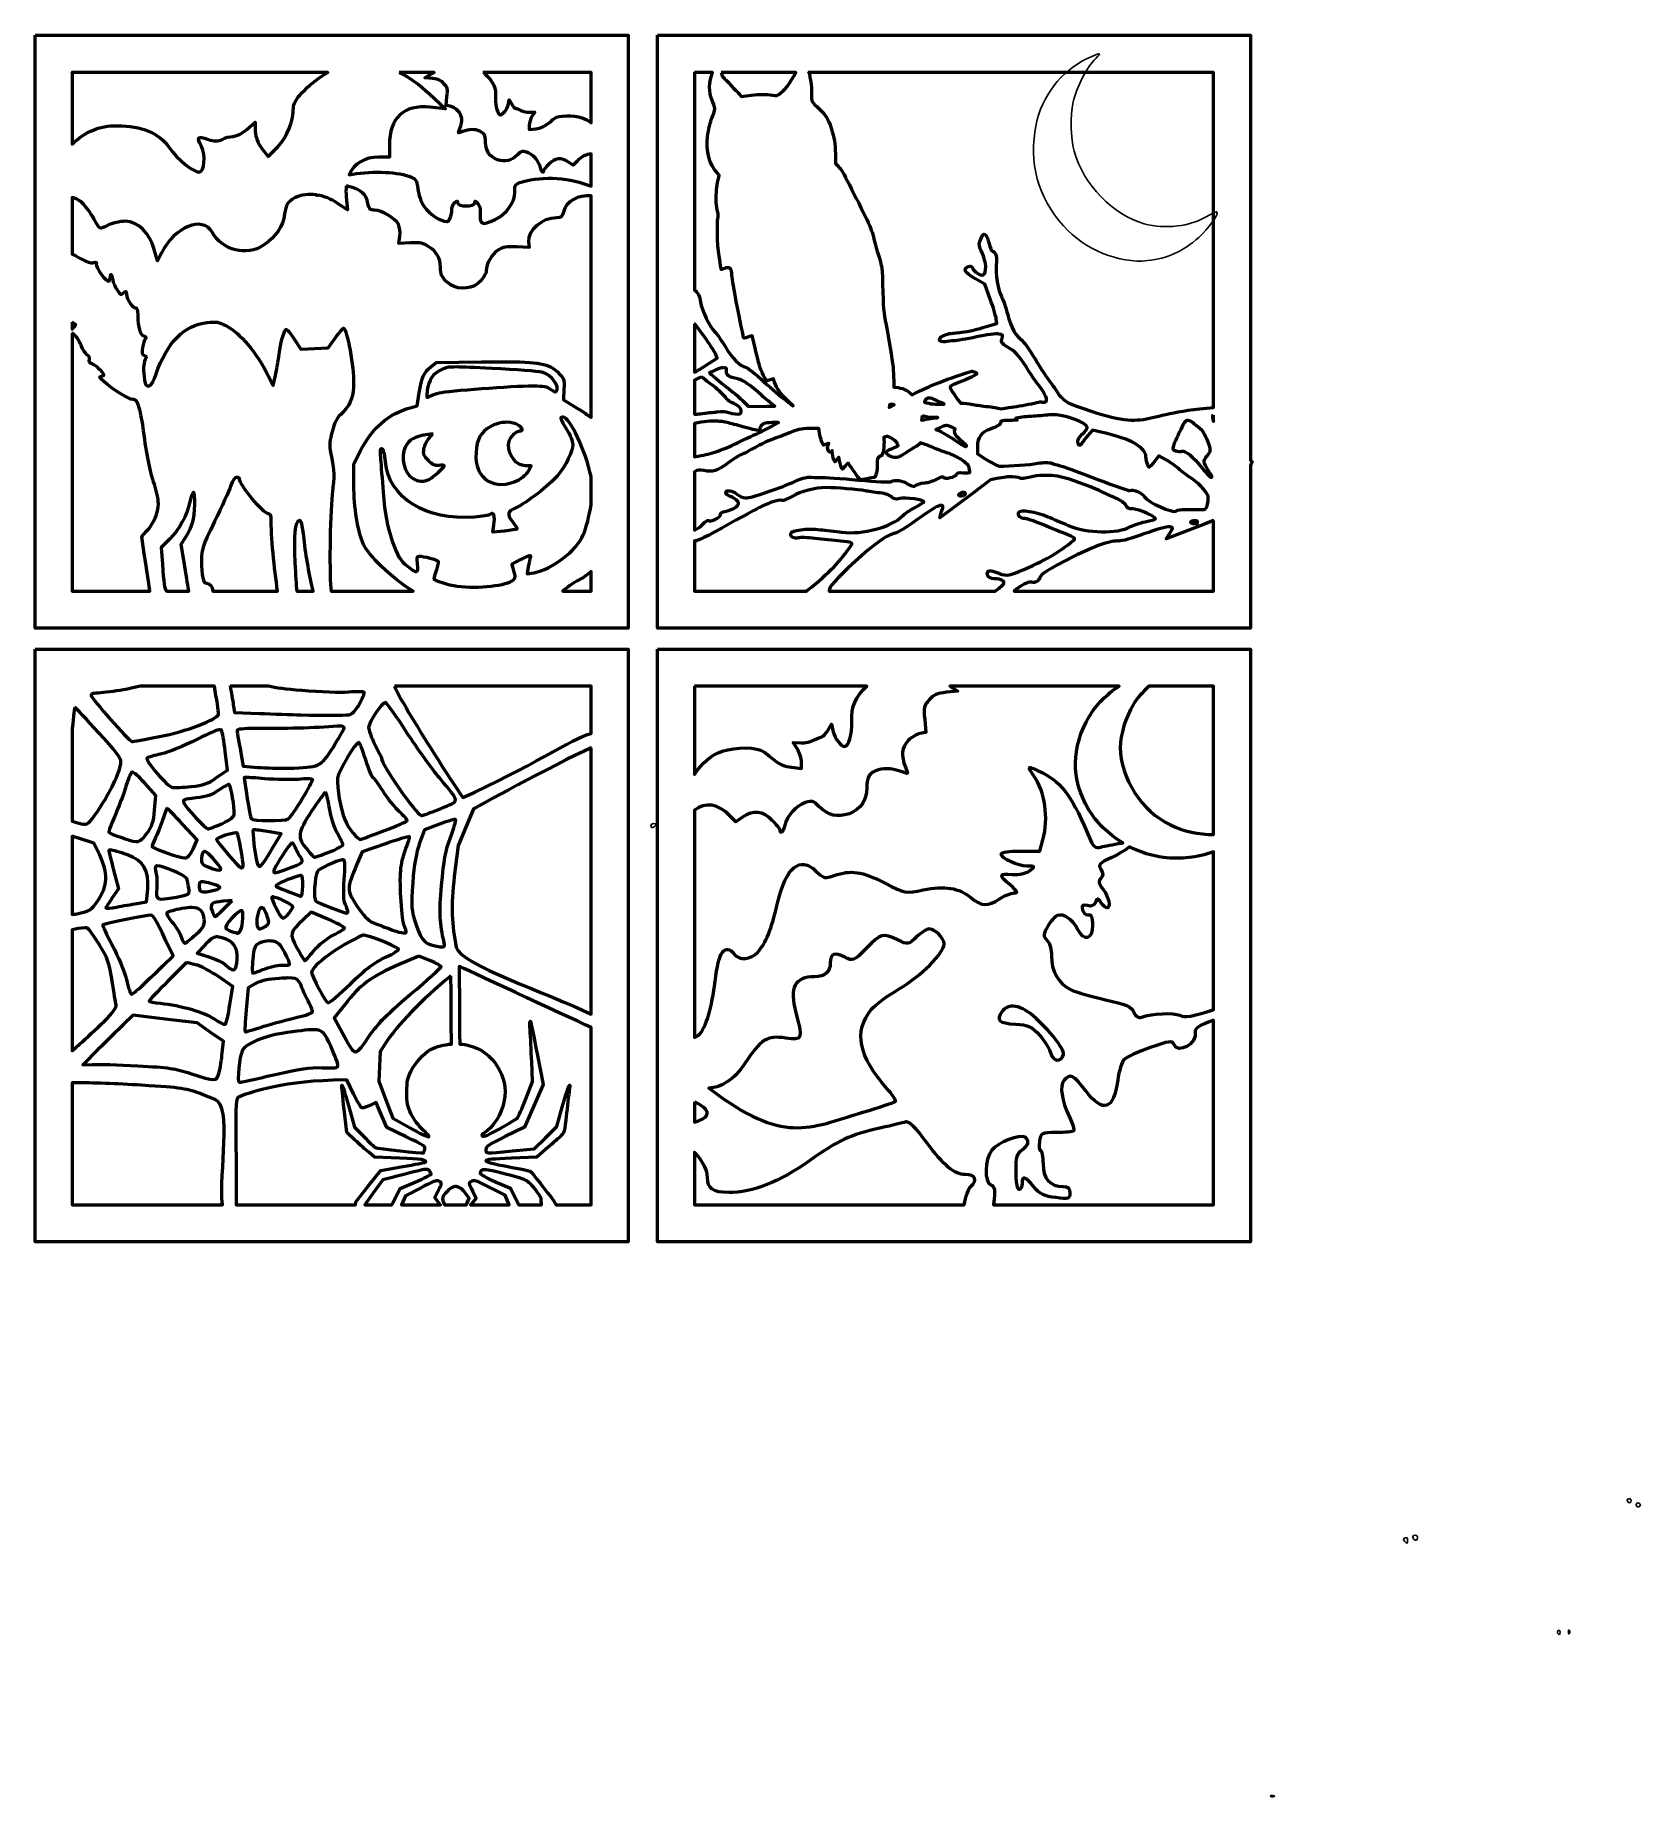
# Model space of a CAD drawing. Header units: centimetres. Extents: x -9.7 to 15.9, y -18.5 to 9.6.
import ezdxf

# ---------------------------------------------------------------- set-up
doc = ezdxf.new("R2010")
doc.units = ezdxf.units.CM
doc.header["$MEASUREMENT"] = 0
doc.layers.add('Layer 1', color=7, linetype='Continuous')

msp = doc.modelspace()

# ---------------------------------------------------------------- linework, layer by layer
at = {"layer": 'Layer 1', "lineweight": 53}
for points, knots in [([(-9.71785, 9.64076), (-9.71785, 9.64076), (-9.71785, 0.16785), (-9.71785, 0.16785), (-9.71785, 0.16785), (-9.71785, 0.16785), (-0.24577, 0.16785), (-0.24577, 0.16785), (-0.24577, 0.16785), (-0.24577, 0.16785), (-0.24577, 9.64076), (-0.24577, 9.64076), (-0.24577, 9.64076), (-0.24577, 9.64076), (-9.71785, 9.64076), (-9.71785, 9.64076)], [0, 0, 0, 0, 0.2, 0.2, 0.2, 0.2, 0.4, 0.4, 0.4, 0.4, 0.6, 0.6, 0.6, 0.6, 1, 1, 1, 1]), ([(0.22387, 9.64076), (0.22387, 9.64076), (0.22387, 0.16785), (0.22387, 0.16785), (0.22387, 0.16785), (0.22387, 0.16785), (9.69595, 0.16785), (9.69595, 0.16785), (9.69595, 0.16785), (9.69595, 0.16785), (9.69595, 2.77648), (9.69595, 2.77648), (9.69595, 2.77648), (9.69937, 2.78014), (9.70256, 2.78452), (9.70505, 2.78888), (9.70505, 2.78888), (9.72345, 2.82124), (9.72371, 2.83899), (9.69595, 2.84593), (9.69595, 2.84593), (9.69595, 2.84593), (9.69595, 9.64076), (9.69595, 9.64076), (9.69595, 9.64076), (9.69595, 9.64076), (0.22387, 9.64076), (0.22387, 9.64076)], [0, 0, 0, 0, 0.125, 0.125, 0.125, 0.125, 0.25, 0.25, 0.25, 0.25, 0.375, 0.375, 0.375, 0.375, 0.5, 0.5, 0.5, 0.5, 0.625, 0.625, 0.625, 0.625, 0.75, 0.75, 0.75, 0.75, 1, 1, 1, 1]), ([(-9.12585, 9.04792), (-9.12585, 9.04792), (-5.04217, 9.04792), (-5.04217, 9.04792), (-5.04217, 9.04792), (-5.30265, 8.89905), (-5.59035, 8.62518), (-5.59035, 8.50387), (-5.59035, 8.50387), (-5.59035, 8.27761), (-5.69744, 8.00652), (-5.84501, 7.85895), (-5.84501, 7.85895), (-5.84501, 7.85895), (-5.99963, 7.70433), (-5.99963, 7.70433), (-5.99963, 7.70433), (-5.99963, 7.70433), (-6.1005, 7.83083), (-6.1005, 7.83083), (-6.1005, 7.83083), (-6.16072, 7.90609), (-6.20207, 8.01689), (-6.2022, 8.10368), (-6.2022, 8.10368), (-6.2022, 8.10368), (-6.2022, 8.2492), (-6.2022, 8.2492), (-6.2022, 8.2492), (-6.2022, 8.2492), (-6.33697, 8.13593), (-6.33697, 8.13593), (-6.33697, 8.13593), (-6.41095, 8.07368), (-6.51073, 8.02348), (-6.55856, 8.02348), (-6.55856, 8.02348), (-6.60639, 8.02348), (-6.6848, 8.00218), (-6.73302, 7.97635), (-6.73302, 7.97635), (-6.79549, 7.94293), (-6.85913, 7.94278), (-6.95544, 7.97635), (-6.95544, 7.97635), (-7.12549, 8.03563), (-7.14285, 8.01796), (-7.06375, 7.86308), (-7.06375, 7.86308), (-6.99207, 7.72273), (-7.01357, 7.45463), (-7.09682, 7.45463), (-7.09682, 7.45463), (-7.19929, 7.45463), (-7.44158, 7.65143), (-7.57803, 7.84572), (-7.57803, 7.84572), (-7.74253, 8.07994), (-8.01206, 8.19336), (-8.40981, 8.19547), (-8.40981, 8.19547), (-8.69583, 8.19699), (-8.93007, 8.0937), (-9.12584, 7.89947), (-9.12584, 7.89947), (-9.12584, 7.89947), (-9.12584, 9.04793), (-9.12584, 9.04793), (-9.12584, 9.04793), (-9.12584, 9.04793), (-9.12585, 9.04792), (-9.12585, 9.04792)], [0, 0, 0, 0, 0.05263158, 0.05263158, 0.05263158, 0.05263158, 0.10526316, 0.10526316, 0.10526316, 0.10526316, 0.15789474, 0.15789474, 0.15789474, 0.15789474, 0.21052632, 0.21052632, 0.21052632, 0.21052632, 0.26315789, 0.26315789, 0.26315789, 0.26315789, 0.31578947, 0.31578947, 0.31578947, 0.31578947, 0.36842105, 0.36842105, 0.36842105, 0.36842105, 0.42105263, 0.42105263, 0.42105263, 0.42105263, 0.47368421, 0.47368421, 0.47368421, 0.47368421, 0.52631579, 0.52631579, 0.52631579, 0.52631579, 0.57894737, 0.57894737, 0.57894737, 0.57894737, 0.63157895, 0.63157895, 0.63157895, 0.63157895, 0.68421053, 0.68421053, 0.68421053, 0.68421053, 0.73684211, 0.73684211, 0.73684211, 0.73684211, 0.78947368, 0.78947368, 0.78947368, 0.78947368, 0.84210526, 0.84210526, 0.84210526, 0.84210526, 0.89473684, 0.89473684, 0.89473684, 0.89473684, 1, 1, 1, 1]), ([(-3.90281, 9.04792), (-3.90281, 9.04792), (-3.34801, 9.04792), (-3.34801, 9.04792), (-3.34801, 9.04792), (-3.36426, 9.03892), (-3.38038, 9.03006), (-3.39762, 9.01981), (-3.39762, 9.01981), (-3.39762, 9.01981), (-3.49601, 8.96111), (-3.49601, 8.96111), (-3.49601, 8.96111), (-3.49601, 8.96111), (-3.37281, 8.94705), (-3.37281, 8.94705), (-3.37281, 8.94705), (-3.26815, 8.93549), (-3.23976, 8.92348), (-3.18843, 8.86602), (-3.18843, 8.86602), (-3.13053, 8.80122), (-3.12811, 8.79157), (-3.14047, 8.65849), (-3.14047, 8.65849), (-3.14047, 8.65849), (-3.1537, 8.51958), (-3.1537, 8.51958), (-3.1537, 8.51958), (-3.1537, 8.51958), (-3.09003, 8.50635), (-3.09003, 8.50635), (-3.09003, 8.50635), (-3.05512, 8.49937), (-2.99949, 8.46625), (-2.96601, 8.43276), (-2.96601, 8.43276), (-2.8958, 8.36255), (-2.88604, 8.26848), (-2.93624, 8.14833), (-2.93624, 8.14833), (-2.96445, 8.08082), (-2.9644, 8.07539), (-2.93376, 8.08715), (-2.93376, 8.08715), (-2.81706, 8.13193), (-2.71802, 8.14372), (-2.64933, 8.12105), (-2.64933, 8.12105), (-2.54898, 8.08793), (-2.52471, 8.05121), (-2.52283, 7.92675), (-2.52283, 7.92675), (-2.52072, 7.78753), (-2.46055, 7.70077), (-2.33349, 7.65224), (-2.33349, 7.65224), (-2.21628, 7.60748), (-2.10902, 7.6328), (-2.01268, 7.72913), (-2.01268, 7.72913), (-1.95122, 7.79059), (-1.94466, 7.7932), (-1.86881, 7.77047), (-1.86881, 7.77047), (-1.77093, 7.74114), (-1.66728, 7.62712), (-1.64888, 7.52904), (-1.64888, 7.52904), (-1.63664, 7.46382), (-1.59844, 7.42438), (-1.59844, 7.47695), (-1.59844, 7.47695), (-1.59844, 7.48836), (-1.56139, 7.5355), (-1.51576, 7.58113), (-1.51576, 7.58113), (-1.41419, 7.6827), (-1.31524, 7.69302), (-1.19909, 7.6142), (-1.19909, 7.6142), (-1.19909, 7.6142), (-1.1255, 7.56376), (-1.1255, 7.56376), (-1.1255, 7.56376), (-1.1255, 7.56376), (-1.06597, 7.62577), (-1.06597, 7.62577), (-1.06597, 7.62577), (-0.99219, 7.7034), (-0.91319, 7.7434), (-0.83777, 7.74483), (-0.83777, 7.74483), (-0.83777, 7.74483), (-0.83777, 7.22641), (-0.83777, 7.22641), (-0.83777, 7.22641), (-1.15608, 7.36131), (-1.6009, 7.39884), (-1.9391, 7.29752), (-1.9391, 7.29752), (-2.05172, 7.26378), (-2.05734, 7.25653), (-2.05734, 7.13464), (-2.05734, 7.13464), (-2.05734, 6.96782), (-2.18774, 6.78502), (-2.36905, 6.69725), (-2.36905, 6.69725), (-2.58965, 6.59046), (-2.62452, 6.60984), (-2.608, 6.83037), (-2.608, 6.83037), (-2.60549, 6.86397), (-2.62408, 6.91931), (-2.64934, 6.95274), (-2.64934, 6.95274), (-2.6862, 7.00152), (-2.69568, 7.00385), (-2.69647, 6.96514), (-2.69647, 6.96514), (-2.69781, 6.8985), (-2.97098, 6.89439), (-2.97098, 6.96101), (-2.97098, 6.96101), (-2.97098, 6.99698), (-2.98022, 6.99838), (-3.01728, 6.96762), (-3.01728, 6.96762), (-3.04241, 6.94676), (-3.06328, 6.90074), (-3.06358, 6.86509), (-3.06358, 6.86509), (-3.06431, 6.75122), (-3.09911, 6.66252), (-3.14378, 6.66252), (-3.14378, 6.66252), (-3.2386, 6.66252), (-3.43252, 6.79218), (-3.50758, 6.90561), (-3.50758, 6.90561), (-3.55378, 6.97543), (-3.59534, 7.09211), (-3.6068, 7.18425), (-3.6068, 7.18425), (-3.62557, 7.33519), (-3.63197, 7.34448), (-3.74819, 7.38682), (-3.74819, 7.38682), (-3.96667, 7.46643), (-4.39973, 7.47062), (-4.70317, 7.41245), (-4.70317, 7.41245), (-4.62491, 7.59022), (-4.45943, 7.69357), (-4.23023, 7.69357), (-4.23023, 7.69357), (-4.23023, 7.69357), (-4.0599, 7.69357), (-4.0599, 7.69357), (-4.0599, 7.69357), (-4.0599, 7.69357), (-4.0599, 7.88126), (-4.0599, 7.88126), (-4.0599, 7.88126), (-4.0599, 8.32393), (-3.83596, 8.53271), (-3.40671, 8.49063), (-3.40671, 8.49063), (-3.40671, 8.49063), (-3.16362, 8.46665), (-3.16362, 8.46665), (-3.16362, 8.46665), (-3.16362, 8.46665), (-3.42242, 8.70478), (-3.42242, 8.70478), (-3.42242, 8.70478), (-3.5834, 8.8525), (-3.74348, 8.96674), (-3.90281, 9.04792)], [0, 0, 0, 0, 0.02173913, 0.02173913, 0.02173913, 0.02173913, 0.04347826, 0.04347826, 0.04347826, 0.04347826, 0.06521739, 0.06521739, 0.06521739, 0.06521739, 0.08695652, 0.08695652, 0.08695652, 0.08695652, 0.10869565, 0.10869565, 0.10869565, 0.10869565, 0.13043478, 0.13043478, 0.13043478, 0.13043478, 0.15217391, 0.15217391, 0.15217391, 0.15217391, 0.17391304, 0.17391304, 0.17391304, 0.17391304, 0.19565217, 0.19565217, 0.19565217, 0.19565217, 0.2173913, 0.2173913, 0.2173913, 0.2173913, 0.23913043, 0.23913043, 0.23913043, 0.23913043, 0.26086957, 0.26086957, 0.26086957, 0.26086957, 0.2826087, 0.2826087, 0.2826087, 0.2826087, 0.30434783, 0.30434783, 0.30434783, 0.30434783, 0.32608696, 0.32608696, 0.32608696, 0.32608696, 0.34782609, 0.34782609, 0.34782609, 0.34782609, 0.36956522, 0.36956522, 0.36956522, 0.36956522, 0.39130435, 0.39130435, 0.39130435, 0.39130435, 0.41304348, 0.41304348, 0.41304348, 0.41304348, 0.43478261, 0.43478261, 0.43478261, 0.43478261, 0.45652174, 0.45652174, 0.45652174, 0.45652174, 0.47826087, 0.47826087, 0.47826087, 0.47826087, 0.5, 0.5, 0.5, 0.5, 0.52173913, 0.52173913, 0.52173913, 0.52173913, 0.54347826, 0.54347826, 0.54347826, 0.54347826, 0.56521739, 0.56521739, 0.56521739, 0.56521739, 0.58695652, 0.58695652, 0.58695652, 0.58695652, 0.60869565, 0.60869565, 0.60869565, 0.60869565, 0.63043478, 0.63043478, 0.63043478, 0.63043478, 0.65217391, 0.65217391, 0.65217391, 0.65217391, 0.67391304, 0.67391304, 0.67391304, 0.67391304, 0.69565217, 0.69565217, 0.69565217, 0.69565217, 0.7173913, 0.7173913, 0.7173913, 0.7173913, 0.73913043, 0.73913043, 0.73913043, 0.73913043, 0.76086957, 0.76086957, 0.76086957, 0.76086957, 0.7826087, 0.7826087, 0.7826087, 0.7826087, 0.80434783, 0.80434783, 0.80434783, 0.80434783, 0.82608696, 0.82608696, 0.82608696, 0.82608696, 0.84782609, 0.84782609, 0.84782609, 0.84782609, 0.86956522, 0.86956522, 0.86956522, 0.86956522, 0.89130435, 0.89130435, 0.89130435, 0.89130435, 0.91304348, 0.91304348, 0.91304348, 0.91304348, 0.93478261, 0.93478261, 0.93478261, 0.93478261, 0.95652174, 0.95652174, 0.95652174, 0.95652174, 1, 1, 1, 1]), ([(-2.56087, 9.04792), (-2.56087, 9.04792), (-0.83777, 9.04792), (-0.83777, 9.04792), (-0.83777, 9.04792), (-0.83777, 9.04792), (-0.83777, 8.24094), (-0.83777, 8.24094), (-0.83777, 8.24094), (-0.88251, 8.27544), (-0.93158, 8.30197), (-0.98164, 8.31866), (-0.98164, 8.31866), (-1.12715, 8.36718), (-1.36132, 8.36424), (-1.42482, 8.31287), (-1.42482, 8.31287), (-1.45016, 8.29236), (-1.50265, 8.24955), (-1.54223, 8.21779), (-1.54223, 8.21779), (-1.59083, 8.17879), (-1.64922, 8.15599), (-1.72082, 8.14751), (-1.72082, 8.14751), (-1.72082, 8.14751), (-1.82665, 8.13511), (-1.82665, 8.13511), (-1.82665, 8.13511), (-1.82665, 8.13511), (-1.82665, 8.20291), (-1.82665, 8.20291), (-1.82665, 8.20291), (-1.82665, 8.24023), (-1.80691, 8.30286), (-1.78283, 8.34182), (-1.78283, 8.34182), (-1.78283, 8.34182), (-1.73901, 8.4121), (-1.73901, 8.4121), (-1.73901, 8.4121), (-1.73901, 8.4121), (-1.81921, 8.40879), (-1.81921, 8.40879), (-1.81921, 8.40879), (-1.86325, 8.40675), (-1.9272, 8.42001), (-1.96142, 8.43856), (-1.96142, 8.43856), (-1.99564, 8.45711), (-2.03313, 8.4724), (-2.04493, 8.47246), (-2.04493, 8.47246), (-2.05673, 8.47253), (-2.08416, 8.50318), (-2.10611, 8.54026), (-2.10611, 8.54026), (-2.10611, 8.54026), (-2.14662, 8.60723), (-2.14662, 8.60723), (-2.14662, 8.60723), (-2.14662, 8.60723), (-2.16564, 8.52537), (-2.16564, 8.52537), (-2.16564, 8.52537), (-2.18299, 8.45229), (-2.24594, 8.37182), (-2.28718, 8.36993), (-2.28718, 8.36993), (-2.32893, 8.36801), (-2.36807, 8.50427), (-2.36325, 8.63534), (-2.36325, 8.63534), (-2.35727, 8.79803), (-2.39858, 8.89536), (-2.52448, 9.01485), (-2.52448, 9.01485), (-2.53718, 9.0269), (-2.54908, 9.03763), (-2.56086, 9.04792), (-2.56086, 9.04792), (-2.56086, 9.04792), (-2.56087, 9.04792), (-2.56087, 9.04792)], [0, 0, 0, 0, 0.04545455, 0.04545455, 0.04545455, 0.04545455, 0.09090909, 0.09090909, 0.09090909, 0.09090909, 0.13636364, 0.13636364, 0.13636364, 0.13636364, 0.18181818, 0.18181818, 0.18181818, 0.18181818, 0.22727273, 0.22727273, 0.22727273, 0.22727273, 0.27272727, 0.27272727, 0.27272727, 0.27272727, 0.31818182, 0.31818182, 0.31818182, 0.31818182, 0.36363636, 0.36363636, 0.36363636, 0.36363636, 0.40909091, 0.40909091, 0.40909091, 0.40909091, 0.45454545, 0.45454545, 0.45454545, 0.45454545, 0.5, 0.5, 0.5, 0.5, 0.54545455, 0.54545455, 0.54545455, 0.54545455, 0.59090909, 0.59090909, 0.59090909, 0.59090909, 0.63636364, 0.63636364, 0.63636364, 0.63636364, 0.68181818, 0.68181818, 0.68181818, 0.68181818, 0.72727273, 0.72727273, 0.72727273, 0.72727273, 0.77272727, 0.77272727, 0.77272727, 0.77272727, 0.81818182, 0.81818182, 0.81818182, 0.81818182, 0.86363636, 0.86363636, 0.86363636, 0.86363636, 0.90909091, 0.90909091, 0.90909091, 0.90909091, 1, 1, 1, 1]), ([(0.81587, 9.04792), (0.81587, 9.04792), (1.10112, 9.04792), (1.10112, 9.04792), (1.10112, 9.04792), (1.04446, 8.90711), (1.03759, 8.71552), (1.09037, 8.61136), (1.09037, 8.61136), (1.11338, 8.56596), (1.13632, 8.49496), (1.1375, 8.46501), (1.1375, 8.46501), (1.13857, 8.43781), (1.1151, 8.36149), (1.0912, 8.3137), (1.0912, 8.3137), (1.06702, 8.26538), (1.03432, 8.12752), (1.02257, 8.02349), (1.02257, 8.02349), (0.9954, 7.78277), (1.0493, 7.58226), (1.17884, 7.4381), (1.17884, 7.4381), (1.17884, 7.4381), (1.20943, 7.40337), (1.20943, 7.40337), (1.20943, 7.40337), (1.20943, 7.40337), (1.20033, 7.36864), (1.20033, 7.36864), (1.20033, 7.36864), (1.17019, 7.25566), (1.1604, 7.17742), (1.16064, 7.04287), (1.16064, 7.04287), (1.16085, 6.92307), (1.1628, 6.90268), (1.17718, 6.85353), (1.17718, 6.85353), (1.19571, 6.79018), (1.19616, 6.78506), (1.18462, 6.70222), (1.18462, 6.70222), (1.17859, 6.65897), (1.17711, 6.58475), (1.17966, 6.455), (1.17966, 6.455), (1.18301, 6.28438), (1.18572, 6.25503), (1.21108, 6.08541), (1.21108, 6.08541), (1.22624, 5.98398), (1.23949, 5.89991), (1.24085, 5.89855), (1.24085, 5.89855), (1.24221, 5.89719), (1.26447, 5.904), (1.29046, 5.91343), (1.29046, 5.91343), (1.37109, 5.9427), (1.39936, 5.92487), (1.40704, 5.84067), (1.40704, 5.84067), (1.42012, 5.69728), (1.49401, 5.29637), (1.59721, 4.80879), (1.59721, 4.80879), (1.59936, 4.79865), (1.60718, 4.79988), (1.66666, 4.81871), (1.66666, 4.81871), (1.70348, 4.83036), (1.73507, 4.83794), (1.73694, 4.83607), (1.73694, 4.83607), (1.7388, 4.83421), (1.75264, 4.7759), (1.76753, 4.70626), (1.76753, 4.70626), (1.79972, 4.55572), (1.8493, 4.3662), (1.87502, 4.2945), (1.87502, 4.2945), (1.89552, 4.23734), (1.93339, 4.16263), (1.9544, 4.1374), (1.9544, 4.1374), (1.9544, 4.1374), (1.96763, 4.12086), (1.96763, 4.12086), (1.96763, 4.12086), (1.96763, 4.12086), (2.01972, 4.13657), (2.01972, 4.13657), (2.01972, 4.13657), (2.04822, 4.14503), (2.07187, 4.1503), (2.07264, 4.14897), (2.07264, 4.14897), (2.07341, 4.14764), (2.08167, 4.12387), (2.09083, 4.09605), (2.09083, 4.09605), (2.12219, 4.00082), (2.19498, 3.9012), (2.31655, 3.78599), (2.31655, 3.78599), (2.31655, 3.78599), (2.38848, 3.71736), (2.38848, 3.71736), (2.38848, 3.71736), (2.38848, 3.71736), (2.38269, 3.71736), (2.38269, 3.71736), (2.38269, 3.71736), (2.34061, 3.75401), (2.28759, 3.79639), (2.24957, 3.82319), (2.24957, 3.82319), (2.19926, 3.85865), (2.05122, 3.98528), (1.92049, 4.10514), (1.92049, 4.10514), (1.78976, 4.225), (1.66021, 4.32828), (1.63276, 4.335), (1.63276, 4.335), (1.53186, 4.35968), (1.42215, 4.4715), (1.29624, 4.6773), (1.29624, 4.6773), (1.22798, 4.78887), (1.1529, 4.89575), (1.12922, 4.9146), (1.12922, 4.9146), (1.06275, 4.96752), (0.92201, 5.26096), (0.90929, 5.37349), (0.90929, 5.37349), (0.8989, 5.46536), (0.85854, 5.54539), (0.81586, 5.56697), (0.81586, 5.56697), (0.81586, 5.56697), (0.81586, 9.04789), (0.81586, 9.04789), (0.81586, 9.04789), (0.81586, 9.04789), (0.81587, 9.04792), (0.81587, 9.04792)], [0, 0, 0, 0, 0.02564103, 0.02564103, 0.02564103, 0.02564103, 0.05128205, 0.05128205, 0.05128205, 0.05128205, 0.07692308, 0.07692308, 0.07692308, 0.07692308, 0.1025641, 0.1025641, 0.1025641, 0.1025641, 0.12820513, 0.12820513, 0.12820513, 0.12820513, 0.15384615, 0.15384615, 0.15384615, 0.15384615, 0.17948718, 0.17948718, 0.17948718, 0.17948718, 0.20512821, 0.20512821, 0.20512821, 0.20512821, 0.23076923, 0.23076923, 0.23076923, 0.23076923, 0.25641026, 0.25641026, 0.25641026, 0.25641026, 0.28205128, 0.28205128, 0.28205128, 0.28205128, 0.30769231, 0.30769231, 0.30769231, 0.30769231, 0.33333333, 0.33333333, 0.33333333, 0.33333333, 0.35897436, 0.35897436, 0.35897436, 0.35897436, 0.38461538, 0.38461538, 0.38461538, 0.38461538, 0.41025641, 0.41025641, 0.41025641, 0.41025641, 0.43589744, 0.43589744, 0.43589744, 0.43589744, 0.46153846, 0.46153846, 0.46153846, 0.46153846, 0.48717949, 0.48717949, 0.48717949, 0.48717949, 0.51282051, 0.51282051, 0.51282051, 0.51282051, 0.53846154, 0.53846154, 0.53846154, 0.53846154, 0.56410256, 0.56410256, 0.56410256, 0.56410256, 0.58974359, 0.58974359, 0.58974359, 0.58974359, 0.61538462, 0.61538462, 0.61538462, 0.61538462, 0.64102564, 0.64102564, 0.64102564, 0.64102564, 0.66666667, 0.66666667, 0.66666667, 0.66666667, 0.69230769, 0.69230769, 0.69230769, 0.69230769, 0.71794872, 0.71794872, 0.71794872, 0.71794872, 0.74358974, 0.74358974, 0.74358974, 0.74358974, 0.76923077, 0.76923077, 0.76923077, 0.76923077, 0.79487179, 0.79487179, 0.79487179, 0.79487179, 0.82051282, 0.82051282, 0.82051282, 0.82051282, 0.84615385, 0.84615385, 0.84615385, 0.84615385, 0.87179487, 0.87179487, 0.87179487, 0.87179487, 0.8974359, 0.8974359, 0.8974359, 0.8974359, 0.92307692, 0.92307692, 0.92307692, 0.92307692, 0.94871795, 0.94871795, 0.94871795, 0.94871795, 1, 1, 1, 1]), ([(1.23755, 9.04792), (1.23755, 9.04792), (2.43066, 9.04792), (2.43066, 9.04792), (2.43066, 9.04792), (2.34157, 8.86959), (2.25486, 8.75688), (2.1578, 8.69239), (2.1578, 8.69239), (2.13167, 8.67503), (2.13112, 8.67532), (2.0652, 8.68329), (2.0652, 8.68329), (1.92212, 8.7006), (1.88127, 8.70033), (1.71793, 8.68164), (1.71793, 8.68164), (1.71793, 8.68164), (1.56083, 8.66345), (1.56083, 8.66345), (1.56083, 8.66345), (1.56083, 8.66345), (1.52941, 8.69983), (1.52941, 8.69983), (1.52941, 8.69983), (1.5119, 8.71975), (1.44807, 8.78714), (1.3872, 8.84948), (1.3872, 8.84948), (1.32633, 8.91183), (1.27, 8.97209), (1.26235, 8.98343), (1.26235, 8.98343), (1.25454, 8.995), (1.24528, 9.01925), (1.23755, 9.04792)], [0, 0, 0, 0, 0.1, 0.1, 0.1, 0.1, 0.2, 0.2, 0.2, 0.2, 0.3, 0.3, 0.3, 0.3, 0.4, 0.4, 0.4, 0.4, 0.5, 0.5, 0.5, 0.5, 0.6, 0.6, 0.6, 0.6, 0.7, 0.7, 0.7, 0.7, 0.8, 0.8, 0.8, 0.8, 1, 1, 1, 1]), ([(2.63902, 9.04792), (2.63902, 9.04792), (9.10395, 9.04792), (9.10395, 9.04792), (9.10395, 9.04792), (9.10395, 9.04792), (9.10395, 3.69011), (9.10395, 3.69011), (9.10395, 3.69011), (7.85, 3.60863), (8.14408, 3.24901), (6.79381, 3.76122), (6.79381, 3.76122), (6.72217, 3.80263), (6.64659, 3.87252), (6.61522, 3.92576), (6.61522, 3.92576), (6.58523, 3.97666), (6.52884, 4.05796), (6.49037, 4.10601), (6.49037, 4.10601), (6.4519, 4.15406), (6.34534, 4.31751), (6.25307, 4.46899), (6.25307, 4.46899), (6.16081, 4.62046), (6.06508, 4.75587), (6.04058, 4.76995), (6.04058, 4.76995), (5.95051, 4.8217), (5.87613, 4.95894), (5.81238, 5.19163), (5.81238, 5.19163), (5.77782, 5.31777), (5.7348, 5.44144), (5.7173, 5.46614), (5.7173, 5.46614), (5.66816, 5.53545), (5.61474, 5.85639), (5.63379, 5.96802), (5.63379, 5.96802), (5.65246, 6.07738), (5.62453, 6.18311), (5.57426, 6.19292), (5.57426, 6.19292), (5.55471, 6.19673), (5.53297, 6.24262), (5.51804, 6.31198), (5.51804, 6.31198), (5.5046, 6.37442), (5.48212, 6.43475), (5.4676, 6.44593), (5.4676, 6.44593), (5.45347, 6.45681), (5.44281, 6.46295), (5.4337, 6.46081), (5.4337, 6.46081), (5.41851, 6.45725), (5.40598, 6.43139), (5.38161, 6.37151), (5.38161, 6.37151), (5.35157, 6.2977), (5.35542, 6.26902), (5.40807, 6.16232), (5.40807, 6.16232), (5.476, 6.02466), (5.48501, 5.83289), (5.42461, 5.81009), (5.42461, 5.81009), (5.38104, 5.79364), (5.27681, 5.86203), (5.25428, 5.92171), (5.25428, 5.92171), (5.24382, 5.94943), (5.21899, 5.95847), (5.18731, 5.94651), (5.18731, 5.94651), (5.09378, 5.9112), (5.1306, 5.84321), (5.29314, 5.75221), (5.29314, 5.75221), (5.29314, 5.75221), (5.45024, 5.66457), (5.45024, 5.66457), (5.45024, 5.66457), (5.45024, 5.66457), (5.53706, 5.42562), (5.53706, 5.42562), (5.53706, 5.42562), (5.58506, 5.29406), (5.62823, 5.15244), (5.63297, 5.11143), (5.63297, 5.11143), (5.63297, 5.11143), (5.64207, 5.03702), (5.64207, 5.03702), (5.64207, 5.03702), (5.64207, 5.03702), (5.42131, 4.97005), (5.42131, 4.97005), (5.42131, 4.97005), (5.29987, 4.93316), (5.13221, 4.8975), (5.04924, 4.89067), (5.04924, 4.89067), (4.87411, 4.87625), (4.86859, 4.87523), (4.78052, 4.8361), (4.78052, 4.8361), (4.73956, 4.8179), (4.71909, 4.79167), (4.7276, 4.76913), (4.7276, 4.76913), (4.73521, 4.74897), (4.77472, 4.73754), (4.81524, 4.7435), (4.81524, 4.7435), (4.85577, 4.74946), (4.92004, 4.75585), (4.95828, 4.75756), (4.95828, 4.75756), (4.99652, 4.75927), (5.15766, 4.78737), (5.31629, 4.8204), (5.31629, 4.8204), (5.47492, 4.85343), (5.63671, 4.87448), (5.67596, 4.8667), (5.67596, 4.8667), (5.74034, 4.85394), (5.74527, 4.84736), (5.72557, 4.79725), (5.72557, 4.79725), (5.70126, 4.73543), (5.7366, 4.69166), (5.86613, 4.62527), (5.86613, 4.62527), (5.93966, 4.58759), (6.03217, 4.47426), (6.16131, 4.26395), (6.16131, 4.26395), (6.20008, 4.20081), (6.26978, 4.1013), (6.31593, 4.04236), (6.31593, 4.04236), (6.4202, 3.90923), (6.46448, 3.79866), (6.42011, 3.78191), (6.42011, 3.78191), (6.40196, 3.77506), (6.37718, 3.7738), (6.36471, 3.77943), (6.36471, 3.77943), (6.35224, 3.78507), (6.31403, 3.78241), (6.28037, 3.77364), (6.28037, 3.77364), (6.17884, 3.7472), (6.03058, 3.71881), (5.91243, 3.70253), (5.91243, 3.70253), (5.87313, 3.69711), (5.79558, 3.68494), (5.71317, 3.67111), (5.71317, 3.67111), (5.6547, 3.68514), (5.57858, 3.69744), (5.47174, 3.7108), (5.47174, 3.7108), (5.37939, 3.72234), (5.28298, 3.73605), (5.25759, 3.74139), (5.25759, 3.74139), (5.18678, 3.75629), (5.13227, 3.76378), (5.06329, 3.76371), (5.06329, 3.76371), (5.06205, 3.76529), (5.06124, 3.76624), (5.05998, 3.76784), (5.05998, 3.76784), (4.9528, 3.90483), (4.88983, 4.00238), (4.8971, 4.02085), (4.8971, 4.02085), (4.9036, 4.03739), (4.94162, 4.06081), (4.98144, 4.07294), (4.98144, 4.07294), (5.1099, 4.11208), (5.31791, 4.21086), (5.32126, 4.23417), (5.32126, 4.23417), (5.32305, 4.24663), (5.28732, 4.26339), (5.24188, 4.27138), (5.24188, 4.27138), (4.7767, 4.13008), (4.49325, 4.00236), (4.28855, 3.89518), (4.28855, 3.89518), (4.28543, 3.89801), (4.28266, 3.90048), (4.27945, 3.90345), (4.27945, 3.90345), (4.19453, 3.98212), (4.15833, 3.99798), (4.01735, 4.01755), (4.01735, 4.01755), (4.01735, 4.01755), (3.99503, 4.02003), (3.99503, 4.02003), (3.99503, 4.02003), (3.99503, 4.02003), (3.99503, 4.12834), (3.99503, 4.12834), (3.99503, 4.12834), (3.9949, 4.18772), (3.98987, 4.28108), (3.98428, 4.33587), (3.98428, 4.33587), (3.96999, 4.47595), (3.91838, 4.7933), (3.87431, 5.01221), (3.87431, 5.01221), (3.83311, 5.21691), (3.82801, 5.27742), (3.81891, 5.6654), (3.81891, 5.6654), (3.81669, 5.75986), (3.81186, 5.86172), (3.80816, 5.89195), (3.80816, 5.89195), (3.79986, 5.95985), (3.76945, 6.07896), (3.74036, 6.15653), (3.74036, 6.15653), (3.72831, 6.18865), (3.70938, 6.25683), (3.69819, 6.30784), (3.69819, 6.30784), (3.67546, 6.41151), (3.64753, 6.50598), (3.61303, 6.5964), (3.61303, 6.5964), (3.58764, 6.66292), (3.21194, 7.40512), (3.17233, 7.46704), (3.17233, 7.46704), (3.15876, 7.48826), (3.12932, 7.52484), (3.10701, 7.54807), (3.10701, 7.54807), (3.10701, 7.54807), (3.0665, 7.59024), (3.0665, 7.59024), (3.0665, 7.59024), (3.0665, 7.59024), (3.06402, 7.74403), (3.06402, 7.74403), (3.06402, 7.74403), (3.06143, 7.91868), (3.04902, 7.99439), (2.99705, 8.15413), (2.99705, 8.15413), (2.94342, 8.31899), (2.91774, 8.35768), (2.76554, 8.5014), (2.76554, 8.5014), (2.67876, 8.58335), (2.67668, 8.591), (2.68203, 8.77756), (2.68203, 8.77756), (2.68345, 8.82696), (2.67839, 8.86396), (2.65805, 8.96277), (2.65805, 8.96277), (2.65192, 8.99255), (2.64536, 9.02067), (2.63903, 9.04793), (2.63903, 9.04793), (2.63903, 9.04793), (2.63902, 9.04792), (2.63902, 9.04792)], [0, 0, 0, 0, 0.01388889, 0.01388889, 0.01388889, 0.01388889, 0.02777778, 0.02777778, 0.02777778, 0.02777778, 0.04166667, 0.04166667, 0.04166667, 0.04166667, 0.05555556, 0.05555556, 0.05555556, 0.05555556, 0.06944444, 0.06944444, 0.06944444, 0.06944444, 0.08333333, 0.08333333, 0.08333333, 0.08333333, 0.09722222, 0.09722222, 0.09722222, 0.09722222, 0.11111111, 0.11111111, 0.11111111, 0.11111111, 0.125, 0.125, 0.125, 0.125, 0.13888889, 0.13888889, 0.13888889, 0.13888889, 0.15277778, 0.15277778, 0.15277778, 0.15277778, 0.16666667, 0.16666667, 0.16666667, 0.16666667, 0.18055556, 0.18055556, 0.18055556, 0.18055556, 0.19444444, 0.19444444, 0.19444444, 0.19444444, 0.20833333, 0.20833333, 0.20833333, 0.20833333, 0.22222222, 0.22222222, 0.22222222, 0.22222222, 0.23611111, 0.23611111, 0.23611111, 0.23611111, 0.25, 0.25, 0.25, 0.25, 0.26388889, 0.26388889, 0.26388889, 0.26388889, 0.27777778, 0.27777778, 0.27777778, 0.27777778, 0.29166667, 0.29166667, 0.29166667, 0.29166667, 0.30555556, 0.30555556, 0.30555556, 0.30555556, 0.31944444, 0.31944444, 0.31944444, 0.31944444, 0.33333333, 0.33333333, 0.33333333, 0.33333333, 0.34722222, 0.34722222, 0.34722222, 0.34722222, 0.36111111, 0.36111111, 0.36111111, 0.36111111, 0.375, 0.375, 0.375, 0.375, 0.38888889, 0.38888889, 0.38888889, 0.38888889, 0.40277778, 0.40277778, 0.40277778, 0.40277778, 0.41666667, 0.41666667, 0.41666667, 0.41666667, 0.43055556, 0.43055556, 0.43055556, 0.43055556, 0.44444444, 0.44444444, 0.44444444, 0.44444444, 0.45833333, 0.45833333, 0.45833333, 0.45833333, 0.47222222, 0.47222222, 0.47222222, 0.47222222, 0.48611111, 0.48611111, 0.48611111, 0.48611111, 0.5, 0.5, 0.5, 0.5, 0.51388889, 0.51388889, 0.51388889, 0.51388889, 0.52777778, 0.52777778, 0.52777778, 0.52777778, 0.54166667, 0.54166667, 0.54166667, 0.54166667, 0.55555556, 0.55555556, 0.55555556, 0.55555556, 0.56944444, 0.56944444, 0.56944444, 0.56944444, 0.58333333, 0.58333333, 0.58333333, 0.58333333, 0.59722222, 0.59722222, 0.59722222, 0.59722222, 0.61111111, 0.61111111, 0.61111111, 0.61111111, 0.625, 0.625, 0.625, 0.625, 0.63888889, 0.63888889, 0.63888889, 0.63888889, 0.65277778, 0.65277778, 0.65277778, 0.65277778, 0.66666667, 0.66666667, 0.66666667, 0.66666667, 0.68055556, 0.68055556, 0.68055556, 0.68055556, 0.69444444, 0.69444444, 0.69444444, 0.69444444, 0.70833333, 0.70833333, 0.70833333, 0.70833333, 0.72222222, 0.72222222, 0.72222222, 0.72222222, 0.73611111, 0.73611111, 0.73611111, 0.73611111, 0.75, 0.75, 0.75, 0.75, 0.76388889, 0.76388889, 0.76388889, 0.76388889, 0.77777778, 0.77777778, 0.77777778, 0.77777778, 0.79166667, 0.79166667, 0.79166667, 0.79166667, 0.80555556, 0.80555556, 0.80555556, 0.80555556, 0.81944444, 0.81944444, 0.81944444, 0.81944444, 0.83333333, 0.83333333, 0.83333333, 0.83333333, 0.84722222, 0.84722222, 0.84722222, 0.84722222, 0.86111111, 0.86111111, 0.86111111, 0.86111111, 0.875, 0.875, 0.875, 0.875, 0.88888889, 0.88888889, 0.88888889, 0.88888889, 0.90277778, 0.90277778, 0.90277778, 0.90277778, 0.91666667, 0.91666667, 0.91666667, 0.91666667, 0.93055556, 0.93055556, 0.93055556, 0.93055556, 0.94444444, 0.94444444, 0.94444444, 0.94444444, 0.95833333, 0.95833333, 0.95833333, 0.95833333, 0.97222222, 0.97222222, 0.97222222, 0.97222222, 1, 1, 1, 1]), ([(-4.74947, 7.23222), (-4.58846, 7.20974), (-4.44338, 7.1274), (-4.41626, 7.00319), (-4.41626, 7.00319), (-4.38409, 6.85584), (-4.37601, 6.84527), (-4.29306, 6.84527), (-4.29306, 6.84527), (-4.18393, 6.84527), (-3.96914, 6.71735), (-3.91768, 6.6212), (-3.91768, 6.6212), (-3.89332, 6.57568), (-3.88364, 6.4971), (-3.89288, 6.42855), (-3.89288, 6.42855), (-3.89288, 6.42855), (-3.90776, 6.31279), (-3.90776, 6.31279), (-3.90776, 6.31279), (-3.90776, 6.31279), (-3.72172, 6.32189), (-3.72172, 6.32189), (-3.72172, 6.32189), (-3.56621, 6.33007), (-3.51754, 6.32044), (-3.42902, 6.26071), (-3.42902, 6.26071), (-3.30331, 6.17588), (-3.2469, 6.07593), (-3.24629, 5.93742), (-3.24629, 5.93742), (-3.2457, 5.80447), (-3.20165, 5.72812), (-3.08341, 5.65382), (-3.08341, 5.65382), (-2.93481, 5.56045), (-2.71252, 5.58876), (-2.59972, 5.715), (-2.59972, 5.715), (-2.55264, 5.76769), (-2.51456, 5.83831), (-2.51456, 5.8721), (-2.51456, 5.8721), (-2.51456, 5.98782), (-2.42689, 6.14374), (-2.32604, 6.20696), (-2.32604, 6.20696), (-2.2449, 6.25781), (-2.18577, 6.26779), (-2.0259, 6.25988), (-2.0259, 6.25988), (-2.0259, 6.25988), (-1.82746, 6.24996), (-1.82746, 6.24996), (-1.82746, 6.24996), (-1.82746, 6.24996), (-1.83821, 6.34422), (-1.83821, 6.34422), (-1.83821, 6.34422), (-1.85854, 6.51838), (-1.61689, 6.72373), (-1.3909, 6.72373), (-1.3909, 6.72373), (-1.3159, 6.72373), (-1.29752, 6.73917), (-1.28093, 6.81468), (-1.28093, 6.81468), (-1.24145, 6.99443), (-1.04054, 7.08961), (-0.83775, 7.0743), (-0.83775, 7.0743), (-0.83775, 7.0743), (-0.83775, 3.53054), (-0.83775, 3.53054), (-0.83775, 3.53054), (-0.90069, 3.57767), (-0.96899, 3.6251), (-1.03123, 3.66283), (-1.03123, 3.66283), (-1.03123, 3.66283), (-1.27928, 3.81331), (-1.27928, 3.81331), (-1.27928, 3.81331), (-1.27928, 3.81331), (-1.27267, 3.98364), (-1.27267, 3.98364), (-1.27267, 3.98364), (-1.26588, 4.15005), (-1.26824, 4.15648), (-1.37685, 4.2598), (-1.37685, 4.2598), (-1.51524, 4.39145), (-1.65423, 4.42427), (-2.28636, 4.42351), (-2.28636, 4.42351), (-2.37666, 4.4234), (-2.47712, 4.42231), (-2.58898, 4.42103), (-2.58898, 4.42103), (-2.58898, 4.42103), (-3.31162, 4.41276), (-3.31162, 4.41276), (-3.31162, 4.41276), (-3.31162, 4.41276), (-3.39761, 4.34413), (-3.39761, 4.34413), (-3.39761, 4.34413), (-3.51098, 4.2531), (-3.54525, 4.17788), (-3.58447, 3.92824), (-3.58447, 3.92824), (-3.58447, 3.92824), (-3.61673, 3.72153), (-3.61673, 3.72153), (-3.61673, 3.72153), (-3.61673, 3.72153), (-3.72752, 3.68928), (-3.72752, 3.68928), (-3.72752, 3.68928), (-4.07823, 3.58774), (-4.33915, 3.36364), (-4.51466, 3.01459), (-4.51466, 3.01459), (-4.51466, 3.01459), (-4.62793, 2.78969), (-4.62793, 2.78969), (-4.62793, 2.78969), (-4.62793, 2.78969), (-4.62793, 2.44987), (-4.62793, 2.44987), (-4.62793, 2.44987), (-4.62806, 2.09587), (-4.56696, 1.71638), (-4.47497, 1.5015), (-4.47497, 1.5015), (-4.44921, 1.44132), (-4.32147, 1.28632), (-4.18806, 1.15423), (-4.18806, 1.15423), (-4.03366, 1.00136), (-3.86037, 0.86766), (-3.68287, 0.75984), (-3.68287, 0.75984), (-3.68287, 0.75984), (-4.9909, 0.75984), (-4.9909, 0.75984), (-4.9909, 0.75984), (-5.02222, 0.95736), (-5.01207, 1.95468), (-4.97436, 2.30269), (-4.97436, 2.30269), (-4.94011, 2.61881), (-4.94024, 2.67168), (-4.98097, 2.87899), (-4.98097, 2.87899), (-5.02246, 3.09013), (-5.02276, 3.11922), (-4.98345, 3.2709), (-4.98345, 3.2709), (-4.92981, 3.47789), (-4.90504, 3.52569), (-4.8032, 3.61238), (-4.8032, 3.61238), (-4.65609, 3.77464), (-4.64074, 3.88531), (-4.63205, 4.08698), (-4.63205, 4.08698), (-4.62167, 4.31194), (-4.73994, 4.95762), (-4.79163, 4.95762), (-4.79163, 4.95762), (-4.80394, 4.95762), (-4.8647, 4.88716), (-4.9264, 4.80135), (-4.9264, 4.80135), (-4.9264, 4.80135), (-5.03802, 4.64591), (-5.03802, 4.64591), (-5.03802, 4.64591), (-5.03802, 4.64591), (-5.25795, 4.63599), (-5.25795, 4.63599), (-5.25795, 4.63599), (-5.25795, 4.63599), (-5.47788, 4.62689), (-5.47788, 4.62689), (-5.47788, 4.62689), (-5.47788, 4.62689), (-5.58619, 4.79391), (-5.58619, 4.79391), (-5.58619, 4.79391), (-5.64587, 4.88559), (-5.70314, 4.95107), (-5.71352, 4.93943), (-5.71352, 4.93943), (-5.75212, 4.89616), (-5.79829, 4.72718), (-5.82101, 4.54752), (-5.82101, 4.54752), (-5.83389, 4.44566), (-5.8608, 4.29087), (-5.88054, 4.20356), (-5.88054, 4.20356), (-5.88054, 4.20356), (-5.91609, 4.04481), (-5.91609, 4.04481), (-5.91609, 4.04481), (-5.91609, 4.04481), (-5.98968, 4.19033), (-5.98968, 4.19033), (-5.98968, 4.19033), (-6.18385, 4.57492), (-6.44683, 4.88618), (-6.67429, 5.00144), (-6.67429, 5.00144), (-6.78979, 5.05997), (-6.82724, 5.06628), (-6.96947, 5.05105), (-6.96947, 5.05105), (-7.33607, 5.01179), (-7.61218, 4.73202), (-7.79299, 4.21679), (-7.79299, 4.21679), (-7.8358, 4.0948), (-7.86788, 4.0422), (-7.90378, 4.03654), (-7.90378, 4.03654), (-7.94394, 4.03021), (-7.95839, 4.04933), (-7.97158, 4.12914), (-7.97158, 4.12914), (-7.99616, 4.27786), (-7.99197, 4.3992), (-7.96083, 4.45739), (-7.96083, 4.45739), (-7.93917, 4.49785), (-7.94234, 4.51207), (-7.97654, 4.52519), (-7.97654, 4.52519), (-8.01135, 4.53855), (-8.01669, 4.56357), (-8.003, 4.64921), (-8.003, 4.64921), (-7.99357, 4.70819), (-7.97386, 4.77125), (-7.95918, 4.78894), (-7.95918, 4.78894), (-7.94004, 4.812), (-7.94819, 4.82557), (-7.98647, 4.83772), (-7.98647, 4.83772), (-8.04519, 4.85636), (-8.07553, 4.9667), (-8.07907, 5.17258), (-8.07907, 5.17258), (-8.08044, 5.25234), (-8.0917, 5.29089), (-8.11132, 5.28337), (-8.11132, 5.28337), (-8.15131, 5.26805), (-8.25793, 5.42083), (-8.26263, 5.5), (-8.26263, 5.5), (-8.26603, 5.55727), (-8.27037, 5.55863), (-8.31141, 5.5215), (-8.31141, 5.5215), (-8.35248, 5.48435), (-8.36053, 5.48907), (-8.41063, 5.57028), (-8.41063, 5.57028), (-8.44078, 5.61915), (-8.47266, 5.68852), (-8.48091, 5.7249), (-8.48091, 5.7249), (-8.50545, 5.83313), (-8.51343, 5.84728), (-8.51564, 5.78608), (-8.51564, 5.78608), (-8.51679, 5.7542), (-8.52844, 5.72093), (-8.5421, 5.71249), (-8.5421, 5.71249), (-8.57733, 5.69072), (-8.76056, 5.93879), (-8.74302, 5.98451), (-8.74302, 5.98451), (-8.73215, 6.01282), (-8.74329, 6.01844), (-8.78767, 6.00683), (-8.78767, 6.00683), (-8.82668, 5.99663), (-8.89473, 6.0181), (-8.98611, 6.06967), (-8.98611, 6.06967), (-9.04718, 6.10413), (-9.10189, 6.13278), (-9.12584, 6.14326), (-9.12584, 6.14326), (-9.12584, 6.14326), (-9.12584, 7.04532), (-9.12584, 7.04532), (-9.12584, 7.04532), (-9.06424, 7.03618), (-9.0061, 7.00316), (-8.94807, 6.94114), (-8.94807, 6.94114), (-8.8862, 6.87501), (-8.80324, 6.7566), (-8.76369, 6.67821), (-8.76369, 6.67821), (-8.69303, 6.53818), (-8.68985, 6.53646), (-8.56443, 6.60132), (-8.56443, 6.60132), (-8.49422, 6.63763), (-8.36443, 6.66747), (-8.2767, 6.66747), (-8.2767, 6.66747), (-8.07774, 6.66747), (-7.88744, 6.48073), (-7.81616, 6.21602), (-7.81616, 6.21602), (-7.81616, 6.21602), (-7.76738, 6.03577), (-7.76738, 6.03577), (-7.76738, 6.03577), (-7.76738, 6.03577), (-7.70123, 6.16558), (-7.70123, 6.16558), (-7.70123, 6.16558), (-7.48947, 6.58072), (-7.04559, 6.76126), (-6.89342, 6.49383), (-6.89342, 6.49383), (-6.72708, 6.20148), (-6.33871, 6.10309), (-6.07073, 6.28547), (-6.07073, 6.28547), (-5.86781, 6.42357), (-5.76281, 6.58033), (-5.73504, 6.78735), (-5.73504, 6.78735), (-5.71571, 6.9315), (-5.68437, 6.98024), (-5.56968, 7.04201), (-5.56968, 7.04201), (-5.47267, 7.09425), (-5.35104, 7.10862), (-5.22489, 7.08914), (-5.22489, 7.08914), (-5.22526, 7.0877), (-5.22572, 7.08619), (-5.22572, 7.08501), (-5.22572, 7.08501), (-5.22572, 7.07973), (-5.21964, 7.08087), (-5.20918, 7.08666), (-5.20918, 7.08666), (-5.10284, 7.06788), (-4.99396, 7.02537), (-4.89416, 6.95933), (-4.89416, 6.95933), (-4.89416, 6.95933), (-4.72962, 6.85019), (-4.72962, 6.85019), (-4.72962, 6.85019), (-4.72962, 6.85019), (-4.74946, 7.05855), (-4.74946, 7.05855), (-4.74946, 7.05855), (-4.75537, 7.12006), (-4.75525, 7.17816), (-4.74946, 7.23218), (-4.74946, 7.23218), (-4.74946, 7.23218), (-4.74947, 7.23222), (-4.74947, 7.23222)], [0, 0, 0, 0, 0.01041667, 0.01041667, 0.01041667, 0.01041667, 0.02083333, 0.02083333, 0.02083333, 0.02083333, 0.03125, 0.03125, 0.03125, 0.03125, 0.04166667, 0.04166667, 0.04166667, 0.04166667, 0.05208333, 0.05208333, 0.05208333, 0.05208333, 0.0625, 0.0625, 0.0625, 0.0625, 0.07291667, 0.07291667, 0.07291667, 0.07291667, 0.08333333, 0.08333333, 0.08333333, 0.08333333, 0.09375, 0.09375, 0.09375, 0.09375, 0.10416667, 0.10416667, 0.10416667, 0.10416667, 0.11458333, 0.11458333, 0.11458333, 0.11458333, 0.125, 0.125, 0.125, 0.125, 0.13541667, 0.13541667, 0.13541667, 0.13541667, 0.14583333, 0.14583333, 0.14583333, 0.14583333, 0.15625, 0.15625, 0.15625, 0.15625, 0.16666667, 0.16666667, 0.16666667, 0.16666667, 0.17708333, 0.17708333, 0.17708333, 0.17708333, 0.1875, 0.1875, 0.1875, 0.1875, 0.19791667, 0.19791667, 0.19791667, 0.19791667, 0.20833333, 0.20833333, 0.20833333, 0.20833333, 0.21875, 0.21875, 0.21875, 0.21875, 0.22916667, 0.22916667, 0.22916667, 0.22916667, 0.23958333, 0.23958333, 0.23958333, 0.23958333, 0.25, 0.25, 0.25, 0.25, 0.26041667, 0.26041667, 0.26041667, 0.26041667, 0.27083333, 0.27083333, 0.27083333, 0.27083333, 0.28125, 0.28125, 0.28125, 0.28125, 0.29166667, 0.29166667, 0.29166667, 0.29166667, 0.30208333, 0.30208333, 0.30208333, 0.30208333, 0.3125, 0.3125, 0.3125, 0.3125, 0.32291667, 0.32291667, 0.32291667, 0.32291667, 0.33333333, 0.33333333, 0.33333333, 0.33333333, 0.34375, 0.34375, 0.34375, 0.34375, 0.35416667, 0.35416667, 0.35416667, 0.35416667, 0.36458333, 0.36458333, 0.36458333, 0.36458333, 0.375, 0.375, 0.375, 0.375, 0.38541667, 0.38541667, 0.38541667, 0.38541667, 0.39583333, 0.39583333, 0.39583333, 0.39583333, 0.40625, 0.40625, 0.40625, 0.40625, 0.41666667, 0.41666667, 0.41666667, 0.41666667, 0.42708333, 0.42708333, 0.42708333, 0.42708333, 0.4375, 0.4375, 0.4375, 0.4375, 0.44791667, 0.44791667, 0.44791667, 0.44791667, 0.45833333, 0.45833333, 0.45833333, 0.45833333, 0.46875, 0.46875, 0.46875, 0.46875, 0.47916667, 0.47916667, 0.47916667, 0.47916667, 0.48958333, 0.48958333, 0.48958333, 0.48958333, 0.5, 0.5, 0.5, 0.5, 0.51041667, 0.51041667, 0.51041667, 0.51041667, 0.52083333, 0.52083333, 0.52083333, 0.52083333, 0.53125, 0.53125, 0.53125, 0.53125, 0.54166667, 0.54166667, 0.54166667, 0.54166667, 0.55208333, 0.55208333, 0.55208333, 0.55208333, 0.5625, 0.5625, 0.5625, 0.5625, 0.57291667, 0.57291667, 0.57291667, 0.57291667, 0.58333333, 0.58333333, 0.58333333, 0.58333333, 0.59375, 0.59375, 0.59375, 0.59375, 0.60416667, 0.60416667, 0.60416667, 0.60416667, 0.61458333, 0.61458333, 0.61458333, 0.61458333, 0.625, 0.625, 0.625, 0.625, 0.63541667, 0.63541667, 0.63541667, 0.63541667, 0.64583333, 0.64583333, 0.64583333, 0.64583333, 0.65625, 0.65625, 0.65625, 0.65625, 0.66666667, 0.66666667, 0.66666667, 0.66666667, 0.67708333, 0.67708333, 0.67708333, 0.67708333, 0.6875, 0.6875, 0.6875, 0.6875, 0.69791667, 0.69791667, 0.69791667, 0.69791667, 0.70833333, 0.70833333, 0.70833333, 0.70833333, 0.71875, 0.71875, 0.71875, 0.71875, 0.72916667, 0.72916667, 0.72916667, 0.72916667, 0.73958333, 0.73958333, 0.73958333, 0.73958333, 0.75, 0.75, 0.75, 0.75, 0.76041667, 0.76041667, 0.76041667, 0.76041667, 0.77083333, 0.77083333, 0.77083333, 0.77083333, 0.78125, 0.78125, 0.78125, 0.78125, 0.79166667, 0.79166667, 0.79166667, 0.79166667, 0.80208333, 0.80208333, 0.80208333, 0.80208333, 0.8125, 0.8125, 0.8125, 0.8125, 0.82291667, 0.82291667, 0.82291667, 0.82291667, 0.83333333, 0.83333333, 0.83333333, 0.83333333, 0.84375, 0.84375, 0.84375, 0.84375, 0.85416667, 0.85416667, 0.85416667, 0.85416667, 0.86458333, 0.86458333, 0.86458333, 0.86458333, 0.875, 0.875, 0.875, 0.875, 0.88541667, 0.88541667, 0.88541667, 0.88541667, 0.89583333, 0.89583333, 0.89583333, 0.89583333, 0.90625, 0.90625, 0.90625, 0.90625, 0.91666667, 0.91666667, 0.91666667, 0.91666667, 0.92708333, 0.92708333, 0.92708333, 0.92708333, 0.9375, 0.9375, 0.9375, 0.9375, 0.94791667, 0.94791667, 0.94791667, 0.94791667, 0.95833333, 0.95833333, 0.95833333, 0.95833333, 0.96875, 0.96875, 0.96875, 0.96875, 0.97916667, 0.97916667, 0.97916667, 0.97916667, 1, 1, 1, 1]), ([(-9.12585, 5.05437), (-9.1049, 5.04001), (-9.07936, 5.02277), (-9.07541, 5.01964), (-9.07541, 5.01964), (-9.06944, 5.0149), (-9.08632, 4.98751), (-9.11262, 4.95846), (-9.11262, 4.95846), (-9.11783, 4.95271), (-9.12185, 4.94743), (-9.12585, 4.94275), (-9.12585, 4.94275), (-9.12585, 4.94275), (-9.12585, 5.05437), (-9.12585, 5.05437)], [0, 0, 0, 0, 0.2, 0.2, 0.2, 0.2, 0.4, 0.4, 0.4, 0.4, 0.6, 0.6, 0.6, 0.6, 1, 1, 1, 1]), ([(-9.12585, 4.87991), (-9.11784, 4.87258), (-9.10797, 4.8641), (-9.09443, 4.85345), (-9.09443, 4.85345), (-9.05817, 4.82492), (-9.00815, 4.74701), (-8.98281, 4.68064), (-8.98281, 4.68064), (-8.95747, 4.61428), (-8.91425, 4.54849), (-8.88773, 4.53429), (-8.88773, 4.53429), (-8.85744, 4.51808), (-8.84468, 4.49007), (-8.853, 4.45822), (-8.853, 4.45822), (-8.86223, 4.42292), (-8.8491, 4.402), (-8.81001, 4.38959), (-8.81001, 4.38959), (-8.75285, 4.37145), (-8.62315, 4.24675), (-8.62315, 4.21017), (-8.62315, 4.21017), (-8.62315, 4.19911), (-8.64399, 4.18989), (-8.66945, 4.1895), (-8.66945, 4.1895), (-8.70355, 4.18898), (-8.69134, 4.16828), (-8.62315, 4.11012), (-8.62315, 4.11012), (-8.4525, 3.96458), (-8.22117, 3.81991), (-8.15848, 3.81991), (-8.15848, 3.81991), (-8.10666, 3.81991), (-8.08942, 3.79781), (-8.05595, 3.68514), (-8.05595, 3.68514), (-8.03389, 3.61087), (-8.00295, 3.44715), (-7.98732, 3.32134), (-7.98732, 3.32134), (-7.94183, 2.95516), (-7.88524, 2.67275), (-7.81534, 2.46723), (-7.81534, 2.46723), (-7.77953, 2.36196), (-7.75053, 2.22209), (-7.75085, 2.15552), (-7.75085, 2.15552), (-7.75155, 2.01071), (-7.83005, 1.82632), (-7.93854, 1.714), (-7.93854, 1.714), (-7.93854, 1.714), (-8.01708, 1.63215), (-8.01708, 1.63215), (-8.01708, 1.63215), (-8.01708, 1.63215), (-7.97574, 1.35682), (-7.97574, 1.35682), (-7.97574, 1.35682), (-7.95317, 1.20534), (-7.91783, 0.96863), (-7.89719, 0.83096), (-7.89719, 0.83096), (-7.89329, 0.80494), (-7.88943, 0.78184), (-7.88561, 0.75985), (-7.88561, 0.75985), (-7.88561, 0.75985), (-9.12584, 0.75985), (-9.12584, 0.75985), (-9.12584, 0.75985), (-9.12584, 0.75985), (-9.12584, 4.87991), (-9.12584, 4.87991), (-9.12584, 4.87991), (-9.12584, 4.87991), (-9.12585, 4.87991), (-9.12585, 4.87991)], [0, 0, 0, 0, 0.04545455, 0.04545455, 0.04545455, 0.04545455, 0.09090909, 0.09090909, 0.09090909, 0.09090909, 0.13636364, 0.13636364, 0.13636364, 0.13636364, 0.18181818, 0.18181818, 0.18181818, 0.18181818, 0.22727273, 0.22727273, 0.22727273, 0.22727273, 0.27272727, 0.27272727, 0.27272727, 0.27272727, 0.31818182, 0.31818182, 0.31818182, 0.31818182, 0.36363636, 0.36363636, 0.36363636, 0.36363636, 0.40909091, 0.40909091, 0.40909091, 0.40909091, 0.45454545, 0.45454545, 0.45454545, 0.45454545, 0.5, 0.5, 0.5, 0.5, 0.54545455, 0.54545455, 0.54545455, 0.54545455, 0.59090909, 0.59090909, 0.59090909, 0.59090909, 0.63636364, 0.63636364, 0.63636364, 0.63636364, 0.68181818, 0.68181818, 0.68181818, 0.68181818, 0.72727273, 0.72727273, 0.72727273, 0.72727273, 0.77272727, 0.77272727, 0.77272727, 0.77272727, 0.81818182, 0.81818182, 0.81818182, 0.81818182, 0.86363636, 0.86363636, 0.86363636, 0.86363636, 0.90909091, 0.90909091, 0.90909091, 0.90909091, 1, 1, 1, 1]), ([(0.81587, 5.03122), (0.81587, 5.03122), (0.8167, 5.03122), (0.8167, 5.03122), (0.8167, 5.03122), (0.8167, 5.03122), (0.96718, 4.82534), (0.96718, 4.82534), (0.96718, 4.82534), (1.04986, 4.7123), (1.13065, 4.58891), (1.1466, 4.55083), (1.1466, 4.55083), (1.1466, 4.55083), (1.17554, 4.48138), (1.17554, 4.48138), (1.17554, 4.48138), (1.17554, 4.48138), (0.98206, 4.3557), (0.98206, 4.3557), (0.98206, 4.3557), (0.93223, 4.3233), (0.87308, 4.28914), (0.81587, 4.25813), (0.81587, 4.25813), (0.81587, 4.25813), (0.81587, 5.03121), (0.81587, 5.03121), (0.81587, 5.03121), (0.81587, 5.03121), (0.81587, 5.03122), (0.81587, 5.03122)], [0, 0, 0, 0, 0.11111111, 0.11111111, 0.11111111, 0.11111111, 0.22222222, 0.22222222, 0.22222222, 0.22222222, 0.33333333, 0.33333333, 0.33333333, 0.33333333, 0.44444444, 0.44444444, 0.44444444, 0.44444444, 0.55555556, 0.55555556, 0.55555556, 0.55555556, 0.66666667, 0.66666667, 0.66666667, 0.66666667, 0.77777778, 0.77777778, 0.77777778, 0.77777778, 1, 1, 1, 1]), ([(-2.98917, 4.33999), (-2.88101, 4.33978), (-2.7111, 4.33128), (-2.42114, 4.31684), (-2.42114, 4.31684), (-2.03954, 4.29783), (-1.68186, 4.27125), (-1.62574, 4.25731), (-1.62574, 4.25731), (-1.47327, 4.21945), (-1.32638, 4.01923), (-1.39836, 3.94725), (-1.39836, 3.94725), (-1.40804, 3.93757), (-1.447, 3.9536), (-1.48518, 3.98363), (-1.48518, 3.98363), (-1.54089, 4.02745), (-1.59789, 4.0382), (-1.77374, 4.0382), (-1.77374, 4.0382), (-2.08952, 4.0382), (-3.12043, 3.96077), (-3.26698, 3.92575), (-3.26698, 3.92575), (-3.33546, 3.90939), (-3.40984, 3.88086), (-3.43152, 3.86291), (-3.43152, 3.86291), (-3.46494, 3.83524), (-3.46837, 3.85097), (-3.4555, 3.96544), (-3.4555, 3.96544), (-3.43704, 4.12961), (-3.36704, 4.22998), (-3.22316, 4.29948), (-3.22316, 4.29948), (-3.16482, 4.32766), (-3.12824, 4.34026), (-2.98917, 4.33999)], [0, 0, 0, 0, 0.09090909, 0.09090909, 0.09090909, 0.09090909, 0.18181818, 0.18181818, 0.18181818, 0.18181818, 0.27272727, 0.27272727, 0.27272727, 0.27272727, 0.36363636, 0.36363636, 0.36363636, 0.36363636, 0.45454545, 0.45454545, 0.45454545, 0.45454545, 0.54545455, 0.54545455, 0.54545455, 0.54545455, 0.63636364, 0.63636364, 0.63636364, 0.63636364, 0.72727273, 0.72727273, 0.72727273, 0.72727273, 0.81818182, 0.81818182, 0.81818182, 0.81818182, 1, 1, 1, 1]), ([(1.27724, 4.32924), (1.32224, 4.33118), (1.32709, 4.32076), (1.32272, 4.27384), (1.32272, 4.27384), (1.31655, 4.2077), (1.3634, 4.17593), (1.50627, 4.14816), (1.50627, 4.14816), (1.58738, 4.1324), (1.70741, 4.0497), (1.88992, 3.88358), (1.88992, 3.88358), (1.94446, 3.83394), (2.03837, 3.75797), (2.09911, 3.71408), (2.09911, 3.71408), (2.04483, 3.71321), (2.02219, 3.71266), (1.96186, 3.7116), (1.96186, 3.7116), (1.96186, 3.7116), (1.67743, 3.70664), (1.67743, 3.70664), (1.67743, 3.70664), (1.67743, 3.70664), (1.59392, 3.78932), (1.59392, 3.78932), (1.59392, 3.78932), (1.54636, 3.83669), (1.44746, 3.92236), (1.36324, 3.98858), (1.36324, 3.98858), (1.17586, 4.13592), (1.116, 4.18594), (1.06062, 4.24241), (1.06062, 4.24241), (1.05847, 4.24461), (1.05687, 4.24616), (1.05483, 4.2482), (1.05483, 4.2482), (1.14798, 4.29216), (1.22844, 4.32522), (1.25575, 4.32758), (1.25575, 4.32758), (1.26392, 4.32828), (1.27082, 4.32896), (1.27725, 4.32923), (1.27725, 4.32923), (1.27725, 4.32923), (1.27724, 4.32924), (1.27724, 4.32924)], [0, 0, 0, 0, 0.07142857, 0.07142857, 0.07142857, 0.07142857, 0.14285714, 0.14285714, 0.14285714, 0.14285714, 0.21428571, 0.21428571, 0.21428571, 0.21428571, 0.28571429, 0.28571429, 0.28571429, 0.28571429, 0.35714286, 0.35714286, 0.35714286, 0.35714286, 0.42857143, 0.42857143, 0.42857143, 0.42857143, 0.5, 0.5, 0.5, 0.5, 0.57142857, 0.57142857, 0.57142857, 0.57142857, 0.64285714, 0.64285714, 0.64285714, 0.64285714, 0.71428571, 0.71428571, 0.71428571, 0.71428571, 0.78571429, 0.78571429, 0.78571429, 0.78571429, 0.85714286, 0.85714286, 0.85714286, 0.85714286, 1, 1, 1, 1]), ([(0.92253, 4.1829), (0.94322, 4.16873), (0.96777, 4.15026), (0.98868, 4.13246), (0.98868, 4.13246), (1.02265, 4.10354), (1.0722, 4.06627), (1.09865, 4.04895), (1.09865, 4.04895), (1.14956, 4.01563), (1.2743, 3.89723), (1.33181, 3.82819), (1.33181, 3.82819), (1.3581, 3.79663), (1.37507, 3.78357), (1.40292, 3.77279), (1.40292, 3.77279), (1.5145, 3.7296), (1.56927, 3.67768), (1.55919, 3.62396), (1.55919, 3.62396), (1.55599, 3.60691), (1.54946, 3.59776), (1.53604, 3.59254), (1.53604, 3.59254), (1.50753, 3.58145), (1.42791, 3.59065), (1.36323, 3.61156), (1.36323, 3.61156), (1.29546, 3.63347), (1.27718, 3.63412), (1.17058, 3.62231), (1.17058, 3.62231), (1.12713, 3.6175), (1.0066, 3.60456), (0.90269, 3.59337), (0.90269, 3.59337), (0.85973, 3.58875), (0.8504, 3.58733), (0.81587, 3.58345), (0.81587, 3.58345), (0.81587, 3.58345), (0.81587, 4.1275), (0.81587, 4.1275), (0.81587, 4.1275), (0.8505, 4.14516), (0.88649, 4.16381), (0.92253, 4.1829)], [0, 0, 0, 0, 0.07692308, 0.07692308, 0.07692308, 0.07692308, 0.15384615, 0.15384615, 0.15384615, 0.15384615, 0.23076923, 0.23076923, 0.23076923, 0.23076923, 0.30769231, 0.30769231, 0.30769231, 0.30769231, 0.38461538, 0.38461538, 0.38461538, 0.38461538, 0.46153846, 0.46153846, 0.46153846, 0.46153846, 0.53846154, 0.53846154, 0.53846154, 0.53846154, 0.61538462, 0.61538462, 0.61538462, 0.61538462, 0.69230769, 0.69230769, 0.69230769, 0.69230769, 0.76923077, 0.76923077, 0.76923077, 0.76923077, 0.84615385, 0.84615385, 0.84615385, 0.84615385, 1, 1, 1, 1]), ([(3.94126, 3.7422), (3.95387, 3.74233), (3.97804, 3.73973), (4.0041, 3.73724), (4.0041, 3.73724), (3.97651, 3.72181), (3.9497, 3.70714), (3.92307, 3.69342), (3.92307, 3.69342), (3.92312, 3.6939), (3.92302, 3.6946), (3.92307, 3.69507), (3.92307, 3.69507), (3.9253, 3.71899), (3.92906, 3.74006), (3.93134, 3.74137), (3.93134, 3.74137), (3.93246, 3.74202), (3.93629, 3.74214), (3.94126, 3.7422)], [0, 0, 0, 0, 0.16666667, 0.16666667, 0.16666667, 0.16666667, 0.33333333, 0.33333333, 0.33333333, 0.33333333, 0.5, 0.5, 0.5, 0.5, 0.66666667, 0.66666667, 0.66666667, 0.66666667, 1, 1, 1, 1]), ([(4.5589, 3.8439), (4.62113, 3.8448), (4.71109, 3.77997), (4.80116, 3.74882), (4.80116, 3.74882), (4.80145, 3.74863), (4.80169, 3.74818), (4.80199, 3.74799), (4.80199, 3.74799), (4.65661, 3.74014), (4.57779, 3.74804), (4.4878, 3.77693), (4.4878, 3.77693), (4.50164, 3.82531), (4.52699, 3.84344), (4.55891, 3.8439), (4.55891, 3.8439), (4.55891, 3.8439), (4.5589, 3.8439), (4.5589, 3.8439)], [0, 0, 0, 0, 0.16666667, 0.16666667, 0.16666667, 0.16666667, 0.33333333, 0.33333333, 0.33333333, 0.33333333, 0.5, 0.5, 0.5, 0.5, 0.66666667, 0.66666667, 0.66666667, 0.66666667, 1, 1, 1, 1]), ([(-1.28839, 3.5388), (-1.17347, 3.5388), (-0.92738, 3.00199), (-0.83777, 2.58795), (-0.83777, 2.58795), (-0.83777, 2.58795), (-0.83777, 2.13816), (-0.83777, 2.13816), (-0.83777, 2.13816), (-0.86674, 1.96543), (-0.9145, 1.77293), (-0.9651, 1.6553), (-0.9651, 1.6553), (-1.07392, 1.40234), (-1.46396, 1.10369), (-1.75224, 1.05255), (-1.75224, 1.05255), (-1.75224, 1.05255), (-1.86055, 1.03353), (-1.86055, 1.03353), (-1.86055, 1.03353), (-1.86055, 1.03353), (-1.84236, 1.14598), (-1.84236, 1.14598), (-1.84236, 1.14598), (-1.83247, 1.20783), (-1.81662, 1.27915), (-1.80681, 1.30473), (-1.80681, 1.30473), (-1.79245, 1.34216), (-1.81787, 1.33711), (-1.93827, 1.27662), (-1.93827, 1.27662), (-2.02056, 1.23528), (-2.09263, 1.19694), (-2.09785, 1.19228), (-2.09785, 1.19228), (-2.10307, 1.18763), (-2.09118, 1.13951), (-2.07139, 1.08479), (-2.07139, 1.08479), (-2.0403, 0.9988), (-2.04137, 0.97921), (-2.07966, 0.94092), (-2.07966, 0.94092), (-2.17336, 0.84722), (-2.63948, 0.79377), (-2.97594, 0.83839), (-2.97594, 0.83839), (-3.11539, 0.85688), (-3.35049, 0.93003), (-3.35049, 0.95497), (-3.35049, 0.95497), (-3.35049, 0.96789), (-3.33277, 1.03176), (-3.30998, 1.09636), (-3.30998, 1.09636), (-3.28719, 1.16096), (-3.27377, 1.2235), (-3.28104, 1.23527), (-3.28104, 1.23527), (-3.29534, 1.25841), (-3.5149, 1.31878), (-3.58448, 1.31878), (-3.58448, 1.31878), (-3.6191, 1.31878), (-3.624, 1.29523), (-3.61011, 1.19393), (-3.61011, 1.19393), (-3.58922, 1.0415), (-3.61883, 1.03428), (-3.77134, 1.15507), (-3.77134, 1.15507), (-3.8926, 1.25111), (-3.93279, 1.31871), (-4.01443, 1.55773), (-4.01443, 1.55773), (-4.10117, 1.81168), (-4.13092, 1.97079), (-4.16078, 2.34569), (-4.16078, 2.34569), (-4.17598, 2.53649), (-4.19446, 2.77194), (-4.20212, 2.86907), (-4.20212, 2.86907), (-4.21314, 3.00875), (-4.20839, 3.04335), (-4.17897, 3.03361), (-4.17897, 3.03361), (-4.155, 3.02567), (-4.1358, 2.95132), (-4.1244, 2.82525), (-4.1244, 2.82525), (-4.07264, 2.25262), (-3.47693, 1.88199), (-2.70226, 1.93972), (-2.70226, 1.93972), (-2.58212, 1.94867), (-2.46681, 1.97036), (-2.44594, 1.98768), (-2.44594, 1.98768), (-2.39202, 2.03243), (-2.36848, 1.95634), (-2.39137, 1.81322), (-2.39137, 1.81322), (-2.39137, 1.81322), (-2.40956, 1.69912), (-2.40956, 1.69912), (-2.40956, 1.69912), (-2.40956, 1.69912), (-2.22187, 1.71896), (-2.22187, 1.71896), (-2.22187, 1.71896), (-2.11882, 1.72952), (-2.0293, 1.74286), (-2.02343, 1.74873), (-2.02343, 1.74873), (-2.01756, 1.7546), (-2.04574, 1.80169), (-2.08544, 1.85374), (-2.08544, 1.85374), (-2.18561, 1.98507), (-2.17745, 2.02891), (-2.03996, 2.09104), (-2.03996, 2.09104), (-1.87428, 2.16591), (-1.49686, 2.45616), (-1.37685, 2.60119), (-1.37685, 2.60119), (-1.24075, 2.76566), (-1.13042, 2.98968), (-1.13128, 3.10059), (-1.13128, 3.10059), (-1.13171, 3.15611), (-1.17009, 3.25145), (-1.22885, 3.34368), (-1.22885, 3.34368), (-1.33439, 3.50934), (-1.34308, 3.53881), (-1.28838, 3.53881), (-1.28838, 3.53881), (-1.28838, 3.53881), (-1.28839, 3.5388), (-1.28839, 3.5388)], [0, 0, 0, 0, 0.02702703, 0.02702703, 0.02702703, 0.02702703, 0.05405405, 0.05405405, 0.05405405, 0.05405405, 0.08108108, 0.08108108, 0.08108108, 0.08108108, 0.10810811, 0.10810811, 0.10810811, 0.10810811, 0.13513514, 0.13513514, 0.13513514, 0.13513514, 0.16216216, 0.16216216, 0.16216216, 0.16216216, 0.18918919, 0.18918919, 0.18918919, 0.18918919, 0.21621622, 0.21621622, 0.21621622, 0.21621622, 0.24324324, 0.24324324, 0.24324324, 0.24324324, 0.27027027, 0.27027027, 0.27027027, 0.27027027, 0.2972973, 0.2972973, 0.2972973, 0.2972973, 0.32432432, 0.32432432, 0.32432432, 0.32432432, 0.35135135, 0.35135135, 0.35135135, 0.35135135, 0.37837838, 0.37837838, 0.37837838, 0.37837838, 0.40540541, 0.40540541, 0.40540541, 0.40540541, 0.43243243, 0.43243243, 0.43243243, 0.43243243, 0.45945946, 0.45945946, 0.45945946, 0.45945946, 0.48648649, 0.48648649, 0.48648649, 0.48648649, 0.51351351, 0.51351351, 0.51351351, 0.51351351, 0.54054054, 0.54054054, 0.54054054, 0.54054054, 0.56756757, 0.56756757, 0.56756757, 0.56756757, 0.59459459, 0.59459459, 0.59459459, 0.59459459, 0.62162162, 0.62162162, 0.62162162, 0.62162162, 0.64864865, 0.64864865, 0.64864865, 0.64864865, 0.67567568, 0.67567568, 0.67567568, 0.67567568, 0.7027027, 0.7027027, 0.7027027, 0.7027027, 0.72972973, 0.72972973, 0.72972973, 0.72972973, 0.75675676, 0.75675676, 0.75675676, 0.75675676, 0.78378378, 0.78378378, 0.78378378, 0.78378378, 0.81081081, 0.81081081, 0.81081081, 0.81081081, 0.83783784, 0.83783784, 0.83783784, 0.83783784, 0.86486486, 0.86486486, 0.86486486, 0.86486486, 0.89189189, 0.89189189, 0.89189189, 0.89189189, 0.91891892, 0.91891892, 0.91891892, 0.91891892, 0.94594595, 0.94594595, 0.94594595, 0.94594595, 1, 1, 1, 1]), ([(-2.18467, 3.45612), (-2.11467, 3.45601), (-2.04968, 3.44084), (-2.0036, 3.41064), (-2.0036, 3.41064), (-1.92609, 3.35985), (-1.91508, 3.31721), (-1.9788, 3.31721), (-1.9788, 3.31721), (-2.05378, 3.31721), (-2.15739, 3.18714), (-2.15739, 3.09397), (-2.15739, 3.09397), (-2.15739, 2.92212), (-2.02782, 2.76159), (-1.88867, 2.76159), (-1.88867, 2.76159), (-1.88867, 2.76159), (-1.79524, 2.76159), (-1.79524, 2.76159), (-1.79524, 2.76159), (-1.79524, 2.76159), (-1.83823, 2.67891), (-1.83823, 2.67891), (-1.83823, 2.67891), (-1.86183, 2.63327), (-1.93189, 2.56987), (-1.99367, 2.53835), (-1.99367, 2.53835), (-2.37899, 2.34177), (-2.70737, 2.55046), (-2.67663, 2.97161), (-2.67663, 2.97161), (-2.66075, 3.18909), (-2.60177, 3.29806), (-2.45339, 3.38502), (-2.45339, 3.38502), (-2.37361, 3.43177), (-2.27467, 3.45627), (-2.18467, 3.45613), (-2.18467, 3.45613), (-2.18467, 3.45613), (-2.18467, 3.45612), (-2.18467, 3.45612)], [0, 0, 0, 0, 0.08333333, 0.08333333, 0.08333333, 0.08333333, 0.16666667, 0.16666667, 0.16666667, 0.16666667, 0.25, 0.25, 0.25, 0.25, 0.33333333, 0.33333333, 0.33333333, 0.33333333, 0.41666667, 0.41666667, 0.41666667, 0.41666667, 0.5, 0.5, 0.5, 0.5, 0.58333333, 0.58333333, 0.58333333, 0.58333333, 0.66666667, 0.66666667, 0.66666667, 0.66666667, 0.75, 0.75, 0.75, 0.75, 0.83333333, 0.83333333, 0.83333333, 0.83333333, 1, 1, 1, 1]), ([(1.11931, 3.47266), (1.22288, 3.47236), (1.24673, 3.46996), (1.33511, 3.45116), (1.33511, 3.45116), (1.38993, 3.4395), (1.50185, 3.41043), (1.58316, 3.38584), (1.58316, 3.38584), (1.70815, 3.34805), (1.80484, 3.32631), (1.84774, 3.32631), (1.84774, 3.32631), (1.85378, 3.32631), (1.85766, 3.33323), (1.85766, 3.3445), (1.85766, 3.3445), (1.85766, 3.35456), (1.86488, 3.37573), (1.8742, 3.39163), (1.8742, 3.39163), (1.90056, 3.43661), (1.92499, 3.44424), (2.05362, 3.45116), (2.05362, 3.45116), (2.07929, 3.45254), (2.11637, 3.45382), (2.15697, 3.45447), (2.15697, 3.45447), (2.15142, 3.45164), (2.1458, 3.44857), (2.14043, 3.44537), (2.14043, 3.44537), (2.05025, 3.39176), (1.91536, 3.32269), (1.80639, 3.27422), (1.80639, 3.27422), (1.74975, 3.24902), (1.61093, 3.1834), (1.49799, 3.12787), (1.49799, 3.12787), (1.38505, 3.07234), (1.22924, 3.00799), (1.15155, 2.98483), (1.15155, 2.98483), (1.0093, 2.94241), (0.98131, 2.93516), (0.81586, 2.90545), (0.81586, 2.90545), (0.81586, 2.90545), (0.81586, 3.43462), (0.81586, 3.43462), (0.81586, 3.43462), (0.84947, 3.44302), (0.88474, 3.45107), (0.92004, 3.45777), (0.92004, 3.45777), (0.98621, 3.47034), (1.02542, 3.47292), (1.1193, 3.47265), (1.1193, 3.47265), (1.1193, 3.47265), (1.11931, 3.47266), (1.11931, 3.47266)], [0, 0, 0, 0, 0.05882353, 0.05882353, 0.05882353, 0.05882353, 0.11764706, 0.11764706, 0.11764706, 0.11764706, 0.17647059, 0.17647059, 0.17647059, 0.17647059, 0.23529412, 0.23529412, 0.23529412, 0.23529412, 0.29411765, 0.29411765, 0.29411765, 0.29411765, 0.35294118, 0.35294118, 0.35294118, 0.35294118, 0.41176471, 0.41176471, 0.41176471, 0.41176471, 0.47058824, 0.47058824, 0.47058824, 0.47058824, 0.52941176, 0.52941176, 0.52941176, 0.52941176, 0.58823529, 0.58823529, 0.58823529, 0.58823529, 0.64705882, 0.64705882, 0.64705882, 0.64705882, 0.70588235, 0.70588235, 0.70588235, 0.70588235, 0.76470588, 0.76470588, 0.76470588, 0.76470588, 0.82352941, 0.82352941, 0.82352941, 0.82352941, 0.88235294, 0.88235294, 0.88235294, 0.88235294, 1, 1, 1, 1]), ([(4.45224, 3.56278), (4.45916, 3.5605), (4.46584, 3.55832), (4.47291, 3.55617), (4.47291, 3.55617), (4.54739, 3.53347), (4.56115, 3.53064), (4.63993, 3.53054), (4.63993, 3.53054), (4.65433, 3.53052), (4.67538, 3.53198), (4.69863, 3.53302), (4.69863, 3.53302), (4.6908, 3.52988), (4.68249, 3.528), (4.673, 3.52806), (4.673, 3.52806), (4.64511, 3.52822), (4.54079, 3.51058), (4.44149, 3.48837), (4.44149, 3.48837), (4.4452, 3.51685), (4.44891, 3.53957), (4.45224, 3.56278)], [0, 0, 0, 0, 0.14285714, 0.14285714, 0.14285714, 0.14285714, 0.28571429, 0.28571429, 0.28571429, 0.28571429, 0.42857143, 0.42857143, 0.42857143, 0.42857143, 0.57142857, 0.57142857, 0.57142857, 0.57142857, 0.71428571, 0.71428571, 0.71428571, 0.71428571, 1, 1, 1, 1]), ([(4.84333, 3.4032), (4.87075, 3.40294), (4.89568, 3.39161), (4.93593, 3.37178), (4.93593, 3.37178), (4.95116, 3.36428), (4.96544, 3.35778), (4.97892, 3.35194), (4.97892, 3.35194), (4.95789, 3.29272), (4.96609, 3.27007), (5.01117, 3.22213), (5.01117, 3.22213), (5.04433, 3.18686), (5.09411, 3.14214), (5.12196, 3.12208), (5.12196, 3.12208), (5.14982, 3.10203), (5.16409, 3.07884), (5.15338, 3.07082), (5.15338, 3.07082), (5.14266, 3.0628), (5.06156, 3.10736), (4.97313, 3.17004), (4.97313, 3.17004), (4.84753, 3.25907), (4.74188, 3.31714), (4.67051, 3.33871), (4.67051, 3.33871), (4.67584, 3.34133), (4.68066, 3.34435), (4.68622, 3.34698), (4.68622, 3.34698), (4.75945, 3.38155), (4.79903, 3.39911), (4.83174, 3.40238), (4.83174, 3.40238), (4.83583, 3.40279), (4.8394, 3.40325), (4.84332, 3.40321), (4.84332, 3.40321), (4.84332, 3.40321), (4.84333, 3.4032), (4.84333, 3.4032)], [0, 0, 0, 0, 0.08333333, 0.08333333, 0.08333333, 0.08333333, 0.16666667, 0.16666667, 0.16666667, 0.16666667, 0.25, 0.25, 0.25, 0.25, 0.33333333, 0.33333333, 0.33333333, 0.33333333, 0.41666667, 0.41666667, 0.41666667, 0.41666667, 0.5, 0.5, 0.5, 0.5, 0.58333333, 0.58333333, 0.58333333, 0.58333333, 0.66666667, 0.66666667, 0.66666667, 0.66666667, 0.75, 0.75, 0.75, 0.75, 0.83333333, 0.83333333, 0.83333333, 0.83333333, 1, 1, 1, 1]), ([(6.51516, 3.57766), (6.71686, 3.5836), (7.0853, 3.45531), (7.08484, 3.37178), (7.08484, 3.37178), (7.08471, 3.34885), (7.04981, 3.30095), (7.00795, 3.26512), (7.00795, 3.26512), (6.96608, 3.22929), (6.93283, 3.17714), (6.93436, 3.14854), (6.93436, 3.14854), (6.93787, 3.08316), (6.9694, 3.06712), (6.99803, 3.11629), (6.99803, 3.11629), (7.01005, 3.13694), (7.05389, 3.19425), (7.0956, 3.24362), (7.0956, 3.24362), (7.0956, 3.24362), (7.17167, 3.33292), (7.17167, 3.33292), (7.17167, 3.33292), (7.17167, 3.33292), (7.33125, 3.29406), (7.33125, 3.29406), (7.33125, 3.29406), (7.61561, 3.22155), (7.93466, 3.14136), (8.02247, 2.94349), (8.02247, 2.94349), (8.0248, 2.85219), (8.05849, 2.73133), (8.07952, 2.73926), (8.07952, 2.73926), (8.08555, 2.74154), (8.12234, 2.78328), (8.16138, 2.83186), (8.16138, 2.83186), (8.16138, 2.83186), (8.23249, 2.92033), (8.23249, 2.92033), (8.23249, 2.92033), (8.23249, 2.92033), (8.33667, 2.86245), (8.33667, 2.86245), (8.33667, 2.86245), (8.39376, 2.8307), (8.48701, 2.76533), (8.5442, 2.71693), (8.5442, 2.71693), (8.60139, 2.66852), (8.69679, 2.59696), (8.75669, 2.55735), (8.75669, 2.55735), (8.81659, 2.51774), (8.90312, 2.43887), (8.94851, 2.38206), (8.94851, 2.38206), (9.02696, 2.28389), (9.02994, 2.27343), (9.01218, 2.17122), (9.01218, 2.17122), (8.9988, 2.09425), (8.98078, 2.06368), (8.94769, 2.06456), (8.94769, 2.06456), (8.92227, 2.06524), (8.87006, 2.06408), (8.83193, 2.06208), (8.83193, 2.06208), (8.7938, 2.06008), (8.71301, 2.06101), (8.65251, 2.06373), (8.65251, 2.06373), (8.59201, 2.06645), (8.52559, 2.05476), (8.50451, 2.0381), (8.50451, 2.0381), (8.45389, 1.99814), (8.05708, 2.17738), (8.00097, 2.26548), (8.00097, 2.26548), (7.95978, 2.33016), (7.82489, 2.38873), (7.76781, 2.36718), (7.76781, 2.36718), (7.75041, 2.36061), (7.52498, 2.43831), (7.26676, 2.53916), (7.26676, 2.53916), (7.00853, 2.64001), (6.75198, 2.73404), (6.69708, 2.74835), (6.69708, 2.74835), (6.64218, 2.76266), (6.56409, 2.78661), (6.52345, 2.80127), (6.52345, 2.80127), (6.48281, 2.81592), (6.38156, 2.81582), (6.29773, 2.80127), (6.29773, 2.80127), (6.15443, 2.7764), (5.87403, 2.75814), (5.67431, 2.75497), (5.67431, 2.75497), (5.61886, 2.77702), (5.5208, 2.8299), (5.45438, 2.87321), (5.45438, 2.87321), (5.45438, 2.87321), (5.33201, 2.95259), (5.33201, 2.95259), (5.33201, 2.95259), (5.33201, 2.95259), (5.33366, 3.06504), (5.33366, 3.06504), (5.33366, 3.06504), (5.33511, 3.226), (5.38225, 3.28814), (5.55194, 3.35195), (5.55194, 3.35195), (5.65973, 3.39248), (5.69459, 3.4151), (5.70325, 3.45117), (5.70325, 3.45117), (5.7051, 3.4589), (5.706, 3.46582), (5.70656, 3.47184), (5.70656, 3.47184), (5.722, 3.47512), (5.73955, 3.47915), (5.75617, 3.48259), (5.75617, 3.48259), (5.82357, 3.48335), (5.88509, 3.48461), (5.91657, 3.48755), (5.91657, 3.48755), (5.91657, 3.48755), (5.96618, 3.49168), (5.96618, 3.49168), (5.96618, 3.49168), (5.96618, 3.49168), (5.95378, 3.51318), (5.95378, 3.51318), (5.95378, 3.51318), (5.95237, 3.51564), (5.9504, 3.51813), (5.94882, 3.52062), (5.94882, 3.52062), (6.0396, 3.53619), (6.13226, 3.54864), (6.19108, 3.55121), (6.19108, 3.55121), (6.28289, 3.55523), (6.41176, 3.56528), (6.47716, 3.57436), (6.47716, 3.57436), (6.48897, 3.576), (6.50175, 3.57727), (6.51519, 3.57767), (6.51519, 3.57767), (6.51519, 3.57767), (6.51516, 3.57766), (6.51516, 3.57766)], [0, 0, 0, 0, 0.02325581, 0.02325581, 0.02325581, 0.02325581, 0.04651163, 0.04651163, 0.04651163, 0.04651163, 0.06976744, 0.06976744, 0.06976744, 0.06976744, 0.09302326, 0.09302326, 0.09302326, 0.09302326, 0.11627907, 0.11627907, 0.11627907, 0.11627907, 0.13953488, 0.13953488, 0.13953488, 0.13953488, 0.1627907, 0.1627907, 0.1627907, 0.1627907, 0.18604651, 0.18604651, 0.18604651, 0.18604651, 0.20930233, 0.20930233, 0.20930233, 0.20930233, 0.23255814, 0.23255814, 0.23255814, 0.23255814, 0.25581395, 0.25581395, 0.25581395, 0.25581395, 0.27906977, 0.27906977, 0.27906977, 0.27906977, 0.30232558, 0.30232558, 0.30232558, 0.30232558, 0.3255814, 0.3255814, 0.3255814, 0.3255814, 0.34883721, 0.34883721, 0.34883721, 0.34883721, 0.37209302, 0.37209302, 0.37209302, 0.37209302, 0.39534884, 0.39534884, 0.39534884, 0.39534884, 0.41860465, 0.41860465, 0.41860465, 0.41860465, 0.44186047, 0.44186047, 0.44186047, 0.44186047, 0.46511628, 0.46511628, 0.46511628, 0.46511628, 0.48837209, 0.48837209, 0.48837209, 0.48837209, 0.51162791, 0.51162791, 0.51162791, 0.51162791, 0.53488372, 0.53488372, 0.53488372, 0.53488372, 0.55813953, 0.55813953, 0.55813953, 0.55813953, 0.58139535, 0.58139535, 0.58139535, 0.58139535, 0.60465116, 0.60465116, 0.60465116, 0.60465116, 0.62790698, 0.62790698, 0.62790698, 0.62790698, 0.65116279, 0.65116279, 0.65116279, 0.65116279, 0.6744186, 0.6744186, 0.6744186, 0.6744186, 0.69767442, 0.69767442, 0.69767442, 0.69767442, 0.72093023, 0.72093023, 0.72093023, 0.72093023, 0.74418605, 0.74418605, 0.74418605, 0.74418605, 0.76744186, 0.76744186, 0.76744186, 0.76744186, 0.79069767, 0.79069767, 0.79069767, 0.79069767, 0.81395349, 0.81395349, 0.81395349, 0.81395349, 0.8372093, 0.8372093, 0.8372093, 0.8372093, 0.86046512, 0.86046512, 0.86046512, 0.86046512, 0.88372093, 0.88372093, 0.88372093, 0.88372093, 0.90697674, 0.90697674, 0.90697674, 0.90697674, 0.93023256, 0.93023256, 0.93023256, 0.93023256, 0.95348837, 0.95348837, 0.95348837, 0.95348837, 1, 1, 1, 1]), ([(8.69632, 3.48671), (8.76054, 3.48529), (8.83474, 3.38594), (8.92039, 3.32548), (8.92039, 3.32548), (8.94755, 3.29477), (8.99219, 3.21044), (9.01961, 3.13779), (9.01961, 3.13779), (9.06658, 3.01335), (9.06583, 3.00093), (9.00307, 2.92282), (9.00307, 2.92282), (8.94496, 2.85049), (8.94163, 2.82995), (8.97661, 2.76159), (8.97661, 2.76159), (8.99866, 2.71849), (9.03398, 2.66126), (9.05516, 2.63426), (9.05516, 2.63426), (9.07635, 2.60726), (9.08339, 2.58111), (9.07087, 2.57638), (9.07087, 2.57638), (9.05835, 2.57165), (8.99287, 2.63712), (8.92535, 2.7219), (8.92535, 2.7219), (8.77604, 2.90939), (8.65258, 3.01279), (8.60041, 2.9931), (8.60041, 2.9931), (8.579, 2.98502), (8.53388, 2.98902), (8.50036, 3.0022), (8.50036, 3.0022), (8.44157, 3.02532), (8.44103, 3.02878), (8.47804, 3.11796), (8.47804, 3.11796), (8.49913, 3.16879), (8.52966, 3.23929), (8.54667, 3.27423), (8.54667, 3.27423), (8.56368, 3.30917), (8.595, 3.37296), (8.6153, 3.41562), (8.6153, 3.41562), (8.64056, 3.46826), (8.66714, 3.48737), (8.69633, 3.48673), (8.69633, 3.48673), (8.69633, 3.48673), (8.69632, 3.48671), (8.69632, 3.48671)], [0, 0, 0, 0, 0.06666667, 0.06666667, 0.06666667, 0.06666667, 0.13333333, 0.13333333, 0.13333333, 0.13333333, 0.2, 0.2, 0.2, 0.2, 0.26666667, 0.26666667, 0.26666667, 0.26666667, 0.33333333, 0.33333333, 0.33333333, 0.33333333, 0.4, 0.4, 0.4, 0.4, 0.46666667, 0.46666667, 0.46666667, 0.46666667, 0.53333333, 0.53333333, 0.53333333, 0.53333333, 0.6, 0.6, 0.6, 0.6, 0.66666667, 0.66666667, 0.66666667, 0.66666667, 0.73333333, 0.73333333, 0.73333333, 0.73333333, 0.8, 0.8, 0.8, 0.8, 0.86666667, 0.86666667, 0.86666667, 0.86666667, 1, 1, 1, 1]), ([(9.10394, 3.57105), (9.10394, 3.57105), (9.10394, 3.46852), (9.10394, 3.46852), (9.10394, 3.46852), (9.08856, 3.51974), (9.08292, 3.55233), (9.08906, 3.5603), (9.08906, 3.5603), (9.09197, 3.56408), (9.09708, 3.56777), (9.10394, 3.57105)], [0, 0, 0, 0, 0.25, 0.25, 0.25, 0.25, 0.5, 0.5, 0.5, 0.5, 1, 1, 1, 1]), ([(-3.36455, 3.26926), (-3.36455, 3.26926), (-3.42822, 3.19981), (-3.42822, 3.19981), (-3.42822, 3.19981), (-3.46317, 3.16173), (-3.49951, 3.08604), (-3.50842, 3.03114), (-3.50842, 3.03114), (-3.52239, 2.94508), (-3.51198, 2.91894), (-3.43649, 2.84345), (-3.43649, 2.84345), (-3.3678, 2.77476), (-3.3316, 2.75873), (-3.26699, 2.76821), (-3.26699, 2.76821), (-3.22169, 2.77486), (-3.18431, 2.77205), (-3.18431, 2.76242), (-3.18431, 2.76242), (-3.18431, 2.73541), (-3.35776, 2.57817), (-3.42574, 2.54331), (-3.42574, 2.54331), (-3.51026, 2.49997), (-3.60155, 2.5058), (-3.68867, 2.55985), (-3.68867, 2.55985), (-3.8298, 2.64741), (-3.88799, 2.90386), (-3.8036, 3.06752), (-3.8036, 3.06752), (-3.74743, 3.17645), (-3.64906, 3.23276), (-3.47949, 3.25438), (-3.47949, 3.25438), (-3.47949, 3.25438), (-3.36456, 3.26926), (-3.36456, 3.26926), (-3.36456, 3.26926), (-3.36456, 3.26926), (-3.36455, 3.26926), (-3.36455, 3.26926)], [0, 0, 0, 0, 0.08333333, 0.08333333, 0.08333333, 0.08333333, 0.16666667, 0.16666667, 0.16666667, 0.16666667, 0.25, 0.25, 0.25, 0.25, 0.33333333, 0.33333333, 0.33333333, 0.33333333, 0.41666667, 0.41666667, 0.41666667, 0.41666667, 0.5, 0.5, 0.5, 0.5, 0.58333333, 0.58333333, 0.58333333, 0.58333333, 0.66666667, 0.66666667, 0.66666667, 0.66666667, 0.75, 0.75, 0.75, 0.75, 0.83333333, 0.83333333, 0.83333333, 0.83333333, 1, 1, 1, 1]), ([(2.6878, 3.35855), (2.72604, 3.35906), (2.76434, 3.35784), (2.80025, 3.35524), (2.80025, 3.35524), (2.80729, 3.2679), (2.83709, 3.1508), (2.86474, 3.10802), (2.86474, 3.10802), (2.86474, 3.10802), (2.87384, 3.09314), (2.87384, 3.09314), (2.87384, 3.09314), (2.87384, 3.09314), (2.9342, 3.11381), (2.9342, 3.11381), (2.9342, 3.11381), (2.94855, 3.11866), (2.95016, 3.11859), (2.96066, 3.12208), (2.96066, 3.12208), (2.94372, 3.08472), (2.93545, 3.04633), (2.94247, 3.02617), (2.94247, 3.02617), (2.96279, 2.96784), (2.99508, 2.95917), (3.01027, 3.00467), (3.01027, 3.00467), (3.01928, 2.9347), (3.03093, 2.8776), (3.04417, 2.84592), (3.04417, 2.84592), (3.04417, 2.84592), (3.05409, 2.82194), (3.05409, 2.82194), (3.05409, 2.82194), (3.05409, 2.82194), (3.08716, 2.85915), (3.08716, 2.85915), (3.08716, 2.85915), (3.08716, 2.85915), (3.12023, 2.89636), (3.12023, 2.89636), (3.12023, 2.89636), (3.12023, 2.89636), (3.1285, 2.8451), (3.1285, 2.8451), (3.1285, 2.8451), (3.13583, 2.79982), (3.17021, 2.70785), (3.17976, 2.70785), (3.17976, 2.70785), (3.18169, 2.70785), (3.2, 2.72936), (3.2211, 2.75581), (3.2211, 2.75581), (3.2422, 2.78226), (3.2623, 2.80377), (3.26575, 2.80377), (3.26575, 2.80377), (3.2692, 2.80377), (3.3041, 2.75497), (3.34347, 2.69546), (3.34347, 2.69546), (3.38284, 2.63595), (3.4261, 2.57672), (3.43938, 2.56317), (3.43938, 2.56317), (3.43938, 2.56317), (3.46336, 2.53837), (3.46336, 2.53837), (3.46336, 2.53837), (3.46336, 2.53837), (3.56919, 2.55408), (3.56919, 2.55408), (3.56919, 2.55408), (3.62724, 2.56298), (3.67877, 2.57231), (3.68329, 2.57392), (3.68329, 2.57392), (3.71028, 2.58356), (3.73253, 2.68597), (3.7329, 2.80047), (3.7329, 2.80047), (3.73314, 2.87566), (3.73328, 2.8754), (3.75522, 2.89804), (3.75522, 2.89804), (3.76733, 2.91054), (3.78384, 2.92036), (3.79243, 2.92036), (3.79243, 2.92036), (3.80512, 2.92036), (3.80992, 2.92686), (3.81806, 2.95426), (3.81806, 2.95426), (3.83886, 3.0243), (3.84527, 3.11211), (3.83708, 3.21636), (3.83708, 3.21636), (3.85658, 3.22115), (3.87477, 3.22526), (3.89578, 3.23042), (3.89578, 3.23042), (3.95573, 3.2081), (4.00738, 3.17629), (4.04461, 3.13203), (4.04461, 3.13203), (4.05004, 3.11493), (4.05671, 3.0975), (4.06445, 3.07994), (4.06445, 3.07994), (4.04256, 3.07024), (4.02085, 3.05996), (4.00409, 3.05265), (4.00409, 3.05265), (3.96402, 3.03518), (3.91775, 3.01415), (3.90156, 3.00552), (3.90156, 3.00552), (3.85148, 2.9788), (3.89573, 2.91728), (3.97845, 2.89886), (3.97845, 2.89886), (4.04759, 2.88346), (4.07221, 2.89191), (4.1835, 2.96501), (4.1835, 2.96501), (4.25321, 3.01079), (4.3345, 3.06011), (4.36375, 3.07498), (4.36375, 3.07498), (4.37991, 3.08319), (4.40271, 3.10272), (4.42493, 3.12624), (4.42493, 3.12624), (4.48507, 3.10824), (4.55765, 3.08201), (4.60848, 3.05927), (4.60848, 3.05927), (4.67687, 3.02867), (4.7888, 2.98641), (4.85735, 2.96501), (4.85735, 2.96501), (4.9259, 2.94361), (5.03029, 2.89203), (5.08969, 2.85008), (5.08969, 2.85008), (5.19233, 2.77758), (5.19824, 2.76799), (5.20958, 2.66487), (5.20958, 2.66487), (5.21, 2.66105), (5.21007, 2.65773), (5.21041, 2.65412), (5.21041, 2.65412), (5.17297, 2.64799), (5.13039, 2.64537), (5.09796, 2.64916), (5.09796, 2.64916), (5.03054, 2.65704), (5.00553, 2.65069), (5.00039, 2.62436), (5.00039, 2.62436), (4.99201, 2.58138), (4.80477, 2.54159), (4.79038, 2.57971), (4.79038, 2.57971), (4.78448, 2.59534), (4.74427, 2.5841), (4.68455, 2.54994), (4.68455, 2.54994), (4.63059, 2.51908), (4.54697, 2.49266), (4.49355, 2.49041), (4.49355, 2.49041), (4.42057, 2.48733), (4.35255, 2.46015), (4.31992, 2.42757), (4.31992, 2.42757), (4.27039, 2.44187), (4.23053, 2.45803), (4.21161, 2.4747), (4.21161, 2.4747), (4.15406, 2.52539), (4.0091, 2.54434), (3.96026, 2.50777), (3.96026, 2.50777), (3.94537, 2.49662), (3.70717, 2.5083), (3.43109, 2.5334), (3.43109, 2.5334), (3.15501, 2.5585), (2.88257, 2.57791), (2.82586, 2.57639), (2.82586, 2.57639), (2.76914, 2.57487), (2.68707, 2.57609), (2.64396, 2.57887), (2.64396, 2.57887), (2.60085, 2.58165), (2.50299, 2.55331), (2.42651, 2.51603), (2.42651, 2.51603), (2.22472, 2.41767), (1.70341, 2.24164), (1.6278, 2.24649), (1.6278, 2.24649), (1.5922, 2.24877), (1.531, 2.27686), (1.49137, 2.30933), (1.49137, 2.30933), (1.41789, 2.36953), (1.31829, 2.38229), (1.31112, 2.33248), (1.31112, 2.33248), (1.30894, 2.3173), (1.34401, 2.28997), (1.38884, 2.2713), (1.38884, 2.2713), (1.43367, 2.25263), (1.48549, 2.21717), (1.50377, 2.19275), (1.50377, 2.19275), (1.53024, 2.15739), (1.52381, 2.13867), (1.47235, 2.10015), (1.47235, 2.10015), (1.43682, 2.07355), (1.36673, 2.0448), (1.31691, 2.03648), (1.31691, 2.03648), (1.24996, 2.02531), (1.22771, 2.01194), (1.23009, 1.98522), (1.23009, 1.98522), (1.23398, 1.9416), (1.06517, 1.85172), (1.04075, 1.88435), (1.04075, 1.88435), (1.03074, 1.89772), (0.9952, 1.87588), (0.94732, 1.82647), (0.94732, 1.82647), (0.91346, 1.79153), (0.86121, 1.75488), (0.81586, 1.73221), (0.81586, 1.73221), (0.81586, 1.73221), (0.81586, 2.66487), (0.81586, 2.66487), (0.81586, 2.66487), (0.86439, 2.69872), (0.89179, 2.69778), (0.96055, 2.68554), (0.96055, 2.68554), (1.11513, 2.65803), (1.16526, 2.67328), (1.35329, 2.80791), (1.35329, 2.80791), (1.44656, 2.87469), (1.5316, 2.93013), (1.54263, 2.93111), (1.54263, 2.93111), (1.55366, 2.93209), (1.6522, 2.98223), (1.76091, 3.04273), (1.76091, 3.04273), (1.86962, 3.10323), (2.02937, 3.17706), (2.11644, 3.20644), (2.11644, 3.20644), (2.20351, 3.23582), (2.32403, 3.28206), (2.38433, 3.30897), (2.38433, 3.30897), (2.45619, 3.34103), (2.57306, 3.35704), (2.68777, 3.35858), (2.68777, 3.35858), (2.68777, 3.35858), (2.6878, 3.35855), (2.6878, 3.35855)], [0, 0, 0, 0, 0.01388889, 0.01388889, 0.01388889, 0.01388889, 0.02777778, 0.02777778, 0.02777778, 0.02777778, 0.04166667, 0.04166667, 0.04166667, 0.04166667, 0.05555556, 0.05555556, 0.05555556, 0.05555556, 0.06944444, 0.06944444, 0.06944444, 0.06944444, 0.08333333, 0.08333333, 0.08333333, 0.08333333, 0.09722222, 0.09722222, 0.09722222, 0.09722222, 0.11111111, 0.11111111, 0.11111111, 0.11111111, 0.125, 0.125, 0.125, 0.125, 0.13888889, 0.13888889, 0.13888889, 0.13888889, 0.15277778, 0.15277778, 0.15277778, 0.15277778, 0.16666667, 0.16666667, 0.16666667, 0.16666667, 0.18055556, 0.18055556, 0.18055556, 0.18055556, 0.19444444, 0.19444444, 0.19444444, 0.19444444, 0.20833333, 0.20833333, 0.20833333, 0.20833333, 0.22222222, 0.22222222, 0.22222222, 0.22222222, 0.23611111, 0.23611111, 0.23611111, 0.23611111, 0.25, 0.25, 0.25, 0.25, 0.26388889, 0.26388889, 0.26388889, 0.26388889, 0.27777778, 0.27777778, 0.27777778, 0.27777778, 0.29166667, 0.29166667, 0.29166667, 0.29166667, 0.30555556, 0.30555556, 0.30555556, 0.30555556, 0.31944444, 0.31944444, 0.31944444, 0.31944444, 0.33333333, 0.33333333, 0.33333333, 0.33333333, 0.34722222, 0.34722222, 0.34722222, 0.34722222, 0.36111111, 0.36111111, 0.36111111, 0.36111111, 0.375, 0.375, 0.375, 0.375, 0.38888889, 0.38888889, 0.38888889, 0.38888889, 0.40277778, 0.40277778, 0.40277778, 0.40277778, 0.41666667, 0.41666667, 0.41666667, 0.41666667, 0.43055556, 0.43055556, 0.43055556, 0.43055556, 0.44444444, 0.44444444, 0.44444444, 0.44444444, 0.45833333, 0.45833333, 0.45833333, 0.45833333, 0.47222222, 0.47222222, 0.47222222, 0.47222222, 0.48611111, 0.48611111, 0.48611111, 0.48611111, 0.5, 0.5, 0.5, 0.5, 0.51388889, 0.51388889, 0.51388889, 0.51388889, 0.52777778, 0.52777778, 0.52777778, 0.52777778, 0.54166667, 0.54166667, 0.54166667, 0.54166667, 0.55555556, 0.55555556, 0.55555556, 0.55555556, 0.56944444, 0.56944444, 0.56944444, 0.56944444, 0.58333333, 0.58333333, 0.58333333, 0.58333333, 0.59722222, 0.59722222, 0.59722222, 0.59722222, 0.61111111, 0.61111111, 0.61111111, 0.61111111, 0.625, 0.625, 0.625, 0.625, 0.63888889, 0.63888889, 0.63888889, 0.63888889, 0.65277778, 0.65277778, 0.65277778, 0.65277778, 0.66666667, 0.66666667, 0.66666667, 0.66666667, 0.68055556, 0.68055556, 0.68055556, 0.68055556, 0.69444444, 0.69444444, 0.69444444, 0.69444444, 0.70833333, 0.70833333, 0.70833333, 0.70833333, 0.72222222, 0.72222222, 0.72222222, 0.72222222, 0.73611111, 0.73611111, 0.73611111, 0.73611111, 0.75, 0.75, 0.75, 0.75, 0.76388889, 0.76388889, 0.76388889, 0.76388889, 0.77777778, 0.77777778, 0.77777778, 0.77777778, 0.79166667, 0.79166667, 0.79166667, 0.79166667, 0.80555556, 0.80555556, 0.80555556, 0.80555556, 0.81944444, 0.81944444, 0.81944444, 0.81944444, 0.83333333, 0.83333333, 0.83333333, 0.83333333, 0.84722222, 0.84722222, 0.84722222, 0.84722222, 0.86111111, 0.86111111, 0.86111111, 0.86111111, 0.875, 0.875, 0.875, 0.875, 0.88888889, 0.88888889, 0.88888889, 0.88888889, 0.90277778, 0.90277778, 0.90277778, 0.90277778, 0.91666667, 0.91666667, 0.91666667, 0.91666667, 0.93055556, 0.93055556, 0.93055556, 0.93055556, 0.94444444, 0.94444444, 0.94444444, 0.94444444, 0.95833333, 0.95833333, 0.95833333, 0.95833333, 0.97222222, 0.97222222, 0.97222222, 0.97222222, 1, 1, 1, 1]), ([(-6.50069, 2.57638), (-6.475, 2.57638), (-6.45356, 2.56502), (-6.45356, 2.55075), (-6.45356, 2.55075), (-6.45356, 2.45166), (-6.07374, 1.9943), (-5.99137, 1.9943), (-5.99137, 1.9943), (-5.96716, 1.9943), (-5.95091, 1.97046), (-5.95086, 1.93477), (-5.95086, 1.93477), (-5.95039, 1.63591), (-5.9012, 1.11143), (-5.84585, 0.75985), (-5.84585, 0.75985), (-5.84585, 0.75985), (-6.88186, 0.75985), (-6.88186, 0.75985), (-6.88186, 0.75985), (-6.88581, 0.83502), (-6.9231, 0.88305), (-6.98273, 0.88305), (-6.98273, 0.88305), (-7.03801, 0.88305), (-7.06167, 0.99549), (-7.06211, 1.26091), (-7.06211, 1.26091), (-7.06239, 1.43121), (-7.05172, 1.46199), (-6.85375, 1.86945), (-6.85375, 1.86945), (-6.73907, 2.10549), (-6.62359, 2.36108), (-6.59661, 2.43748), (-6.59661, 2.43748), (-6.5625, 2.53407), (-6.53318, 2.57639), (-6.5007, 2.57639), (-6.5007, 2.57639), (-6.5007, 2.57639), (-6.50069, 2.57638), (-6.50069, 2.57638)], [0, 0, 0, 0, 0.08333333, 0.08333333, 0.08333333, 0.08333333, 0.16666667, 0.16666667, 0.16666667, 0.16666667, 0.25, 0.25, 0.25, 0.25, 0.33333333, 0.33333333, 0.33333333, 0.33333333, 0.41666667, 0.41666667, 0.41666667, 0.41666667, 0.5, 0.5, 0.5, 0.5, 0.58333333, 0.58333333, 0.58333333, 0.58333333, 0.66666667, 0.66666667, 0.66666667, 0.66666667, 0.75, 0.75, 0.75, 0.75, 0.83333333, 0.83333333, 0.83333333, 0.83333333, 1, 1, 1, 1]), ([(6.37956, 2.60697), (6.50147, 2.61077), (6.63398, 2.59663), (6.74005, 2.56563), (6.74005, 2.56563), (6.88552, 2.52312), (7.23331, 2.39072), (7.32213, 2.34404), (7.32213, 2.34404), (7.36316, 2.32248), (7.46105, 2.27774), (7.53958, 2.24482), (7.53958, 2.24482), (7.62482, 2.20909), (7.6908, 2.16298), (7.70329, 2.12989), (7.70329, 2.12989), (7.71817, 2.09046), (7.75189, 2.07313), (7.81905, 2.07119), (7.81905, 2.07119), (7.91019, 2.06854), (8.19043, 1.94467), (8.17624, 1.91327), (8.17624, 1.91327), (8.17241, 1.9048), (8.09926, 1.88418), (8.01418, 1.86697), (8.01418, 1.86697), (7.9291, 1.84976), (7.82233, 1.81435), (7.77688, 1.78842), (7.77688, 1.78842), (7.57045, 1.67066), (7.0849, 1.68061), (6.78304, 1.80909), (6.78304, 1.80909), (6.6844, 1.85108), (6.53899, 1.91324), (6.45975, 1.94717), (6.45975, 1.94717), (6.26913, 2.0288), (6.01384, 2.06793), (5.99177, 2.0191), (5.99177, 2.0191), (5.96956, 1.96995), (6.02398, 1.91302), (6.09016, 1.91657), (6.09016, 1.91657), (6.11978, 1.91816), (6.23381, 1.88165), (6.34317, 1.83471), (6.34317, 1.83471), (6.45253, 1.78777), (6.62509, 1.71699), (6.72682, 1.67761), (6.72682, 1.67761), (6.87796, 1.61911), (6.90502, 1.59991), (6.87399, 1.57426), (6.87399, 1.57426), (6.61676, 1.36159), (6.43362, 1.25709), (5.9926, 1.07072), (5.9926, 1.07072), (5.81229, 0.99453), (5.79704, 0.9947), (5.61143, 1.06741), (5.61143, 1.06741), (5.51733, 1.10428), (5.47014, 1.07795), (5.49816, 1.00374), (5.49816, 1.00374), (5.5082, 0.97714), (5.55054, 0.95738), (5.60069, 0.95578), (5.60069, 0.95578), (5.71744, 0.95207), (5.78155, 0.91378), (5.74704, 0.86896), (5.74704, 0.86896), (5.72659, 0.84241), (5.67709, 0.80304), (5.61392, 0.75982), (5.61392, 0.75982), (5.61392, 0.75982), (2.96478, 0.75982), (2.96478, 0.75982), (2.96478, 0.75982), (2.96489, 0.7625), (2.96502, 0.76543), (2.96478, 0.76809), (2.96478, 0.76809), (2.95981, 0.82374), (3.05881, 0.93437), (3.37985, 1.23276), (3.37985, 1.23276), (3.66466, 1.49749), (3.90246, 1.6655), (4.01733, 1.68255), (4.01733, 1.68255), (4.05005, 1.68741), (4.20855, 1.78611), (4.36956, 1.90248), (4.36956, 1.90248), (4.54238, 2.0274), (4.68931, 2.11824), (4.72757, 2.12407), (4.72757, 2.12407), (4.79181, 2.13386), (4.79225, 2.13283), (4.76147, 2.03064), (4.76147, 2.03064), (4.76147, 2.03064), (4.73005, 1.92811), (4.73005, 1.92811), (4.73005, 1.92811), (4.73005, 1.92811), (5.25343, 2.32089), (5.25343, 2.32089), (5.25343, 2.32089), (5.25343, 2.32089), (5.54199, 2.53834), (5.54199, 2.53834), (5.54199, 2.53834), (5.6878, 2.56841), (5.76867, 2.5801), (5.84213, 2.58382), (5.84213, 2.58382), (5.91454, 2.58749), (5.98735, 2.57992), (6.00419, 2.56646), (6.00419, 2.56646), (6.02103, 2.553), (6.09995, 2.55925), (6.17948, 2.58052), (6.17948, 2.58052), (6.23717, 2.59595), (6.30642, 2.6047), (6.37957, 2.60698), (6.37957, 2.60698), (6.37957, 2.60698), (6.37956, 2.60697), (6.37956, 2.60697)], [0, 0, 0, 0, 0.02702703, 0.02702703, 0.02702703, 0.02702703, 0.05405405, 0.05405405, 0.05405405, 0.05405405, 0.08108108, 0.08108108, 0.08108108, 0.08108108, 0.10810811, 0.10810811, 0.10810811, 0.10810811, 0.13513514, 0.13513514, 0.13513514, 0.13513514, 0.16216216, 0.16216216, 0.16216216, 0.16216216, 0.18918919, 0.18918919, 0.18918919, 0.18918919, 0.21621622, 0.21621622, 0.21621622, 0.21621622, 0.24324324, 0.24324324, 0.24324324, 0.24324324, 0.27027027, 0.27027027, 0.27027027, 0.27027027, 0.2972973, 0.2972973, 0.2972973, 0.2972973, 0.32432432, 0.32432432, 0.32432432, 0.32432432, 0.35135135, 0.35135135, 0.35135135, 0.35135135, 0.37837838, 0.37837838, 0.37837838, 0.37837838, 0.40540541, 0.40540541, 0.40540541, 0.40540541, 0.43243243, 0.43243243, 0.43243243, 0.43243243, 0.45945946, 0.45945946, 0.45945946, 0.45945946, 0.48648649, 0.48648649, 0.48648649, 0.48648649, 0.51351351, 0.51351351, 0.51351351, 0.51351351, 0.54054054, 0.54054054, 0.54054054, 0.54054054, 0.56756757, 0.56756757, 0.56756757, 0.56756757, 0.59459459, 0.59459459, 0.59459459, 0.59459459, 0.62162162, 0.62162162, 0.62162162, 0.62162162, 0.64864865, 0.64864865, 0.64864865, 0.64864865, 0.67567568, 0.67567568, 0.67567568, 0.67567568, 0.7027027, 0.7027027, 0.7027027, 0.7027027, 0.72972973, 0.72972973, 0.72972973, 0.72972973, 0.75675676, 0.75675676, 0.75675676, 0.75675676, 0.78378378, 0.78378378, 0.78378378, 0.78378378, 0.81081081, 0.81081081, 0.81081081, 0.81081081, 0.83783784, 0.83783784, 0.83783784, 0.83783784, 0.86486486, 0.86486486, 0.86486486, 0.86486486, 0.89189189, 0.89189189, 0.89189189, 0.89189189, 0.91891892, 0.91891892, 0.91891892, 0.91891892, 0.94594595, 0.94594595, 0.94594595, 0.94594595, 1, 1, 1, 1]), ([(-7.19026, 2.33826), (-7.15377, 2.33826), (-7.16514, 1.98612), (-7.20597, 1.85043), (-7.20597, 1.85043), (-7.2268, 1.78122), (-7.27601, 1.67635), (-7.31511, 1.61727), (-7.31511, 1.61727), (-7.31511, 1.61727), (-7.38622, 1.50978), (-7.38622, 1.50978), (-7.38622, 1.50978), (-7.38622, 1.50978), (-7.32834, 1.15011), (-7.32834, 1.15011), (-7.32834, 1.15011), (-7.29975, 0.97121), (-7.27391, 0.81474), (-7.26385, 0.75985), (-7.26385, 0.75985), (-7.26385, 0.75985), (-7.61773, 0.75985), (-7.61773, 0.75985), (-7.61773, 0.75985), (-7.65504, 0.79528), (-7.66644, 0.88893), (-7.68636, 1.1898), (-7.68636, 1.1898), (-7.68636, 1.1898), (-7.70372, 1.45686), (-7.70372, 1.45686), (-7.70372, 1.45686), (-7.70372, 1.45686), (-7.5706, 1.58998), (-7.5706, 1.58998), (-7.5706, 1.58998), (-7.41726, 1.74332), (-7.29521, 1.96715), (-7.24649, 2.18612), (-7.24649, 2.18612), (-7.22787, 2.26979), (-7.2025, 2.33826), (-7.19027, 2.33826), (-7.19027, 2.33826), (-7.19027, 2.33826), (-7.19026, 2.33826), (-7.19026, 2.33826)], [0, 0, 0, 0, 0.07692308, 0.07692308, 0.07692308, 0.07692308, 0.15384615, 0.15384615, 0.15384615, 0.15384615, 0.23076923, 0.23076923, 0.23076923, 0.23076923, 0.30769231, 0.30769231, 0.30769231, 0.30769231, 0.38461538, 0.38461538, 0.38461538, 0.38461538, 0.46153846, 0.46153846, 0.46153846, 0.46153846, 0.53846154, 0.53846154, 0.53846154, 0.53846154, 0.61538462, 0.61538462, 0.61538462, 0.61538462, 0.69230769, 0.69230769, 0.69230769, 0.69230769, 0.76923077, 0.76923077, 0.76923077, 0.76923077, 0.84615385, 0.84615385, 0.84615385, 0.84615385, 1, 1, 1, 1]), ([(2.91765, 2.41267), (3.0692, 2.41226), (3.4403, 2.38156), (3.53859, 2.36141), (3.53859, 2.36141), (3.58399, 2.3521), (3.69048, 2.33648), (3.77506, 2.32668), (3.77506, 2.32668), (3.86688, 2.31605), (3.94321, 2.28968), (3.9644, 2.26136), (3.9644, 2.26136), (3.98966, 2.22762), (4.02585, 2.22141), (4.0909, 2.23821), (4.0909, 2.23821), (4.17918, 2.261), (4.48358, 2.2194), (4.47868, 2.18529), (4.47868, 2.18529), (4.47736, 2.17609), (4.41258, 2.13535), (4.33564, 2.09517), (4.33564, 2.09517), (4.2587, 2.05499), (4.16621, 1.99132), (4.12976, 1.95378), (4.12976, 1.95378), (3.96419, 1.78328), (3.49467, 1.65877), (3.16899, 1.69829), (3.16899, 1.69829), (3.06257, 1.7112), (2.90562, 1.72989), (2.82007, 1.74046), (2.82007, 1.74046), (2.61428, 1.76589), (2.35806, 1.73314), (2.35043, 1.6801), (2.35043, 1.6801), (2.34275, 1.62671), (2.41104, 1.58719), (2.47363, 1.60899), (2.47363, 1.60899), (2.50164, 1.61875), (2.62177, 1.61459), (2.73987, 1.59989), (2.73987, 1.59989), (2.85797, 1.5852), (3.04297, 1.56562), (3.15163, 1.55607), (3.15163, 1.55607), (3.31308, 1.54188), (3.34463, 1.53146), (3.32196, 1.49819), (3.32196, 1.49819), (3.13397, 1.2224), (2.98687, 1.07054), (2.61503, 0.76893), (2.61503, 0.76893), (2.61075, 0.76546), (2.60753, 0.76312), (2.60345, 0.75983), (2.60345, 0.75983), (2.60345, 0.75983), (0.81586, 0.75983), (0.81586, 0.75983), (0.81586, 0.75983), (0.81586, 0.75983), (0.81586, 1.56185), (0.81586, 1.56185), (0.81586, 1.56185), (0.81685, 1.56182), (0.81822, 1.5619), (0.81917, 1.56185), (0.81917, 1.56185), (0.86761, 1.55911), (0.96074, 1.60494), (1.39795, 1.84793), (1.39795, 1.84793), (1.82629, 2.08599), (1.93248, 2.13994), (2.04949, 2.18031), (2.04949, 2.18031), (2.11803, 2.20396), (2.1908, 2.21668), (2.21072, 2.20842), (2.21072, 2.20842), (2.23064, 2.20017), (2.30478, 2.22872), (2.37526, 2.27126), (2.37526, 2.27126), (2.51161, 2.35354), (2.74083, 2.41312), (2.91766, 2.41265), (2.91766, 2.41265), (2.91766, 2.41265), (2.91765, 2.41267), (2.91765, 2.41267)], [0, 0, 0, 0, 0.03846154, 0.03846154, 0.03846154, 0.03846154, 0.07692308, 0.07692308, 0.07692308, 0.07692308, 0.11538462, 0.11538462, 0.11538462, 0.11538462, 0.15384615, 0.15384615, 0.15384615, 0.15384615, 0.19230769, 0.19230769, 0.19230769, 0.19230769, 0.23076923, 0.23076923, 0.23076923, 0.23076923, 0.26923077, 0.26923077, 0.26923077, 0.26923077, 0.30769231, 0.30769231, 0.30769231, 0.30769231, 0.34615385, 0.34615385, 0.34615385, 0.34615385, 0.38461538, 0.38461538, 0.38461538, 0.38461538, 0.42307692, 0.42307692, 0.42307692, 0.42307692, 0.46153846, 0.46153846, 0.46153846, 0.46153846, 0.5, 0.5, 0.5, 0.5, 0.53846154, 0.53846154, 0.53846154, 0.53846154, 0.57692308, 0.57692308, 0.57692308, 0.57692308, 0.61538462, 0.61538462, 0.61538462, 0.61538462, 0.65384615, 0.65384615, 0.65384615, 0.65384615, 0.69230769, 0.69230769, 0.69230769, 0.69230769, 0.73076923, 0.73076923, 0.73076923, 0.73076923, 0.76923077, 0.76923077, 0.76923077, 0.76923077, 0.80769231, 0.80769231, 0.80769231, 0.80769231, 0.84615385, 0.84615385, 0.84615385, 0.84615385, 0.88461538, 0.88461538, 0.88461538, 0.88461538, 0.92307692, 0.92307692, 0.92307692, 0.92307692, 1, 1, 1, 1]), ([(5.11535, 2.33577), (5.12535, 2.33593), (5.13308, 2.33419), (5.13685, 2.32916), (5.13685, 2.32916), (5.15542, 2.30435), (5.13207, 2.28667), (5.07318, 2.28203), (5.07318, 2.28203), (5.04793, 2.28004), (5.02958, 2.28601), (5.03184, 2.29443), (5.03184, 2.29443), (5.03737, 2.31507), (5.08535, 2.33529), (5.11535, 2.33577)], [0, 0, 0, 0, 0.2, 0.2, 0.2, 0.2, 0.4, 0.4, 0.4, 0.4, 0.6, 0.6, 0.6, 0.6, 1, 1, 1, 1]), ([(-5.50354, 1.88846), (-5.46424, 1.88846), (-5.45252, 1.84378), (-5.42416, 1.5908), (-5.42416, 1.5908), (-5.39318, 1.31438), (-5.3342, 0.98842), (-5.27781, 0.75984), (-5.27781, 0.75984), (-5.27781, 0.75984), (-5.53991, 0.75984), (-5.53991, 0.75984), (-5.53991, 0.75984), (-5.54971, 0.8579), (-5.55873, 1.00007), (-5.5705, 1.21542), (-5.5705, 1.21542), (-5.59319, 1.63043), (-5.56739, 1.88845), (-5.50353, 1.88845), (-5.50353, 1.88845), (-5.50353, 1.88845), (-5.50354, 1.88846), (-5.50354, 1.88846)], [0, 0, 0, 0, 0.14285714, 0.14285714, 0.14285714, 0.14285714, 0.28571429, 0.28571429, 0.28571429, 0.28571429, 0.42857143, 0.42857143, 0.42857143, 0.42857143, 0.57142857, 0.57142857, 0.57142857, 0.57142857, 0.71428571, 0.71428571, 0.71428571, 0.71428571, 1, 1, 1, 1]), ([(9.10394, 1.88433), (9.10394, 1.88433), (9.10394, 0.75985), (9.10394, 0.75985), (9.10394, 0.75985), (9.10394, 0.75985), (5.91819, 0.75985), (5.91819, 0.75985), (5.91819, 0.75985), (6.02718, 0.85203), (6.15175, 0.91731), (6.196, 0.90206), (6.196, 0.90206), (6.24709, 0.88446), (6.31849, 0.92207), (6.32829, 0.97234), (6.32829, 0.97234), (6.33899, 1.02718), (6.46448, 1.10649), (6.8558, 1.3039), (6.8558, 1.3039), (7.20297, 1.47904), (7.47907, 1.57411), (7.59415, 1.55856), (7.59415, 1.55856), (7.62693, 1.55413), (7.80649, 1.60479), (7.99351, 1.67183), (7.99351, 1.67183), (8.19424, 1.74379), (8.36028, 1.79097), (8.39865, 1.78593), (8.39865, 1.78593), (8.46308, 1.77748), (8.46324, 1.77632), (8.40526, 1.68671), (8.40526, 1.68671), (8.40526, 1.68671), (8.34656, 1.59659), (8.34656, 1.59659), (8.34656, 1.59659), (8.34656, 1.59659), (8.95841, 1.82893), (8.95841, 1.82893), (8.95841, 1.82893), (8.95841, 1.82893), (9.10393, 1.88433), (9.10393, 1.88433), (9.10393, 1.88433), (9.10393, 1.88433), (9.10394, 1.88433), (9.10394, 1.88433)], [0, 0, 0, 0, 0.07142857, 0.07142857, 0.07142857, 0.07142857, 0.14285714, 0.14285714, 0.14285714, 0.14285714, 0.21428571, 0.21428571, 0.21428571, 0.21428571, 0.28571429, 0.28571429, 0.28571429, 0.28571429, 0.35714286, 0.35714286, 0.35714286, 0.35714286, 0.42857143, 0.42857143, 0.42857143, 0.42857143, 0.5, 0.5, 0.5, 0.5, 0.57142857, 0.57142857, 0.57142857, 0.57142857, 0.64285714, 0.64285714, 0.64285714, 0.64285714, 0.71428571, 0.71428571, 0.71428571, 0.71428571, 0.78571429, 0.78571429, 0.78571429, 0.78571429, 0.85714286, 0.85714286, 0.85714286, 0.85714286, 1, 1, 1, 1]), ([(8.79554, 1.88433), (8.82028, 1.88524), (8.84402, 1.88038), (8.84846, 1.86862), (8.84846, 1.86862), (8.85941, 1.83962), (8.83272, 1.82943), (8.77487, 1.84133), (8.77487, 1.84133), (8.75006, 1.84644), (8.73315, 1.85702), (8.73766, 1.86448), (8.73766, 1.86448), (8.74503, 1.87667), (8.7708, 1.88342), (8.79554, 1.88432), (8.79554, 1.88432), (8.79554, 1.88432), (8.79554, 1.88433), (8.79554, 1.88433)], [0, 0, 0, 0, 0.16666667, 0.16666667, 0.16666667, 0.16666667, 0.33333333, 0.33333333, 0.33333333, 0.33333333, 0.5, 0.5, 0.5, 0.5, 0.66666667, 0.66666667, 0.66666667, 0.66666667, 1, 1, 1, 1]), ([(-0.83777, 1.07404), (-0.83777, 1.07404), (-0.83777, 0.75985), (-0.83777, 0.75985), (-0.83777, 0.75985), (-0.83777, 0.75985), (-1.2917, 0.75985), (-1.2917, 0.75985), (-1.2917, 0.75985), (-1.2839, 0.76621), (-1.27622, 0.77245), (-1.26855, 0.77887), (-1.26855, 0.77887), (-1.20238, 0.83416), (-1.09064, 0.90786), (-1.0205, 0.94341), (-1.0205, 0.94341), (-0.9667, 0.97067), (-0.90223, 1.01754), (-0.83777, 1.07405), (-0.83777, 1.07405), (-0.83777, 1.07405), (-0.83777, 1.07404), (-0.83777, 1.07404)], [0, 0, 0, 0, 0.14285714, 0.14285714, 0.14285714, 0.14285714, 0.28571429, 0.28571429, 0.28571429, 0.28571429, 0.42857143, 0.42857143, 0.42857143, 0.42857143, 0.57142857, 0.57142857, 0.57142857, 0.57142857, 0.71428571, 0.71428571, 0.71428571, 0.71428571, 1, 1, 1, 1]), ([(-9.71785, -0.16785), (-9.71785, -0.16785), (-9.71785, -9.64076), (-9.71785, -9.64076), (-9.71785, -9.64076), (-9.71785, -9.64076), (-0.24577, -9.64076), (-0.24577, -9.64076), (-0.24577, -9.64076), (-0.24577, -9.64076), (-0.24577, -0.16785), (-0.24577, -0.16785), (-0.24577, -0.16785), (-0.24577, -0.16785), (-9.71785, -0.16785), (-9.71785, -0.16785)], [0, 0, 0, 0, 0.2, 0.2, 0.2, 0.2, 0.4, 0.4, 0.4, 0.4, 0.6, 0.6, 0.6, 0.6, 1, 1, 1, 1]), ([(0.22387, -0.16785), (0.22387, -0.16785), (0.22387, -9.64076), (0.22387, -9.64076), (0.22387, -9.64076), (0.22387, -9.64076), (9.69595, -9.64076), (9.69595, -9.64076), (9.69595, -9.64076), (9.69595, -9.64076), (9.69595, -0.16785), (9.69595, -0.16785), (9.69595, -0.16785), (9.69595, -0.16785), (0.22387, -0.16785), (0.22387, -0.16785)], [0, 0, 0, 0, 0.2, 0.2, 0.2, 0.2, 0.4, 0.4, 0.4, 0.4, 0.6, 0.6, 0.6, 0.6, 1, 1, 1, 1]), ([(-8.03692, -0.76068), (-8.03692, -0.76068), (-6.85622, -0.76068), (-6.85622, -0.76068), (-6.85622, -0.76068), (-6.822, -0.95336), (-6.78644, -1.17729), (-6.78925, -1.20634), (-6.78925, -1.20634), (-6.79718, -1.28852), (-7.32125, -1.48825), (-7.73265, -1.56601), (-7.73265, -1.56601), (-7.96668, -1.61025), (-8.16707, -1.64547), (-8.17748, -1.64456), (-8.17748, -1.64456), (-8.21526, -1.64125), (-8.82637, -0.94875), (-8.82323, -0.91282), (-8.82323, -0.91282), (-8.82145, -0.89251), (-8.81347, -0.87653), (-8.80504, -0.87727), (-8.80504, -0.87727), (-8.79661, -0.87801), (-8.67153, -0.86581), (-8.52723, -0.84998), (-8.52723, -0.84998), (-8.38985, -0.83491), (-8.23843, -0.8079), (-8.03692, -0.76068)], [0, 0, 0, 0, 0.11111111, 0.11111111, 0.11111111, 0.11111111, 0.22222222, 0.22222222, 0.22222222, 0.22222222, 0.33333333, 0.33333333, 0.33333333, 0.33333333, 0.44444444, 0.44444444, 0.44444444, 0.44444444, 0.55555556, 0.55555556, 0.55555556, 0.55555556, 0.66666667, 0.66666667, 0.66666667, 0.66666667, 0.77777778, 0.77777778, 0.77777778, 0.77777778, 1, 1, 1, 1]), ([(-6.60238, -0.76068), (-6.60238, -0.76068), (-5.99301, -0.76068), (-5.99301, -0.76068), (-5.99301, -0.76068), (-5.86627, -0.79069), (-5.7234, -0.8076), (-5.4564, -0.83096), (-5.4564, -0.83096), (-5.17163, -0.85587), (-4.83665, -0.86669), (-4.71143, -0.85576), (-4.71143, -0.85576), (-4.58622, -0.84484), (-4.47525, -0.84579), (-4.46504, -0.85741), (-4.46504, -0.85741), (-4.45483, -0.86903), (-4.48772, -0.9525), (-4.53863, -1.04345), (-4.53863, -1.04345), (-4.60058, -1.15413), (-4.65641, -1.2118), (-4.7073, -1.21708), (-4.7073, -1.21708), (-4.79962, -1.22666), (-5.11687, -1.227), (-5.47542, -1.21791), (-5.47542, -1.21791), (-5.62162, -1.2142), (-5.92009, -1.20389), (-6.13853, -1.19559), (-6.13853, -1.19559), (-6.13853, -1.19559), (-6.53541, -1.18071), (-6.53541, -1.18071), (-6.53541, -1.18071), (-6.53541, -1.18071), (-6.55029, -1.0848), (-6.55029, -1.0848), (-6.55029, -1.0848), (-6.55809, -1.03182), (-6.5796, -0.89735), (-6.59825, -0.78632), (-6.59825, -0.78632), (-6.59976, -0.77734), (-6.60105, -0.76947), (-6.60238, -0.76069), (-6.60238, -0.76069), (-6.60238, -0.76069), (-6.60238, -0.76068), (-6.60238, -0.76068)], [0, 0, 0, 0, 0.07142857, 0.07142857, 0.07142857, 0.07142857, 0.14285714, 0.14285714, 0.14285714, 0.14285714, 0.21428571, 0.21428571, 0.21428571, 0.21428571, 0.28571429, 0.28571429, 0.28571429, 0.28571429, 0.35714286, 0.35714286, 0.35714286, 0.35714286, 0.42857143, 0.42857143, 0.42857143, 0.42857143, 0.5, 0.5, 0.5, 0.5, 0.57142857, 0.57142857, 0.57142857, 0.57142857, 0.64285714, 0.64285714, 0.64285714, 0.64285714, 0.71428571, 0.71428571, 0.71428571, 0.71428571, 0.78571429, 0.78571429, 0.78571429, 0.78571429, 0.85714286, 0.85714286, 0.85714286, 0.85714286, 1, 1, 1, 1]), ([(-3.97888, -0.76068), (-3.97888, -0.76068), (-0.83778, -0.76068), (-0.83778, -0.76068), (-0.83778, -0.76068), (-0.83778, -0.76068), (-0.83778, -1.51557), (-0.83778, -1.51557), (-0.83778, -1.51557), (-1.12951, -1.58598), (-1.84272, -2.08088), (-2.88747, -2.53835), (-2.88747, -2.53835), (-3.11764, -2.21), (-3.57554, -1.47327), (-3.74902, -1.18401), (-3.74902, -1.18401), (-3.87379, -0.97596), (-3.97532, -0.78964), (-3.97888, -0.76068)], [0, 0, 0, 0, 0.16666667, 0.16666667, 0.16666667, 0.16666667, 0.33333333, 0.33333333, 0.33333333, 0.33333333, 0.5, 0.5, 0.5, 0.5, 0.66666667, 0.66666667, 0.66666667, 0.66666667, 1, 1, 1, 1]), ([(4.89293, -0.76068), (4.89293, -0.76068), (7.59581, -0.76068), (7.59581, -0.76068), (7.59581, -0.76068), (7.39711, -0.88897), (7.2296, -1.0545), (7.12121, -1.24024), (7.12121, -1.24024), (6.82841, -1.74197), (6.82442, -2.24174), (7.10963, -2.73017), (7.10963, -2.73017), (7.23212, -2.93993), (7.42844, -3.12633), (7.65533, -3.2643), (7.65533, -3.2643), (7.64525, -3.26585), (7.63684, -3.26748), (7.62556, -3.26926), (7.62556, -3.26926), (7.50711, -3.28799), (7.36167, -3.31585), (7.3031, -3.33044), (7.3031, -3.33044), (7.21897, -3.3514), (7.18412, -3.32749), (7.13939, -3.21965), (7.13939, -3.21965), (6.85873, -2.54298), (6.6928, -2.30918), (6.37541, -2.14726), (6.37541, -2.14726), (6.27043, -2.0937), (6.20723, -2.0641), (6.17945, -2.06127), (6.17945, -2.06127), (6.14374, -2.05763), (6.16571, -2.09815), (6.22823, -2.18612), (6.22823, -2.18612), (6.41313, -2.44626), (6.47519, -2.8681), (6.37871, -3.21551), (6.37871, -3.21551), (6.37871, -3.21551), (6.32827, -3.3941), (6.32827, -3.3941), (6.32827, -3.3941), (6.32827, -3.3941), (6.01987, -3.3941), (6.01987, -3.3941), (6.01987, -3.3941), (5.85, -3.3941), (5.71064, -3.41558), (5.71064, -3.44123), (5.71064, -3.44123), (5.71064, -3.51086), (5.97349, -3.63297), (6.12653, -3.63471), (6.12653, -3.63471), (6.25671, -3.63619), (6.25838, -3.63861), (6.16539, -3.70995), (6.16539, -3.70995), (6.10656, -3.75508), (6.00035, -3.77707), (5.89006, -3.767), (5.89006, -3.767), (5.67215, -3.7471), (5.66701, -3.77938), (5.85864, -3.94063), (5.85864, -3.94063), (5.9755, -4.03896), (5.98755, -4.0644), (5.91817, -4.06465), (5.91817, -4.06465), (5.87008, -4.06478), (5.76646, -4.10826), (5.68749, -4.16056), (5.68749, -4.16056), (5.49837, -4.28581), (5.39531, -4.2806), (5.22612, -4.13824), (5.22612, -4.13824), (5.0401, -3.98171), (4.80731, -3.94467), (4.46792, -4.0167), (4.46792, -4.0167), (4.19054, -4.07556), (4.18559, -4.07432), (3.84863, -3.9026), (3.84863, -3.9026), (3.48991, -3.71979), (3.30561, -3.69319), (3.04661, -3.78684), (3.04661, -3.78684), (2.90021, -3.83978), (2.8771, -3.83434), (2.74813, -3.71077), (2.74813, -3.71077), (2.49793, -3.47106), (2.27455, -3.65515), (2.14455, -4.20852), (2.14455, -4.20852), (2.03927, -4.65665), (1.9533, -4.8701), (1.82292, -5.00888), (1.82292, -5.00888), (1.70599, -5.13334), (1.53838, -5.14973), (1.45168, -5.04526), (1.45168, -5.04526), (1.29815, -4.86027), (1.19796, -4.99917), (1.14328, -5.47603), (1.14328, -5.47603), (1.09678, -5.8815), (0.98998, -6.2355), (0.88448, -6.33096), (0.88448, -6.33096), (0.86899, -6.34498), (0.84474, -6.35974), (0.81585, -6.37395), (0.81585, -6.37395), (0.81585, -6.37395), (0.81585, -2.74006), (0.81585, -2.74006), (0.81585, -2.74006), (0.98205, -2.60618), (1.19518, -2.63828), (1.38388, -2.8368), (1.38388, -2.8368), (1.38388, -2.8368), (1.47235, -2.9294), (1.47235, -2.9294), (1.47235, -2.9294), (1.47235, -2.9294), (1.58232, -2.85499), (1.58232, -2.85499), (1.58232, -2.85499), (1.75623, -2.73697), (1.904, -2.75251), (2.05609, -2.9046), (2.05609, -2.9046), (2.12441, -2.97292), (2.18011, -3.04296), (2.18011, -3.06004), (2.18011, -3.06004), (2.18011, -3.13875), (2.23786, -3.07915), (2.25618, -2.98149), (2.25618, -2.98149), (2.28373, -2.83463), (2.4387, -2.66491), (2.58526, -2.621), (2.58526, -2.621), (2.69883, -2.58697), (2.70904, -2.59017), (2.80106, -2.68218), (2.80106, -2.68218), (2.9453, -2.82642), (3.10594, -2.86496), (3.28144, -2.79794), (3.28144, -2.79794), (3.47168, -2.72529), (3.56188, -2.59463), (3.56504, -2.38618), (3.56504, -2.38618), (3.56787, -2.19983), (3.6033, -2.14473), (3.75356, -2.09514), (3.75356, -2.09514), (3.8564, -2.0612), (4.00463, -2.07935), (4.17937, -2.1464), (4.17937, -2.1464), (4.22525, -2.16401), (4.22574, -2.15571), (4.1835, -2.05462), (4.1835, -2.05462), (4.10833, -1.87472), (4.12302, -1.7331), (4.22815, -1.62798), (4.22815, -1.62798), (4.27829, -1.57784), (4.36191, -1.52847), (4.41419, -1.51801), (4.41419, -1.51801), (4.41419, -1.51801), (4.50927, -1.49899), (4.50927, -1.49899), (4.50927, -1.49899), (4.50927, -1.49899), (4.49025, -1.29063), (4.49025, -1.29063), (4.49025, -1.29063), (4.47173, -1.09137), (4.47466, -1.0776), (4.56136, -0.98057), (4.56136, -0.98057), (4.63823, -0.89454), (4.67999, -0.87551), (4.83669, -0.8582), (4.83669, -0.8582), (4.83669, -0.8582), (5.0219, -0.83836), (5.0219, -0.83836), (5.0219, -0.83836), (5.0219, -0.83836), (4.89292, -0.76064), (4.89292, -0.76064), (4.89292, -0.76064), (4.89292, -0.76064), (4.89293, -0.76068), (4.89293, -0.76068)], [0, 0, 0, 0, 0.01818182, 0.01818182, 0.01818182, 0.01818182, 0.03636364, 0.03636364, 0.03636364, 0.03636364, 0.05454545, 0.05454545, 0.05454545, 0.05454545, 0.07272727, 0.07272727, 0.07272727, 0.07272727, 0.09090909, 0.09090909, 0.09090909, 0.09090909, 0.10909091, 0.10909091, 0.10909091, 0.10909091, 0.12727273, 0.12727273, 0.12727273, 0.12727273, 0.14545455, 0.14545455, 0.14545455, 0.14545455, 0.16363636, 0.16363636, 0.16363636, 0.16363636, 0.18181818, 0.18181818, 0.18181818, 0.18181818, 0.2, 0.2, 0.2, 0.2, 0.21818182, 0.21818182, 0.21818182, 0.21818182, 0.23636364, 0.23636364, 0.23636364, 0.23636364, 0.25454545, 0.25454545, 0.25454545, 0.25454545, 0.27272727, 0.27272727, 0.27272727, 0.27272727, 0.29090909, 0.29090909, 0.29090909, 0.29090909, 0.30909091, 0.30909091, 0.30909091, 0.30909091, 0.32727273, 0.32727273, 0.32727273, 0.32727273, 0.34545455, 0.34545455, 0.34545455, 0.34545455, 0.36363636, 0.36363636, 0.36363636, 0.36363636, 0.38181818, 0.38181818, 0.38181818, 0.38181818, 0.4, 0.4, 0.4, 0.4, 0.41818182, 0.41818182, 0.41818182, 0.41818182, 0.43636364, 0.43636364, 0.43636364, 0.43636364, 0.45454545, 0.45454545, 0.45454545, 0.45454545, 0.47272727, 0.47272727, 0.47272727, 0.47272727, 0.49090909, 0.49090909, 0.49090909, 0.49090909, 0.50909091, 0.50909091, 0.50909091, 0.50909091, 0.52727273, 0.52727273, 0.52727273, 0.52727273, 0.54545455, 0.54545455, 0.54545455, 0.54545455, 0.56363636, 0.56363636, 0.56363636, 0.56363636, 0.58181818, 0.58181818, 0.58181818, 0.58181818, 0.6, 0.6, 0.6, 0.6, 0.61818182, 0.61818182, 0.61818182, 0.61818182, 0.63636364, 0.63636364, 0.63636364, 0.63636364, 0.65454545, 0.65454545, 0.65454545, 0.65454545, 0.67272727, 0.67272727, 0.67272727, 0.67272727, 0.69090909, 0.69090909, 0.69090909, 0.69090909, 0.70909091, 0.70909091, 0.70909091, 0.70909091, 0.72727273, 0.72727273, 0.72727273, 0.72727273, 0.74545455, 0.74545455, 0.74545455, 0.74545455, 0.76363636, 0.76363636, 0.76363636, 0.76363636, 0.78181818, 0.78181818, 0.78181818, 0.78181818, 0.8, 0.8, 0.8, 0.8, 0.81818182, 0.81818182, 0.81818182, 0.81818182, 0.83636364, 0.83636364, 0.83636364, 0.83636364, 0.85454545, 0.85454545, 0.85454545, 0.85454545, 0.87272727, 0.87272727, 0.87272727, 0.87272727, 0.89090909, 0.89090909, 0.89090909, 0.89090909, 0.90909091, 0.90909091, 0.90909091, 0.90909091, 0.92727273, 0.92727273, 0.92727273, 0.92727273, 0.94545455, 0.94545455, 0.94545455, 0.94545455, 0.96363636, 0.96363636, 0.96363636, 0.96363636, 1, 1, 1, 1]), ([(0.81587, -0.76068), (0.81587, -0.76068), (3.56423, -0.76068), (3.56423, -0.76068), (3.56423, -0.76068), (3.37844, -0.9381), (3.3172, -1.08414), (3.3261, -1.32623), (3.3261, -1.32623), (3.33332, -1.52248), (3.27452, -1.72598), (3.212, -1.72311), (3.212, -1.72311), (3.15024, -1.72027), (3.05607, -1.59937), (3.0301, -1.48995), (3.0301, -1.48995), (3.0301, -1.48995), (3.00116, -1.36758), (3.00116, -1.36758), (3.00116, -1.36758), (3.00116, -1.36758), (2.9408, -1.46845), (2.9408, -1.46845), (2.9408, -1.46845), (2.90793, -1.52396), (2.86669, -1.56922), (2.84902, -1.56932), (2.84902, -1.56932), (2.83135, -1.56943), (2.77541, -1.59198), (2.72417, -1.61976), (2.72417, -1.61976), (2.67293, -1.64753), (2.57679, -1.66829), (2.51085, -1.66524), (2.51085, -1.66524), (2.51085, -1.66524), (2.39096, -1.65945), (2.39096, -1.65945), (2.39096, -1.65945), (2.39096, -1.65945), (2.45628, -1.76528), (2.45628, -1.76528), (2.45628, -1.76528), (2.49233, -1.82361), (2.52243, -1.91694), (2.52243, -1.97281), (2.52243, -1.97281), (2.52243, -1.97281), (2.52243, -2.07451), (2.52243, -2.07451), (2.52243, -2.07451), (2.52243, -2.07451), (2.36368, -2.05549), (2.36368, -2.05549), (2.36368, -2.05549), (2.25647, -2.04279), (2.16939, -2.00888), (2.09662, -1.95048), (2.09662, -1.95048), (2.03736, -1.90293), (1.95763, -1.83897), (1.91968, -1.80827), (1.91968, -1.80827), (1.82461, -1.73135), (1.47444, -1.72653), (1.25657, -1.79917), (1.25657, -1.79917), (1.08223, -1.8573), (0.91855, -1.99839), (0.81587, -2.17207), (0.81587, -2.17207), (0.81587, -2.17207), (0.81587, -0.76068), (0.81587, -0.76068)], [0, 0, 0, 0, 0.05, 0.05, 0.05, 0.05, 0.1, 0.1, 0.1, 0.1, 0.15, 0.15, 0.15, 0.15, 0.2, 0.2, 0.2, 0.2, 0.25, 0.25, 0.25, 0.25, 0.3, 0.3, 0.3, 0.3, 0.35, 0.35, 0.35, 0.35, 0.4, 0.4, 0.4, 0.4, 0.45, 0.45, 0.45, 0.45, 0.5, 0.5, 0.5, 0.5, 0.55, 0.55, 0.55, 0.55, 0.6, 0.6, 0.6, 0.6, 0.65, 0.65, 0.65, 0.65, 0.7, 0.7, 0.7, 0.7, 0.75, 0.75, 0.75, 0.75, 0.8, 0.8, 0.8, 0.8, 0.85, 0.85, 0.85, 0.85, 0.9, 0.9, 0.9, 0.9, 1, 1, 1, 1]), ([(8.07124, -0.76068), (8.07124, -0.76068), (9.10394, -0.76068), (9.10394, -0.76068), (9.10394, -0.76068), (9.10394, -0.76068), (9.10394, -3.13201), (9.10394, -3.13201), (9.10394, -3.13201), (8.86943, -3.13004), (8.62526, -3.07736), (8.41685, -2.97822), (8.41685, -2.97822), (7.95989, -2.76086), (7.61174, -2.2237), (7.614, -1.73964), (7.614, -1.73964), (7.61493, -1.54159), (7.70258, -1.25046), (7.81988, -1.05668), (7.81988, -1.05668), (7.87656, -0.96304), (7.96932, -0.85576), (8.07123, -0.76068), (8.07123, -0.76068), (8.07123, -0.76068), (8.07124, -0.76068), (8.07124, -0.76068)], [0, 0, 0, 0, 0.125, 0.125, 0.125, 0.125, 0.25, 0.25, 0.25, 0.25, 0.375, 0.375, 0.375, 0.375, 0.5, 0.5, 0.5, 0.5, 0.625, 0.625, 0.625, 0.625, 0.75, 0.75, 0.75, 0.75, 1, 1, 1, 1]), ([(-9.08368, -1.09885), (-9.0719, -1.10455), (-8.90001, -1.28642), (-8.70169, -1.50317), (-8.70169, -1.50317), (-8.44457, -1.78418), (-8.34345, -1.91962), (-8.34864, -1.97529), (-8.34864, -1.97529), (-8.36255, -2.12505), (-8.48105, -2.38385), (-8.6711, -2.67892), (-8.6711, -2.67892), (-8.82962, -2.92504), (-8.87632, -2.97429), (-8.94147, -2.96583), (-8.94147, -2.96583), (-8.98337, -2.96039), (-9.0553, -2.9407), (-9.12585, -2.91705), (-9.12585, -2.91705), (-9.12585, -2.91705), (-9.12585, -1.43538), (-9.12585, -1.43538), (-9.12585, -1.43538), (-9.10817, -1.23497), (-9.09162, -1.09502), (-9.08368, -1.09886), (-9.08368, -1.09886), (-9.08368, -1.09886), (-9.08368, -1.09885), (-9.08368, -1.09885)], [0, 0, 0, 0, 0.11111111, 0.11111111, 0.11111111, 0.11111111, 0.22222222, 0.22222222, 0.22222222, 0.22222222, 0.33333333, 0.33333333, 0.33333333, 0.33333333, 0.44444444, 0.44444444, 0.44444444, 0.44444444, 0.55555556, 0.55555556, 0.55555556, 0.55555556, 0.66666667, 0.66666667, 0.66666667, 0.66666667, 0.77777778, 0.77777778, 0.77777778, 0.77777778, 1, 1, 1, 1]), ([(-4.12688, -1.02278), (-4.1251, -1.02262), (-4.12339, -1.02231), (-4.12192, -1.02278), (-4.12192, -1.02278), (-4.10065, -1.02965), (-3.94698, -1.24585), (-3.77962, -1.50316), (-3.77962, -1.50316), (-3.61226, -1.76048), (-3.37903, -2.08648), (-3.2612, -2.22746), (-3.2612, -2.22746), (-2.92373, -2.63125), (-2.92491, -2.58617), (-3.24632, -2.71777), (-3.24632, -2.71777), (-3.40055, -2.78092), (-3.53678, -2.83047), (-3.54976, -2.82856), (-3.54976, -2.82856), (-3.62735, -2.81721), (-4.19422, -2.00086), (-4.18641, -1.91161), (-4.18641, -1.91161), (-4.18588, -1.90552), (-4.23298, -1.80777), (-4.29142, -1.69416), (-4.29142, -1.69416), (-4.34986, -1.58055), (-4.3956, -1.45585), (-4.39229, -1.418), (-4.39229, -1.418), (-4.38413, -1.32472), (-4.18213, -1.02752), (-4.12688, -1.02278)], [0, 0, 0, 0, 0.1, 0.1, 0.1, 0.1, 0.2, 0.2, 0.2, 0.2, 0.3, 0.3, 0.3, 0.3, 0.4, 0.4, 0.4, 0.4, 0.5, 0.5, 0.5, 0.5, 0.6, 0.6, 0.6, 0.6, 0.7, 0.7, 0.7, 0.7, 0.8, 0.8, 0.8, 0.8, 1, 1, 1, 1]), ([(-4.87102, -1.39898), (-4.81405, -1.39734), (-4.7816, -1.40756), (-4.78338, -1.42792), (-4.78338, -1.42792), (-4.78516, -1.44828), (-4.86519, -1.58862), (-4.96115, -1.73963), (-4.96115, -1.73963), (-5.15779, -2.04911), (-5.17545, -2.05754), (-5.6747, -2.07036), (-5.6747, -2.07036), (-5.81177, -2.07388), (-6.03067, -2.0677), (-6.16087, -2.05713), (-6.16087, -2.05713), (-6.16087, -2.05713), (-6.39734, -2.03811), (-6.39734, -2.03811), (-6.39734, -2.03811), (-6.39734, -2.03811), (-6.42132, -1.89176), (-6.42132, -1.89176), (-6.42132, -1.89176), (-6.4348, -1.81124), (-6.45681, -1.68923), (-6.4701, -1.62056), (-6.4701, -1.62056), (-6.4834, -1.5519), (-6.4932, -1.48017), (-6.4916, -1.46181), (-6.4916, -1.46181), (-6.48999, -1.44345), (-6.32519, -1.43265), (-6.12532, -1.43701), (-6.12532, -1.43701), (-5.80237, -1.44405), (-5.22394, -1.42686), (-4.89666, -1.40063), (-4.89666, -1.40063), (-4.88752, -1.3999), (-4.87917, -1.39921), (-4.87103, -1.39898), (-4.87103, -1.39898), (-4.87103, -1.39898), (-4.87102, -1.39898), (-4.87102, -1.39898)], [0, 0, 0, 0, 0.07692308, 0.07692308, 0.07692308, 0.07692308, 0.15384615, 0.15384615, 0.15384615, 0.15384615, 0.23076923, 0.23076923, 0.23076923, 0.23076923, 0.30769231, 0.30769231, 0.30769231, 0.30769231, 0.38461538, 0.38461538, 0.38461538, 0.38461538, 0.46153846, 0.46153846, 0.46153846, 0.46153846, 0.53846154, 0.53846154, 0.53846154, 0.53846154, 0.61538462, 0.61538462, 0.61538462, 0.61538462, 0.69230769, 0.69230769, 0.69230769, 0.69230769, 0.76923077, 0.76923077, 0.76923077, 0.76923077, 0.84615385, 0.84615385, 0.84615385, 0.84615385, 1, 1, 1, 1]), ([(-6.76113, -1.45521), (-6.75058, -1.45537), (-6.74419, -1.45882), (-6.74129, -1.46431), (-6.74129, -1.46431), (-6.72896, -1.4876), (-6.70265, -1.63982), (-6.68341, -1.80331), (-6.68341, -1.80331), (-6.68341, -1.80331), (-6.64868, -2.10097), (-6.64868, -2.10097), (-6.64868, -2.10097), (-6.64868, -2.10097), (-6.81983, -2.22169), (-6.81983, -2.22169), (-6.81983, -2.22169), (-6.95789, -2.31924), (-7.03704, -2.34738), (-7.22497, -2.36473), (-7.22497, -2.36473), (-7.3534, -2.37658), (-7.48654, -2.38358), (-7.52097, -2.38044), (-7.52097, -2.38044), (-7.60114, -2.37313), (-7.97593, -1.94013), (-7.93025, -1.9075), (-7.93025, -1.9075), (-7.91145, -1.89407), (-7.80851, -1.86473), (-7.70122, -1.84218), (-7.70122, -1.84218), (-7.59393, -1.81963), (-7.33902, -1.71574), (-7.13485, -1.6115), (-7.13485, -1.6115), (-6.92632, -1.50503), (-6.80685, -1.45452), (-6.76113, -1.45523), (-6.76113, -1.45523), (-6.76113, -1.45523), (-6.76113, -1.45521), (-6.76113, -1.45521)], [0, 0, 0, 0, 0.08333333, 0.08333333, 0.08333333, 0.08333333, 0.16666667, 0.16666667, 0.16666667, 0.16666667, 0.25, 0.25, 0.25, 0.25, 0.33333333, 0.33333333, 0.33333333, 0.33333333, 0.41666667, 0.41666667, 0.41666667, 0.41666667, 0.5, 0.5, 0.5, 0.5, 0.58333333, 0.58333333, 0.58333333, 0.58333333, 0.66666667, 0.66666667, 0.66666667, 0.66666667, 0.75, 0.75, 0.75, 0.75, 0.83333333, 0.83333333, 0.83333333, 0.83333333, 1, 1, 1, 1]), ([(-4.55021, -1.65695), (-4.53784, -1.65795), (-4.48732, -1.7844), (-4.43776, -1.93807), (-4.43776, -1.93807), (-4.3882, -2.09174), (-4.33764, -2.21855), (-4.32531, -2.22002), (-4.32531, -2.22002), (-4.31298, -2.22149), (-4.2391, -2.32013), (-4.1616, -2.43913), (-4.1616, -2.43913), (-4.08409, -2.55813), (-3.96484, -2.706), (-3.89702, -2.76821), (-3.89702, -2.76821), (-3.8292, -2.83041), (-3.77513, -2.89284), (-3.7763, -2.90629), (-3.7763, -2.90629), (-3.77748, -2.91974), (-3.93978, -2.99132), (-4.13679, -3.06587), (-4.13679, -3.06587), (-4.3338, -3.14042), (-4.50425, -3.20439), (-4.51547, -3.20808), (-4.51547, -3.20808), (-4.56207, -3.22339), (-4.7113, -3.04061), (-4.77261, -2.89306), (-4.77261, -2.89306), (-4.84224, -2.7255), (-4.89998, -2.38937), (-4.88754, -2.22333), (-4.88754, -2.22333), (-4.88045, -2.12872), (-4.5972, -1.65315), (-4.5502, -1.65696), (-4.5502, -1.65696), (-4.5502, -1.65696), (-4.55021, -1.65695), (-4.55021, -1.65695)], [0, 0, 0, 0, 0.08333333, 0.08333333, 0.08333333, 0.08333333, 0.16666667, 0.16666667, 0.16666667, 0.16666667, 0.25, 0.25, 0.25, 0.25, 0.33333333, 0.33333333, 0.33333333, 0.33333333, 0.41666667, 0.41666667, 0.41666667, 0.41666667, 0.5, 0.5, 0.5, 0.5, 0.58333333, 0.58333333, 0.58333333, 0.58333333, 0.66666667, 0.66666667, 0.66666667, 0.66666667, 0.75, 0.75, 0.75, 0.75, 0.83333333, 0.83333333, 0.83333333, 0.83333333, 1, 1, 1, 1]), ([(-0.83777, -1.74625), (-0.83777, -1.74625), (-0.83777, -5.99943), (-0.83777, -5.99943), (-0.83777, -5.99943), (-1.51675, -5.67235), (-2.94209, -5.19748), (-2.9933, -4.93448), (-2.9933, -4.93448), (-3.06212, -4.58106), (-3.08168, -4.27175), (-3.02389, -3.80091), (-3.02389, -3.80091), (-3.02389, -3.80091), (-2.96271, -3.30564), (-2.96271, -3.30564), (-2.96271, -3.30564), (-2.96271, -3.30564), (-2.7188, -2.72273), (-2.7188, -2.72273), (-2.7188, -2.72273), (-2.7188, -2.72273), (-1.45541, -2.02242), (-0.83778, -1.74625), (-0.83778, -1.74625), (-0.83778, -1.74625), (-0.83777, -1.74625), (-0.83777, -1.74625)], [0, 0, 0, 0, 0.125, 0.125, 0.125, 0.125, 0.25, 0.25, 0.25, 0.25, 0.375, 0.375, 0.375, 0.375, 0.5, 0.5, 0.5, 0.5, 0.625, 0.625, 0.625, 0.625, 0.75, 0.75, 0.75, 0.75, 1, 1, 1, 1]), ([(-8.16921, -2.13486), (-8.13833, -2.13718), (-8.06291, -2.20215), (-7.96829, -2.30849), (-7.96829, -2.30849), (-7.96829, -2.30849), (-7.79053, -2.50775), (-7.79053, -2.50775), (-7.79053, -2.50775), (-7.79053, -2.50775), (-7.8112, -2.74174), (-7.8112, -2.74174), (-7.8112, -2.74174), (-7.82781, -2.93157), (-7.85132, -3.00163), (-7.9344, -3.11381), (-7.9344, -3.11381), (-8.00828, -3.21357), (-8.05786, -3.24988), (-8.11382, -3.24279), (-8.11382, -3.24279), (-8.20232, -3.23158), (-8.51679, -3.12266), (-8.54129, -3.09479), (-8.54129, -3.09479), (-8.55023, -3.08462), (-8.50829, -2.96842), (-8.44869, -2.83682), (-8.44869, -2.83682), (-8.38909, -2.70522), (-8.31183, -2.50116), (-8.27671, -2.38289), (-8.27671, -2.38289), (-8.24159, -2.26462), (-8.19749, -2.15443), (-8.17914, -2.13815), (-8.17914, -2.13815), (-8.1766, -2.1359), (-8.17363, -2.13451), (-8.16922, -2.13484), (-8.16922, -2.13484), (-8.16922, -2.13484), (-8.16921, -2.13486), (-8.16921, -2.13486)], [0, 0, 0, 0, 0.08333333, 0.08333333, 0.08333333, 0.08333333, 0.16666667, 0.16666667, 0.16666667, 0.16666667, 0.25, 0.25, 0.25, 0.25, 0.33333333, 0.33333333, 0.33333333, 0.33333333, 0.41666667, 0.41666667, 0.41666667, 0.41666667, 0.5, 0.5, 0.5, 0.5, 0.58333333, 0.58333333, 0.58333333, 0.58333333, 0.66666667, 0.66666667, 0.66666667, 0.66666667, 0.75, 0.75, 0.75, 0.75, 0.83333333, 0.83333333, 0.83333333, 0.83333333, 1, 1, 1, 1]), ([(-6.35434, -2.22002), (-6.30386, -2.21931), (-6.18637, -2.22636), (-6.0509, -2.23821), (-6.0509, -2.23821), (-5.87027, -2.25401), (-5.62977, -2.25895), (-5.51595, -2.24896), (-5.51595, -2.24896), (-5.40212, -2.23897), (-5.30049, -2.23905), (-5.29105, -2.24979), (-5.29105, -2.24979), (-5.26963, -2.27417), (-5.61508, -2.84243), (-5.67552, -2.88231), (-5.67552, -2.88231), (-5.73484, -2.92144), (-6.24808, -2.91644), (-6.26918, -2.87652), (-6.26918, -2.87652), (-6.28365, -2.84914), (-6.38413, -2.26142), (-6.3808, -2.22333), (-6.3808, -2.22333), (-6.38064, -2.22138), (-6.37117, -2.22026), (-6.35434, -2.22002)], [0, 0, 0, 0, 0.125, 0.125, 0.125, 0.125, 0.25, 0.25, 0.25, 0.25, 0.375, 0.375, 0.375, 0.375, 0.5, 0.5, 0.5, 0.5, 0.625, 0.625, 0.625, 0.625, 0.75, 0.75, 0.75, 0.75, 1, 1, 1, 1]), ([(-6.62471, -2.33081), (-6.62163, -2.33068), (-6.61929, -2.33111), (-6.6181, -2.33246), (-6.6181, -2.33246), (-6.59137, -2.36289), (-6.53098, -2.71268), (-6.5379, -2.79713), (-6.5379, -2.79713), (-6.54244, -2.85261), (-6.59478, -2.89461), (-6.73799, -2.95753), (-6.73799, -2.95753), (-6.84466, -3.0044), (-6.94419, -3.0414), (-6.95958, -3.04021), (-6.95958, -3.04021), (-6.99838, -3.03726), (-7.30849, -2.70372), (-7.3424, -2.62845), (-7.3424, -2.62845), (-7.36659, -2.57476), (-7.34253, -2.56491), (-7.14892, -2.54577), (-7.14892, -2.54577), (-6.98271, -2.52934), (-6.89029, -2.49728), (-6.78098, -2.41844), (-6.78098, -2.41844), (-6.7108, -2.36783), (-6.64625, -2.33167), (-6.62471, -2.3308), (-6.62471, -2.3308), (-6.62471, -2.3308), (-6.62471, -2.33081), (-6.62471, -2.33081)], [0, 0, 0, 0, 0.1, 0.1, 0.1, 0.1, 0.2, 0.2, 0.2, 0.2, 0.3, 0.3, 0.3, 0.3, 0.4, 0.4, 0.4, 0.4, 0.5, 0.5, 0.5, 0.5, 0.6, 0.6, 0.6, 0.6, 0.7, 0.7, 0.7, 0.7, 0.8, 0.8, 0.8, 0.8, 1, 1, 1, 1]), ([(-5.08186, -2.45897), (-5.06939, -2.45983), (-5.04053, -2.57303), (-5.01819, -2.71032), (-5.01819, -2.71032), (-4.99586, -2.84761), (-4.93851, -3.0274), (-4.89003, -3.10968), (-4.89003, -3.10968), (-4.84155, -3.19195), (-4.80316, -3.27534), (-4.80487, -3.29489), (-4.80487, -3.29489), (-4.80658, -3.31444), (-4.90662, -3.36741), (-5.02729, -3.41313), (-5.02729, -3.41313), (-5.14796, -3.45884), (-5.25236, -3.49555), (-5.2588, -3.49499), (-5.2588, -3.49499), (-5.26524, -3.49443), (-5.31506, -3.44061), (-5.37042, -3.3751), (-5.37042, -3.3751), (-5.53857, -3.17611), (-5.53125, -3.10395), (-5.30427, -2.75994), (-5.30427, -2.75994), (-5.1945, -2.59357), (-5.09433, -2.45812), (-5.08185, -2.45898), (-5.08185, -2.45898), (-5.08185, -2.45898), (-5.08186, -2.45897), (-5.08186, -2.45897)], [0, 0, 0, 0, 0.1, 0.1, 0.1, 0.1, 0.2, 0.2, 0.2, 0.2, 0.3, 0.3, 0.3, 0.3, 0.4, 0.4, 0.4, 0.4, 0.5, 0.5, 0.5, 0.5, 0.6, 0.6, 0.6, 0.6, 0.7, 0.7, 0.7, 0.7, 0.8, 0.8, 0.8, 0.8, 1, 1, 1, 1]), ([(-7.60945, -2.71281), (-7.60046, -2.7136), (-7.48976, -2.82724), (-7.36306, -2.96582), (-7.36306, -2.96582), (-7.36306, -2.96582), (-7.13238, -3.218), (-7.13238, -3.218), (-7.13238, -3.218), (-7.13238, -3.218), (-7.1977, -3.36269), (-7.1977, -3.36269), (-7.1977, -3.36269), (-7.24241, -3.46231), (-7.28292, -3.50612), (-7.32999, -3.50573), (-7.32999, -3.50573), (-7.40061, -3.50515), (-7.81849, -3.36201), (-7.84841, -3.32796), (-7.84841, -3.32796), (-7.85773, -3.31736), (-7.83709, -3.25744), (-7.80293, -3.19484), (-7.80293, -3.19484), (-7.76877, -3.13224), (-7.71463, -2.99803), (-7.68304, -2.89636), (-7.68304, -2.89636), (-7.65145, -2.79469), (-7.61844, -2.71202), (-7.60945, -2.71281)], [0, 0, 0, 0, 0.11111111, 0.11111111, 0.11111111, 0.11111111, 0.22222222, 0.22222222, 0.22222222, 0.22222222, 0.33333333, 0.33333333, 0.33333333, 0.33333333, 0.44444444, 0.44444444, 0.44444444, 0.44444444, 0.55555556, 0.55555556, 0.55555556, 0.55555556, 0.66666667, 0.66666667, 0.66666667, 0.66666667, 0.77777778, 0.77777778, 0.77777778, 0.77777778, 1, 1, 1, 1]), ([(-6.22949, -3.05594), (-6.20261, -3.05462), (-6.1106, -3.06562), (-6.00707, -3.0824), (-6.00707, -3.0824), (-6.00707, -3.0824), (-5.79127, -3.11713), (-5.79127, -3.11713), (-5.79127, -3.11713), (-5.79127, -3.11713), (-5.93596, -3.36352), (-5.93596, -3.36352), (-5.93596, -3.36352), (-6.11233, -3.66407), (-6.1422, -3.69077), (-6.17326, -3.5818), (-6.17326, -3.5818), (-6.20691, -3.46374), (-6.25477, -3.06976), (-6.23693, -3.05759), (-6.23693, -3.05759), (-6.23591, -3.0569), (-6.23333, -3.05612), (-6.22949, -3.05594)], [0, 0, 0, 0, 0.14285714, 0.14285714, 0.14285714, 0.14285714, 0.28571429, 0.28571429, 0.28571429, 0.28571429, 0.42857143, 0.42857143, 0.42857143, 0.42857143, 0.57142857, 0.57142857, 0.57142857, 0.57142857, 0.71428571, 0.71428571, 0.71428571, 0.71428571, 1, 1, 1, 1]), ([(-3.01067, -2.88975), (-3.00639, -2.88974), (-3.00353, -2.89095), (-3.0024, -2.89223), (-3.0024, -2.89223), (-2.9934, -2.90247), (-3.03081, -3.02997), (-3.08508, -3.17583), (-3.08508, -3.17583), (-3.16443, -3.38911), (-3.19193, -3.53848), (-3.22647, -3.93733), (-3.22647, -3.93733), (-3.26575, -4.39069), (-3.25855, -4.55341), (-3.18596, -4.85593), (-3.18596, -4.85593), (-3.17011, -4.92198), (-3.17985, -4.93235), (-3.2488, -4.92373), (-3.2488, -4.92373), (-3.48557, -4.89412), (-3.5405, -4.84458), (-3.63162, -4.57564), (-3.63162, -4.57564), (-3.71253, -4.33684), (-3.71655, -4.28537), (-3.68702, -3.90013), (-3.68702, -3.90013), (-3.66487, -3.61119), (-3.63144, -3.41745), (-3.57788, -3.26926), (-3.57788, -3.26926), (-3.57788, -3.26926), (-3.50099, -3.05511), (-3.50099, -3.05511), (-3.50099, -3.05511), (-3.50099, -3.05511), (-3.25956, -2.96416), (-3.25956, -2.96416), (-3.25956, -2.96416), (-3.14366, -2.92042), (-3.04068, -2.88979), (-3.01069, -2.88975), (-3.01069, -2.88975), (-3.01069, -2.88975), (-3.01067, -2.88975), (-3.01067, -2.88975)], [0, 0, 0, 0, 0.07692308, 0.07692308, 0.07692308, 0.07692308, 0.15384615, 0.15384615, 0.15384615, 0.15384615, 0.23076923, 0.23076923, 0.23076923, 0.23076923, 0.30769231, 0.30769231, 0.30769231, 0.30769231, 0.38461538, 0.38461538, 0.38461538, 0.38461538, 0.46153846, 0.46153846, 0.46153846, 0.46153846, 0.53846154, 0.53846154, 0.53846154, 0.53846154, 0.61538462, 0.61538462, 0.61538462, 0.61538462, 0.69230769, 0.69230769, 0.69230769, 0.69230769, 0.76923077, 0.76923077, 0.76923077, 0.76923077, 0.84615385, 0.84615385, 0.84615385, 0.84615385, 1, 1, 1, 1]), ([(-9.12585, -3.15846), (-9.09901, -3.16651), (-9.07166, -3.17474), (-9.04234, -3.18409), (-9.04234, -3.18409), (-9.04234, -3.18409), (-8.78024, -3.2676), (-8.78024, -3.2676), (-8.78024, -3.2676), (-8.78024, -3.2676), (-8.68681, -3.46273), (-8.68681, -3.46273), (-8.68681, -3.46273), (-8.55076, -3.74708), (-8.5585, -3.95097), (-8.71327, -4.17711), (-8.71327, -4.17711), (-8.82373, -4.3385), (-8.84971, -4.3568), (-9.02664, -4.39126), (-9.02664, -4.39126), (-9.06444, -4.39862), (-9.09452, -4.40416), (-9.12586, -4.41028), (-9.12586, -4.41028), (-9.12586, -4.41028), (-9.12586, -3.15847), (-9.12586, -3.15847), (-9.12586, -3.15847), (-9.12586, -3.15847), (-9.12585, -3.15846), (-9.12585, -3.15846)], [0, 0, 0, 0, 0.11111111, 0.11111111, 0.11111111, 0.11111111, 0.22222222, 0.22222222, 0.22222222, 0.22222222, 0.33333333, 0.33333333, 0.33333333, 0.33333333, 0.44444444, 0.44444444, 0.44444444, 0.44444444, 0.55555556, 0.55555556, 0.55555556, 0.55555556, 0.66666667, 0.66666667, 0.66666667, 0.66666667, 0.77777778, 0.77777778, 0.77777778, 0.77777778, 1, 1, 1, 1]), ([(-6.51061, -3.10389), (-6.50027, -3.10363), (-6.49323, -3.10483), (-6.49077, -3.10802), (-6.49077, -3.10802), (-6.4694, -3.13571), (-6.39193, -3.56963), (-6.39734, -3.6314), (-6.39734, -3.6314), (-6.39903, -3.65075), (-6.41398, -3.66591), (-6.43041, -3.66447), (-6.43041, -3.66447), (-6.46062, -3.66183), (-6.82489, -3.24064), (-6.82232, -3.21137), (-6.82232, -3.21137), (-6.81982, -3.18284), (-6.58301, -3.10572), (-6.51061, -3.10388), (-6.51061, -3.10388), (-6.51061, -3.10388), (-6.51061, -3.10389), (-6.51061, -3.10389)], [0, 0, 0, 0, 0.14285714, 0.14285714, 0.14285714, 0.14285714, 0.28571429, 0.28571429, 0.28571429, 0.28571429, 0.42857143, 0.42857143, 0.42857143, 0.42857143, 0.57142857, 0.57142857, 0.57142857, 0.57142857, 0.71428571, 0.71428571, 0.71428571, 0.71428571, 1, 1, 1, 1]), ([(-5.61681, -3.26016), (-5.60469, -3.26122), (-5.57997, -3.29756), (-5.56141, -3.34119), (-5.56141, -3.34119), (-5.54285, -3.38481), (-5.50453, -3.4566), (-5.47707, -3.49994), (-5.47707, -3.49994), (-5.42829, -3.57695), (-5.43246, -3.58046), (-5.64988, -3.66282), (-5.64988, -3.66282), (-5.89527, -3.75579), (-5.91121, -3.75868), (-5.90702, -3.71078), (-5.90702, -3.71078), (-5.90275, -3.66195), (-5.64252, -3.25791), (-5.61681, -3.26016)], [0, 0, 0, 0, 0.16666667, 0.16666667, 0.16666667, 0.16666667, 0.33333333, 0.33333333, 0.33333333, 0.33333333, 0.5, 0.5, 0.5, 0.5, 0.66666667, 0.66666667, 0.66666667, 0.66666667, 1, 1, 1, 1]), ([(-3.74158, -3.16425), (-3.73984, -3.16436), (-3.73876, -3.16453), (-3.73827, -3.16508), (-3.73827, -3.16508), (-3.73049, -3.17394), (-3.75636, -3.25927), (-3.79532, -3.35442), (-3.79532, -3.35442), (-3.83428, -3.44958), (-3.87265, -3.60445), (-3.88048, -3.69838), (-3.88048, -3.69838), (-3.90006, -3.93302), (-3.86247, -4.50682), (-3.82178, -4.59714), (-3.82178, -4.59714), (-3.80343, -4.63786), (-3.78945, -4.68009), (-3.79036, -4.69057), (-3.79036, -4.69057), (-3.79295, -4.72018), (-3.90035, -4.69887), (-4.06983, -4.63435), (-4.06983, -4.63435), (-4.15491, -4.60196), (-4.27023, -4.55737), (-4.32697, -4.53596), (-4.32697, -4.53596), (-4.39437, -4.51053), (-4.48205, -4.41854), (-4.57998, -4.27055), (-4.57998, -4.27055), (-4.7475, -4.01739), (-4.7479, -3.99625), (-4.57833, -3.60578), (-4.57833, -3.60578), (-4.57833, -3.60578), (-4.49317, -3.40982), (-4.49317, -3.40982), (-4.49317, -3.40982), (-4.49317, -3.40982), (-4.12275, -3.27918), (-4.12275, -3.27918), (-4.12275, -3.27918), (-3.93188, -3.21211), (-3.76774, -3.16285), (-3.74158, -3.16425)], [0, 0, 0, 0, 0.07692308, 0.07692308, 0.07692308, 0.07692308, 0.15384615, 0.15384615, 0.15384615, 0.15384615, 0.23076923, 0.23076923, 0.23076923, 0.23076923, 0.30769231, 0.30769231, 0.30769231, 0.30769231, 0.38461538, 0.38461538, 0.38461538, 0.38461538, 0.46153846, 0.46153846, 0.46153846, 0.46153846, 0.53846154, 0.53846154, 0.53846154, 0.53846154, 0.61538462, 0.61538462, 0.61538462, 0.61538462, 0.69230769, 0.69230769, 0.69230769, 0.69230769, 0.76923077, 0.76923077, 0.76923077, 0.76923077, 0.84615385, 0.84615385, 0.84615385, 0.84615385, 1, 1, 1, 1]), ([(7.76284, -3.32548), (7.93598, -3.4151), (8.12241, -3.47579), (8.30524, -3.49663), (8.30524, -3.49663), (8.59353, -3.5295), (8.83174, -3.5036), (9.10395, -3.40485), (9.10395, -3.40485), (9.10395, -3.40485), (9.10395, -5.93245), (9.10395, -5.93245), (9.10395, -5.93245), (9.10283, -5.9328), (9.10177, -5.93293), (9.10064, -5.93328), (9.10064, -5.93328), (8.7601, -6.03914), (8.64076, -6.05901), (8.56651, -6.01927), (8.56651, -6.01927), (8.47505, -5.97032), (8.11565, -5.98839), (7.95714, -6.04986), (7.95714, -6.04986), (7.90772, -6.06902), (7.86441, -6.04078), (7.83146, -5.96883), (7.83146, -5.96883), (7.79088, -5.8802), (7.70454, -5.84263), (7.38001, -5.77122), (7.38001, -5.77122), (7.15942, -5.72268), (6.90779, -5.64972), (6.82108, -5.60916), (6.82108, -5.60916), (6.63298, -5.52118), (6.50743, -5.29923), (6.51598, -5.07173), (6.51598, -5.07173), (6.5194, -4.9807), (6.48882, -4.86951), (6.44735, -4.82368), (6.44735, -4.82368), (6.37877, -4.7479), (6.37909, -4.72865), (6.45727, -4.5963), (6.45727, -4.5963), (6.50446, -4.51642), (6.57237, -4.43904), (6.60858, -4.42515), (6.60858, -4.42515), (6.70853, -4.3868), (6.84985, -4.48162), (6.93352, -4.64343), (6.93352, -4.64343), (7.03988, -4.84911), (7.16999, -4.81346), (7.16999, -4.57894), (7.16999, -4.57894), (7.16999, -4.44935), (7.15151, -4.4037), (7.10054, -4.41192), (7.10054, -4.41192), (7.06201, -4.41814), (7.02226, -4.3832), (7.01207, -4.33337), (7.01207, -4.33337), (6.99756, -4.26239), (7.01427, -4.24726), (7.09062, -4.26722), (7.09062, -4.26722), (7.15379, -4.28374), (7.19905, -4.26599), (7.21878, -4.21513), (7.21878, -4.21513), (7.24656, -4.14351), (7.25426, -4.14365), (7.31056, -4.22009), (7.31056, -4.22009), (7.34449, -4.26616), (7.38632, -4.3036), (7.40316, -4.3036), (7.40316, -4.3036), (7.46826, -4.3036), (7.42933, -4.11993), (7.34032, -4.00677), (7.34032, -4.00677), (7.26863, -3.91563), (7.25988, -3.87472), (7.30311, -3.83148), (7.30311, -3.83148), (7.34566, -3.78895), (7.34612, -3.753), (7.30476, -3.68679), (7.30476, -3.68679), (7.25649, -3.60949), (7.27711, -3.58788), (7.48087, -3.49579), (7.48087, -3.49579), (7.59624, -3.44365), (7.71526, -3.37043), (7.76282, -3.32546), (7.76282, -3.32546), (7.76282, -3.32546), (7.76284, -3.32548), (7.76284, -3.32548)], [0, 0, 0, 0, 0.03571429, 0.03571429, 0.03571429, 0.03571429, 0.07142857, 0.07142857, 0.07142857, 0.07142857, 0.10714286, 0.10714286, 0.10714286, 0.10714286, 0.14285714, 0.14285714, 0.14285714, 0.14285714, 0.17857143, 0.17857143, 0.17857143, 0.17857143, 0.21428571, 0.21428571, 0.21428571, 0.21428571, 0.25, 0.25, 0.25, 0.25, 0.28571429, 0.28571429, 0.28571429, 0.28571429, 0.32142857, 0.32142857, 0.32142857, 0.32142857, 0.35714286, 0.35714286, 0.35714286, 0.35714286, 0.39285714, 0.39285714, 0.39285714, 0.39285714, 0.42857143, 0.42857143, 0.42857143, 0.42857143, 0.46428571, 0.46428571, 0.46428571, 0.46428571, 0.5, 0.5, 0.5, 0.5, 0.53571429, 0.53571429, 0.53571429, 0.53571429, 0.57142857, 0.57142857, 0.57142857, 0.57142857, 0.60714286, 0.60714286, 0.60714286, 0.60714286, 0.64285714, 0.64285714, 0.64285714, 0.64285714, 0.67857143, 0.67857143, 0.67857143, 0.67857143, 0.71428571, 0.71428571, 0.71428571, 0.71428571, 0.75, 0.75, 0.75, 0.75, 0.78571429, 0.78571429, 0.78571429, 0.78571429, 0.82142857, 0.82142857, 0.82142857, 0.82142857, 0.85714286, 0.85714286, 0.85714286, 0.85714286, 0.89285714, 0.89285714, 0.89285714, 0.89285714, 0.92857143, 0.92857143, 0.92857143, 0.92857143, 1, 1, 1, 1]), ([(-8.51979, -3.37923), (-8.47592, -3.37995), (-8.37324, -3.40812), (-8.2428, -3.45695), (-8.2428, -3.45695), (-7.98553, -3.55326), (-7.8955, -3.70513), (-7.92117, -3.99852), (-7.92117, -3.99852), (-7.92117, -3.99852), (-7.93936, -4.20853), (-7.93936, -4.20853), (-7.93936, -4.20853), (-7.93936, -4.20853), (-8.09315, -4.23251), (-8.09315, -4.23251), (-8.09315, -4.23251), (-8.17735, -4.24585), (-8.32294, -4.27132), (-8.41726, -4.28873), (-8.41726, -4.28873), (-8.51159, -4.30615), (-8.58838, -4.31273), (-8.58759, -4.30361), (-8.58759, -4.30361), (-8.58679, -4.2945), (-8.54164, -4.2222), (-8.48754, -4.14238), (-8.48754, -4.14238), (-8.48754, -4.14238), (-8.38915, -3.99686), (-8.38915, -3.99686), (-8.38915, -3.99686), (-8.38915, -3.99686), (-8.46687, -3.69755), (-8.46687, -3.69755), (-8.46687, -3.69755), (-8.50936, -3.53306), (-8.54344, -3.39411), (-8.54294, -3.38832), (-8.54294, -3.38832), (-8.5424, -3.38219), (-8.53441, -3.37898), (-8.51979, -3.37922), (-8.51979, -3.37922), (-8.51979, -3.37922), (-8.51979, -3.37923), (-8.51979, -3.37923)], [0, 0, 0, 0, 0.07692308, 0.07692308, 0.07692308, 0.07692308, 0.15384615, 0.15384615, 0.15384615, 0.15384615, 0.23076923, 0.23076923, 0.23076923, 0.23076923, 0.30769231, 0.30769231, 0.30769231, 0.30769231, 0.38461538, 0.38461538, 0.38461538, 0.38461538, 0.46153846, 0.46153846, 0.46153846, 0.46153846, 0.53846154, 0.53846154, 0.53846154, 0.53846154, 0.61538462, 0.61538462, 0.61538462, 0.61538462, 0.69230769, 0.69230769, 0.69230769, 0.69230769, 0.76923077, 0.76923077, 0.76923077, 0.76923077, 0.84615385, 0.84615385, 0.84615385, 0.84615385, 1, 1, 1, 1]), ([(-7.77317, -3.63058), (-7.68652, -3.62883), (-7.32613, -3.77619), (-7.30271, -3.82736), (-7.30271, -3.82736), (-7.28978, -3.8556), (-7.27331, -3.92664), (-7.2655, -3.98528), (-7.2655, -3.98528), (-7.25145, -4.09078), (-7.25297, -4.09221), (-7.46228, -4.12915), (-7.46228, -4.12915), (-7.78665, -4.18639), (-7.795, -4.18229), (-7.77813, -3.98942), (-7.77813, -3.98942), (-7.77013, -3.898), (-7.77598, -3.78408), (-7.79053, -3.73559), (-7.79053, -3.73559), (-7.80508, -3.68709), (-7.80289, -3.64095), (-7.7864, -3.63306), (-7.7864, -3.63306), (-7.78324, -3.63155), (-7.77895, -3.6307), (-7.77317, -3.63058)], [0, 0, 0, 0, 0.125, 0.125, 0.125, 0.125, 0.25, 0.25, 0.25, 0.25, 0.375, 0.375, 0.375, 0.375, 0.5, 0.5, 0.5, 0.5, 0.625, 0.625, 0.625, 0.625, 0.75, 0.75, 0.75, 0.75, 1, 1, 1, 1]), ([(-7.01993, -3.4032), (-6.98869, -3.3978), (-6.93611, -3.44425), (-6.8496, -3.54459), (-6.8496, -3.54459), (-6.69932, -3.71889), (-6.71872, -3.73701), (-6.95791, -3.64794), (-6.95791, -3.64794), (-7.05107, -3.61325), (-7.06841, -3.58994), (-7.06126, -3.50821), (-7.06126, -3.50821), (-7.05552, -3.44257), (-7.04421, -3.40741), (-7.01992, -3.4032), (-7.01992, -3.4032), (-7.01992, -3.4032), (-7.01993, -3.4032), (-7.01993, -3.4032)], [0, 0, 0, 0, 0.16666667, 0.16666667, 0.16666667, 0.16666667, 0.33333333, 0.33333333, 0.33333333, 0.33333333, 0.5, 0.5, 0.5, 0.5, 0.66666667, 0.66666667, 0.66666667, 0.66666667, 1, 1, 1, 1]), ([(-4.80818, -3.53632), (-4.80174, -3.53564), (-4.79631, -3.53591), (-4.79164, -3.53632), (-4.79164, -3.53632), (-4.76929, -3.53828), (-4.76493, -3.66011), (-4.78089, -3.85134), (-4.78089, -3.85134), (-4.79812, -4.0578), (-4.79285, -4.19282), (-4.76435, -4.25152), (-4.76435, -4.25152), (-4.74069, -4.30026), (-4.72165, -4.35167), (-4.72218, -4.36562), (-4.72218, -4.36562), (-4.72271, -4.37957), (-4.73505, -4.38815), (-4.74947, -4.38546), (-4.74947, -4.38546), (-4.80274, -4.37553), (-5.20228, -4.21891), (-5.23647, -4.19446), (-5.23647, -4.19446), (-5.27449, -4.16728), (-5.25516, -3.80894), (-5.21084, -3.72152), (-5.21084, -3.72152), (-5.18662, -3.67374), (-4.90484, -3.54657), (-4.80818, -3.53631), (-4.80818, -3.53631), (-4.80818, -3.53631), (-4.80818, -3.53632), (-4.80818, -3.53632)], [0, 0, 0, 0, 0.1, 0.1, 0.1, 0.1, 0.2, 0.2, 0.2, 0.2, 0.3, 0.3, 0.3, 0.3, 0.4, 0.4, 0.4, 0.4, 0.5, 0.5, 0.5, 0.5, 0.6, 0.6, 0.6, 0.6, 0.7, 0.7, 0.7, 0.7, 0.8, 0.8, 0.8, 0.8, 1, 1, 1, 1]), ([(-7.06375, -3.88524), (-7.06003, -3.88491), (-7.05594, -3.88505), (-7.05135, -3.88524), (-7.05135, -3.88524), (-7.02932, -3.88611), (-6.9969, -3.89255), (-6.94882, -3.90426), (-6.94882, -3.90426), (-6.74072, -3.95494), (-6.71742, -3.98529), (-6.85952, -4.02084), (-6.85952, -4.02084), (-7.06437, -4.07209), (-7.10902, -4.05541), (-7.09847, -3.93485), (-7.09847, -3.93485), (-7.09567, -3.9028), (-7.08976, -3.88753), (-7.06374, -3.88524), (-7.06374, -3.88524), (-7.06374, -3.88524), (-7.06375, -3.88524), (-7.06375, -3.88524)], [0, 0, 0, 0, 0.14285714, 0.14285714, 0.14285714, 0.14285714, 0.28571429, 0.28571429, 0.28571429, 0.28571429, 0.42857143, 0.42857143, 0.42857143, 0.42857143, 0.57142857, 0.57142857, 0.57142857, 0.57142857, 0.71428571, 0.71428571, 0.71428571, 0.71428571, 1, 1, 1, 1]), ([(-5.46964, -3.78354), (-5.45018, -3.78437), (-5.43751, -3.86171), (-5.44153, -3.95469), (-5.44153, -3.95469), (-5.44555, -4.04767), (-5.45933, -4.12144), (-5.47295, -4.1184), (-5.47295, -4.1184), (-5.50468, -4.11133), (-5.79106, -3.99824), (-5.85825, -3.96626), (-5.85825, -3.96626), (-5.89266, -3.94988), (-5.84306, -3.91566), (-5.70694, -3.86208), (-5.70694, -3.86208), (-5.59565, -3.81827), (-5.48911, -3.7827), (-5.46964, -3.78353), (-5.46964, -3.78353), (-5.46964, -3.78353), (-5.46964, -3.78354), (-5.46964, -3.78354)], [0, 0, 0, 0, 0.14285714, 0.14285714, 0.14285714, 0.14285714, 0.28571429, 0.28571429, 0.28571429, 0.28571429, 0.42857143, 0.42857143, 0.42857143, 0.42857143, 0.57142857, 0.57142857, 0.57142857, 0.57142857, 0.71428571, 0.71428571, 0.71428571, 0.71428571, 1, 1, 1, 1]), ([(-6.57345, -4.18455), (-6.57345, -4.18455), (-6.70161, -4.31436), (-6.70161, -4.31436), (-6.70161, -4.31436), (-6.77205, -4.38565), (-6.83617, -4.44326), (-6.84465, -4.44252), (-6.84465, -4.44252), (-6.85313, -4.44178), (-6.8752, -4.40117), (-6.89343, -4.3524), (-6.89343, -4.3524), (-6.93439, -4.24281), (-6.90016, -4.21307), (-6.71484, -4.19696), (-6.71484, -4.19696), (-6.71484, -4.19696), (-6.57345, -4.18455), (-6.57345, -4.18455)], [0, 0, 0, 0, 0.16666667, 0.16666667, 0.16666667, 0.16666667, 0.33333333, 0.33333333, 0.33333333, 0.33333333, 0.5, 0.5, 0.5, 0.5, 0.66666667, 0.66666667, 0.66666667, 0.66666667, 1, 1, 1, 1]), ([(-5.92191, -4.1275), (-5.85392, -4.13237), (-5.5992, -4.25338), (-5.60193, -4.2846), (-5.60193, -4.2846), (-5.60345, -4.30204), (-5.63359, -4.35082), (-5.6689, -4.39374), (-5.6689, -4.39374), (-5.70421, -4.43666), (-5.74599, -4.47041), (-5.76233, -4.46898), (-5.76233, -4.46898), (-5.79835, -4.46583), (-5.96037, -4.14953), (-5.93596, -4.12998), (-5.93596, -4.12998), (-5.93507, -4.12927), (-5.93407, -4.12872), (-5.93265, -4.12833), (-5.93265, -4.12833), (-5.92991, -4.12756), (-5.92643, -4.12718), (-5.9219, -4.1275), (-5.9219, -4.1275), (-5.9219, -4.1275), (-5.92191, -4.1275), (-5.92191, -4.1275)], [0, 0, 0, 0, 0.125, 0.125, 0.125, 0.125, 0.25, 0.25, 0.25, 0.25, 0.375, 0.375, 0.375, 0.375, 0.5, 0.5, 0.5, 0.5, 0.625, 0.625, 0.625, 0.625, 0.75, 0.75, 0.75, 0.75, 1, 1, 1, 1]), ([(-7.87321, -4.4202), (-7.82899, -4.42407), (-7.80115, -4.47085), (-7.6293, -4.827), (-7.6293, -4.827), (-7.6293, -4.827), (-7.51272, -5.07009), (-7.51272, -5.07009), (-7.51272, -5.07009), (-7.51272, -5.07009), (-7.67891, -5.22967), (-7.67891, -5.22967), (-7.67891, -5.22967), (-7.77042, -5.31783), (-7.91545, -5.45693), (-8.00137, -5.53807), (-8.00137, -5.53807), (-8.08729, -5.61921), (-8.16866, -5.68472), (-8.18162, -5.68359), (-8.18162, -5.68359), (-8.19458, -5.68247), (-8.23038, -5.57587), (-8.26182, -5.44712), (-8.26182, -5.44712), (-8.29326, -5.31836), (-8.39505, -5.07224), (-8.48754, -4.89976), (-8.48754, -4.89976), (-8.58003, -4.72729), (-8.64777, -4.58031), (-8.63885, -4.57316), (-8.63885, -4.57316), (-8.61583, -4.55472), (-7.92158, -4.41597), (-7.87321, -4.4202)], [0, 0, 0, 0, 0.1, 0.1, 0.1, 0.1, 0.2, 0.2, 0.2, 0.2, 0.3, 0.3, 0.3, 0.3, 0.4, 0.4, 0.4, 0.4, 0.5, 0.5, 0.5, 0.5, 0.6, 0.6, 0.6, 0.6, 0.7, 0.7, 0.7, 0.7, 0.8, 0.8, 0.8, 0.8, 1, 1, 1, 1]), ([(-7.21506, -4.29783), (-7.08507, -4.29905), (-7.03227, -4.35557), (-7.01828, -4.48635), (-7.01828, -4.48635), (-7.00801, -4.58232), (-7.02734, -4.61679), (-7.15305, -4.72944), (-7.15305, -4.72944), (-7.23363, -4.80164), (-7.31067, -4.86416), (-7.3242, -4.86835), (-7.3242, -4.86835), (-7.33774, -4.87254), (-7.36578, -4.82629), (-7.38621, -4.765), (-7.38621, -4.765), (-7.40665, -4.7037), (-7.47321, -4.5963), (-7.53421, -4.52687), (-7.53421, -4.52687), (-7.59521, -4.45745), (-7.63004, -4.38985), (-7.61193, -4.37639), (-7.61193, -4.37639), (-7.59382, -4.36293), (-7.48587, -4.3349), (-7.37215, -4.31438), (-7.37215, -4.31438), (-7.31017, -4.30319), (-7.25838, -4.29744), (-7.21505, -4.29784), (-7.21505, -4.29784), (-7.21505, -4.29784), (-7.21506, -4.29783), (-7.21506, -4.29783)], [0, 0, 0, 0, 0.1, 0.1, 0.1, 0.1, 0.2, 0.2, 0.2, 0.2, 0.3, 0.3, 0.3, 0.3, 0.4, 0.4, 0.4, 0.4, 0.5, 0.5, 0.5, 0.5, 0.6, 0.6, 0.6, 0.6, 0.7, 0.7, 0.7, 0.7, 0.8, 0.8, 0.8, 0.8, 1, 1, 1, 1]), ([(-6.42131, -4.34413), (-6.38523, -4.34729), (-6.39737, -4.5826), (-6.43785, -4.66246), (-6.43785, -4.66246), (-6.45218, -4.69073), (-6.47435, -4.71117), (-6.48663, -4.70794), (-6.48663, -4.70794), (-6.58068, -4.68313), (-6.65079, -4.65233), (-6.67515, -4.62608), (-6.67515, -4.62608), (-6.70563, -4.59324), (-6.47703, -4.33926), (-6.42132, -4.34413), (-6.42132, -4.34413), (-6.42132, -4.34413), (-6.42131, -4.34413), (-6.42131, -4.34413)], [0, 0, 0, 0, 0.16666667, 0.16666667, 0.16666667, 0.16666667, 0.33333333, 0.33333333, 0.33333333, 0.33333333, 0.5, 0.5, 0.5, 0.5, 0.66666667, 0.66666667, 0.66666667, 0.66666667, 1, 1, 1, 1]), ([(-6.09968, -4.29783), (-6.07125, -4.29942), (-6.03963, -4.35067), (-6.00625, -4.45079), (-6.00625, -4.45079), (-5.97545, -4.54318), (-5.9796, -4.56077), (-6.0418, -4.59796), (-6.0418, -4.59796), (-6.08071, -4.62123), (-6.1236, -4.63987), (-6.13688, -4.6393), (-6.13688, -4.6393), (-6.18177, -4.63738), (-6.19354, -4.50353), (-6.1592, -4.38464), (-6.1592, -4.38464), (-6.14209, -4.3254), (-6.12178, -4.29659), (-6.09967, -4.29782), (-6.09967, -4.29782), (-6.09967, -4.29782), (-6.09968, -4.29783), (-6.09968, -4.29783)], [0, 0, 0, 0, 0.14285714, 0.14285714, 0.14285714, 0.14285714, 0.28571429, 0.28571429, 0.28571429, 0.28571429, 0.42857143, 0.42857143, 0.42857143, 0.42857143, 0.57142857, 0.57142857, 0.57142857, 0.57142857, 0.71428571, 0.71428571, 0.71428571, 0.71428571, 1, 1, 1, 1]), ([(-5.30758, -4.37141), (-5.30758, -4.37141), (-5.04217, -4.48303), (-5.04217, -4.48303), (-5.04217, -4.48303), (-4.89616, -4.54479), (-4.77794, -4.60784), (-4.77924, -4.62276), (-4.77924, -4.62276), (-4.78054, -4.63768), (-4.8617, -4.69014), (-4.96031, -4.73934), (-4.96031, -4.73934), (-5.06243, -4.79029), (-5.19518, -4.89704), (-5.26871, -4.98739), (-5.26871, -4.98739), (-5.33972, -5.07464), (-5.40404, -5.14599), (-5.41175, -5.14531), (-5.41175, -5.14531), (-5.41946, -5.14464), (-5.47646, -5.0528), (-5.53743, -4.94191), (-5.53743, -4.94191), (-5.66154, -4.71617), (-5.65756, -4.70229), (-5.4316, -4.48881), (-5.4316, -4.48881), (-5.4316, -4.48881), (-5.30758, -4.3714), (-5.30758, -4.3714), (-5.30758, -4.3714), (-5.30758, -4.3714), (-5.30758, -4.37141), (-5.30758, -4.37141)], [0, 0, 0, 0, 0.1, 0.1, 0.1, 0.1, 0.2, 0.2, 0.2, 0.2, 0.3, 0.3, 0.3, 0.3, 0.4, 0.4, 0.4, 0.4, 0.5, 0.5, 0.5, 0.5, 0.6, 0.6, 0.6, 0.6, 0.7, 0.7, 0.7, 0.7, 0.8, 0.8, 0.8, 0.8, 1, 1, 1, 1]), ([(-8.91914, -4.62277), (-8.90148, -4.62246), (-8.88816, -4.62376), (-8.88193, -4.6269), (-8.88193, -4.6269), (-8.86322, -4.63635), (-8.77866, -4.75643), (-8.69341, -4.89396), (-8.69341, -4.89396), (-8.56259, -5.10502), (-8.53027, -5.19495), (-8.48918, -5.47108), (-8.48918, -5.47108), (-8.46241, -5.65102), (-8.43311, -5.82343), (-8.42386, -5.8539), (-8.42386, -5.8539), (-8.41299, -5.88973), (-8.48107, -5.98238), (-8.61734, -6.116), (-8.61734, -6.116), (-8.73319, -6.22961), (-8.90716, -6.39158), (-9.00347, -6.47649), (-9.00347, -6.47649), (-9.00347, -6.47649), (-9.12584, -6.5848), (-9.12584, -6.5848), (-9.12584, -6.5848), (-9.12584, -6.5848), (-9.12584, -4.65169), (-9.12584, -4.65169), (-9.12584, -4.65169), (-9.06925, -4.63623), (-9.00117, -4.62581), (-8.91913, -4.62275), (-8.91913, -4.62275), (-8.91913, -4.62275), (-8.91914, -4.62277), (-8.91914, -4.62277)], [0, 0, 0, 0, 0.09090909, 0.09090909, 0.09090909, 0.09090909, 0.18181818, 0.18181818, 0.18181818, 0.18181818, 0.27272727, 0.27272727, 0.27272727, 0.27272727, 0.36363636, 0.36363636, 0.36363636, 0.36363636, 0.45454545, 0.45454545, 0.45454545, 0.45454545, 0.54545455, 0.54545455, 0.54545455, 0.54545455, 0.63636364, 0.63636364, 0.63636364, 0.63636364, 0.72727273, 0.72727273, 0.72727273, 0.72727273, 0.81818182, 0.81818182, 0.81818182, 0.81818182, 1, 1, 1, 1]), ([(-6.8248, -4.76581), (-6.79898, -4.76488), (-6.76974, -4.77094), (-6.73054, -4.78152), (-6.73054, -4.78152), (-6.55204, -4.82972), (-6.47633, -4.93836), (-6.49241, -5.12217), (-6.49241, -5.12217), (-6.50911, -5.31306), (-6.53663, -5.33431), (-6.64537, -5.23875), (-6.64537, -5.23875), (-6.7257, -5.16816), (-6.83859, -5.11497), (-7.0315, -5.05602), (-7.0315, -5.05602), (-7.0315, -5.05602), (-7.12907, -5.02543), (-7.12907, -5.02543), (-7.12907, -5.02543), (-7.12907, -5.02543), (-7.01993, -4.90967), (-7.01993, -4.90967), (-7.01993, -4.90967), (-6.92201, -4.80524), (-6.8816, -4.76785), (-6.8248, -4.7658), (-6.8248, -4.7658), (-6.8248, -4.7658), (-6.8248, -4.76581), (-6.8248, -4.76581)], [0, 0, 0, 0, 0.11111111, 0.11111111, 0.11111111, 0.11111111, 0.22222222, 0.22222222, 0.22222222, 0.22222222, 0.33333333, 0.33333333, 0.33333333, 0.33333333, 0.44444444, 0.44444444, 0.44444444, 0.44444444, 0.55555556, 0.55555556, 0.55555556, 0.55555556, 0.66666667, 0.66666667, 0.66666667, 0.66666667, 0.77777778, 0.77777778, 0.77777778, 0.77777778, 1, 1, 1, 1]), ([(-4.47745, -4.73852), (-4.47551, -4.73819), (-4.47347, -4.73833), (-4.47084, -4.73852), (-4.47084, -4.73852), (-4.39165, -4.74381), (-4.00167, -4.89452), (-3.91687, -4.95515), (-3.91687, -4.95515), (-3.89652, -4.9697), (-3.98627, -5.02972), (-4.12027, -5.09158), (-4.12027, -5.09158), (-4.29968, -5.1744), (-4.43994, -5.28025), (-4.68086, -5.51409), (-4.68086, -5.51409), (-4.85758, -5.68562), (-5.01939, -5.82344), (-5.04053, -5.82084), (-5.04053, -5.82084), (-5.0785, -5.81618), (-5.30761, -5.38829), (-5.30263, -5.33136), (-5.30263, -5.33136), (-5.29253, -5.21594), (-4.85556, -4.90106), (-4.48242, -4.74018), (-4.48242, -4.74018), (-4.48126, -4.73968), (-4.4794, -4.73886), (-4.47746, -4.73853), (-4.47746, -4.73853), (-4.47746, -4.73853), (-4.47745, -4.73852), (-4.47745, -4.73852)], [0, 0, 0, 0, 0.1, 0.1, 0.1, 0.1, 0.2, 0.2, 0.2, 0.2, 0.3, 0.3, 0.3, 0.3, 0.4, 0.4, 0.4, 0.4, 0.5, 0.5, 0.5, 0.5, 0.6, 0.6, 0.6, 0.6, 0.7, 0.7, 0.7, 0.7, 0.8, 0.8, 0.8, 0.8, 1, 1, 1, 1]), ([(4.56138, -4.6393), (4.65643, -4.6393), (4.80116, -4.78422), (4.80116, -4.87908), (4.80116, -4.87908), (4.80116, -5.01989), (4.42343, -5.39788), (4.0843, -5.59594), (4.0843, -5.59594), (3.90522, -5.70053), (3.70407, -5.85041), (3.63782, -5.92915), (3.63782, -5.92915), (3.35151, -6.26941), (3.43456, -6.68731), (3.88669, -7.1884), (3.88669, -7.1884), (3.97639, -7.28781), (4.03777, -7.38128), (4.02394, -7.39511), (4.02394, -7.39511), (4.01011, -7.40894), (3.77588, -7.48643), (3.50304, -7.56874), (3.50304, -7.56874), (2.63681, -7.83009), (2.22806, -8.08287), (1.07632, -7.20576), (1.07632, -7.20576), (1.0655, -7.19752), (1.05425, -7.19055), (1.04325, -7.18344), (1.04325, -7.18344), (1.23741, -7.17062), (1.43974, -7.05947), (1.61789, -6.78905), (1.61789, -6.78905), (1.87779, -6.39454), (1.96348, -6.34134), (2.27191, -6.38225), (2.27191, -6.38225), (2.54207, -6.41809), (2.54712, -6.4056), (2.43397, -5.98041), (2.43397, -5.98041), (2.32539, -5.57241), (2.41168, -5.40411), (2.7308, -5.40411), (2.7308, -5.40411), (2.89556, -5.40411), (2.98298, -5.32691), (2.98298, -5.18169), (2.98298, -5.18169), (2.98298, -5.03289), (3.05161, -5.00488), (3.21284, -5.08826), (3.21284, -5.08826), (3.34773, -5.15801), (3.35537, -5.15549), (3.56011, -4.94687), (3.56011, -4.94687), (3.79422, -4.70833), (3.81995, -4.70195), (4.05786, -4.81541), (4.05786, -4.81541), (4.22525, -4.89523), (4.22857, -4.8938), (4.3613, -4.76663), (4.3613, -4.76663), (4.43509, -4.69593), (4.52542, -4.6393), (4.56139, -4.6393), (4.56139, -4.6393), (4.56139, -4.6393), (4.56138, -4.6393), (4.56138, -4.6393)], [0, 0, 0, 0, 0.05, 0.05, 0.05, 0.05, 0.1, 0.1, 0.1, 0.1, 0.15, 0.15, 0.15, 0.15, 0.2, 0.2, 0.2, 0.2, 0.25, 0.25, 0.25, 0.25, 0.3, 0.3, 0.3, 0.3, 0.35, 0.35, 0.35, 0.35, 0.4, 0.4, 0.4, 0.4, 0.45, 0.45, 0.45, 0.45, 0.5, 0.5, 0.5, 0.5, 0.55, 0.55, 0.55, 0.55, 0.6, 0.6, 0.6, 0.6, 0.65, 0.65, 0.65, 0.65, 0.7, 0.7, 0.7, 0.7, 0.75, 0.75, 0.75, 0.75, 0.8, 0.8, 0.8, 0.8, 0.85, 0.85, 0.85, 0.85, 0.9, 0.9, 0.9, 0.9, 1, 1, 1, 1]), ([(-5.97565, -4.83113), (-5.95773, -4.83108), (-5.94042, -4.83248), (-5.92521, -4.83526), (-5.92521, -4.83526), (-5.83782, -4.85127), (-5.79869, -4.88717), (-5.73256, -5.01468), (-5.73256, -5.01468), (-5.62644, -5.21931), (-5.62769, -5.22763), (-5.75571, -5.21642), (-5.75571, -5.21642), (-5.81452, -5.21127), (-5.94374, -5.23801), (-6.04344, -5.27595), (-6.04344, -5.27595), (-6.14315, -5.31389), (-6.23319, -5.34465), (-6.24353, -5.34375), (-6.24353, -5.34375), (-6.25387, -5.34285), (-6.25388, -5.24541), (-6.24353, -5.12712), (-6.24353, -5.12712), (-6.2266, -4.93365), (-6.21573, -4.90701), (-6.13026, -4.86336), (-6.13026, -4.86336), (-6.09074, -4.84318), (-6.02941, -4.83123), (-5.97564, -4.83111), (-5.97564, -4.83111), (-5.97564, -4.83111), (-5.97565, -4.83113), (-5.97565, -4.83113)], [0, 0, 0, 0, 0.1, 0.1, 0.1, 0.1, 0.2, 0.2, 0.2, 0.2, 0.3, 0.3, 0.3, 0.3, 0.4, 0.4, 0.4, 0.4, 0.5, 0.5, 0.5, 0.5, 0.6, 0.6, 0.6, 0.6, 0.7, 0.7, 0.7, 0.7, 0.8, 0.8, 0.8, 0.8, 1, 1, 1, 1]), ([(-7.30022, -5.17674), (-7.30022, -5.17674), (-7.15966, -5.21064), (-7.15966, -5.21064), (-7.15966, -5.21064), (-7.08194, -5.22943), (-6.91596, -5.31561), (-6.7909, -5.40164), (-6.7909, -5.40164), (-6.7909, -5.40164), (-6.56352, -5.55791), (-6.56352, -5.55791), (-6.56352, -5.55791), (-6.56352, -5.55791), (-6.60817, -5.8473), (-6.60817, -5.8473), (-6.60817, -5.8473), (-6.63286, -6.00657), (-6.66551, -6.14709), (-6.68093, -6.15901), (-6.68093, -6.15901), (-6.69635, -6.17094), (-6.77553, -6.13419), (-6.85704, -6.07798), (-6.85704, -6.07798), (-7.01408, -5.96968), (-7.39501, -5.85875), (-7.71694, -5.82745), (-7.71694, -5.82745), (-7.81865, -5.81756), (-7.90137, -5.80107), (-7.90049, -5.79107), (-7.90049, -5.79107), (-7.89962, -5.78107), (-7.76408, -5.63925), (-7.59953, -5.47522), (-7.59953, -5.47522), (-7.59953, -5.47522), (-7.30022, -5.17674), (-7.30022, -5.17674)], [0, 0, 0, 0, 0.09090909, 0.09090909, 0.09090909, 0.09090909, 0.18181818, 0.18181818, 0.18181818, 0.18181818, 0.27272727, 0.27272727, 0.27272727, 0.27272727, 0.36363636, 0.36363636, 0.36363636, 0.36363636, 0.45454545, 0.45454545, 0.45454545, 0.45454545, 0.54545455, 0.54545455, 0.54545455, 0.54545455, 0.63636364, 0.63636364, 0.63636364, 0.63636364, 0.72727273, 0.72727273, 0.72727273, 0.72727273, 0.81818182, 0.81818182, 0.81818182, 0.81818182, 1, 1, 1, 1]), ([(-3.59275, -5.07587), (-3.59275, -5.07587), (-3.4125, -5.14532), (-3.4125, -5.14532), (-3.4125, -5.14532), (-3.31326, -5.18341), (-3.23334, -5.22778), (-3.23473, -5.24371), (-3.23473, -5.24371), (-3.23612, -5.25964), (-3.45543, -5.45717), (-3.72173, -5.68275), (-3.72173, -5.68275), (-3.92736, -5.85695), (-4.07582, -5.99352), (-4.18723, -6.11104), (-4.18723, -6.11104), (-4.18728, -6.10166), (-4.18752, -6.09517), (-4.18806, -6.0945), (-4.18806, -6.0945), (-4.19153, -6.09023), (-4.19477, -6.09481), (-4.20294, -6.12757), (-4.20294, -6.12757), (-4.20313, -6.12833), (-4.20358, -6.12843), (-4.20377, -6.12922), (-4.20377, -6.12922), (-4.2709, -6.20132), (-4.32401, -6.26545), (-4.36665, -6.32766), (-4.36665, -6.32766), (-4.6141, -6.68863), (-4.60156, -6.68824), (-4.7842, -6.35329), (-4.7842, -6.35329), (-4.7842, -6.35329), (-4.94295, -6.06225), (-4.94295, -6.06225), (-4.94295, -6.06225), (-4.94295, -6.06225), (-4.72384, -5.78774), (-4.72384, -5.78774), (-4.72384, -5.78774), (-4.49421, -5.4998), (-4.31281, -5.37695), (-3.80194, -5.16351), (-3.80194, -5.16351), (-3.80194, -5.16351), (-3.59275, -5.07587), (-3.59275, -5.07587)], [0, 0, 0, 0, 0.07142857, 0.07142857, 0.07142857, 0.07142857, 0.14285714, 0.14285714, 0.14285714, 0.14285714, 0.21428571, 0.21428571, 0.21428571, 0.21428571, 0.28571429, 0.28571429, 0.28571429, 0.28571429, 0.35714286, 0.35714286, 0.35714286, 0.35714286, 0.42857143, 0.42857143, 0.42857143, 0.42857143, 0.5, 0.5, 0.5, 0.5, 0.57142857, 0.57142857, 0.57142857, 0.57142857, 0.64285714, 0.64285714, 0.64285714, 0.64285714, 0.71428571, 0.71428571, 0.71428571, 0.71428571, 0.78571429, 0.78571429, 0.78571429, 0.78571429, 0.85714286, 0.85714286, 0.85714286, 0.85714286, 1, 1, 1, 1]), ([(-2.94452, -5.2371), (-2.94452, -5.23682), (-1.26839, -6.01485), (-0.83778, -6.2144), (-0.83778, -6.2144), (-0.83778, -6.2144), (-0.83778, -9.04875), (-0.83778, -9.04875), (-0.83778, -9.04875), (-0.83778, -9.04875), (-1.39754, -9.04875), (-1.39754, -9.04875), (-1.39754, -9.04875), (-1.40952, -9.02593), (-1.42309, -9.00261), (-1.43888, -8.97764), (-1.43888, -8.97764), (-1.5193, -8.86915), (-1.7938, -8.52251), (-1.80682, -8.51297), (-1.80682, -8.51297), (-1.81572, -8.50645), (-1.97907, -8.47184), (-2.17062, -8.43608), (-2.17062, -8.43608), (-2.38672, -8.39573), (-2.51956, -8.3607), (-2.51954, -8.3443), (-2.51954, -8.3443), (-2.51952, -8.32553), (-2.40106, -8.31349), (-2.11192, -8.30296), (-2.11192, -8.30296), (-2.11192, -8.30296), (-1.70512, -8.28808), (-1.70512, -8.28808), (-1.70512, -8.28808), (-1.70512, -8.28808), (-1.56125, -8.15992), (-1.56125, -8.15992), (-1.56125, -8.15992), (-1.48197, -8.08948), (-1.38228, -8.00171), (-1.34049, -7.96479), (-1.34049, -7.96479), (-1.26506, -7.89815), (-1.26465, -7.89578), (-1.23052, -7.58445), (-1.23052, -7.58445), (-1.21161, -7.41197), (-1.19063, -7.23566), (-1.18422, -7.19254), (-1.18422, -7.19254), (-1.16311, -7.0507), (-1.20974, -7.17), (-1.29998, -7.48937), (-1.29998, -7.48937), (-1.29998, -7.48937), (-1.38761, -7.79777), (-1.38761, -7.79777), (-1.38761, -7.79777), (-1.38761, -7.79777), (-1.56703, -7.97471), (-1.56703, -7.97471), (-1.56703, -7.97471), (-1.56703, -7.97471), (-1.74645, -8.15165), (-1.74645, -8.15165), (-1.74645, -8.15165), (-1.74645, -8.15165), (-2.09372, -8.18638), (-2.09372, -8.18638), (-2.09372, -8.18638), (-2.54131, -8.23143), (-2.51879, -8.23254), (-2.51871, -8.16406), (-2.51871, -8.16406), (-2.51866, -8.11295), (-2.48716, -8.09153), (-2.21113, -7.95735), (-2.21113, -7.95735), (-2.21113, -7.95735), (-1.90272, -7.80769), (-1.90272, -7.80769), (-1.90272, -7.80769), (-1.90272, -7.80769), (-1.75472, -7.46704), (-1.75472, -7.46704), (-1.75472, -7.46704), (-1.75472, -7.46704), (-1.60672, -7.12639), (-1.60672, -7.12639), (-1.60672, -7.12639), (-1.60672, -7.12639), (-1.70015, -6.63691), (-1.70015, -6.63691), (-1.70015, -6.63691), (-1.75146, -6.36754), (-1.79973, -6.13198), (-1.80764, -6.11436), (-1.80764, -6.11436), (-1.81554, -6.09674), (-1.8176, -6.16295), (-1.81177, -6.26153), (-1.81177, -6.26153), (-1.80594, -6.36011), (-1.79485, -6.58434), (-1.78697, -6.75928), (-1.78697, -6.75928), (-1.78697, -6.75928), (-1.77209, -7.07761), (-1.77209, -7.07761), (-1.77209, -7.07761), (-1.77209, -7.07761), (-1.87958, -7.35294), (-1.87958, -7.35294), (-1.87958, -7.35294), (-1.93841, -7.50447), (-1.99976, -7.6424), (-2.01601, -7.65969), (-2.01601, -7.65969), (-2.03226, -7.67698), (-2.15935, -7.75424), (-2.29878, -7.83167), (-2.29878, -7.83167), (-2.46938, -7.9264), (-2.55987, -7.9652), (-2.57494, -7.94991), (-2.57494, -7.94991), (-2.58994, -7.93469), (-2.58265, -7.91915), (-2.55262, -7.90278), (-2.55262, -7.90278), (-2.40768, -7.82378), (-2.2653, -7.59747), (-2.2252, -7.38188), (-2.2252, -7.38188), (-2.15302, -6.99382), (-2.40815, -6.59687), (-2.7924, -6.49966), (-2.7924, -6.49966), (-2.83808, -6.4881), (-2.88698, -6.48126), (-2.93709, -6.47816), (-2.93709, -6.47816), (-2.94044, -6.21215), (-2.94273, -5.81121), (-2.94453, -5.2371), (-2.94453, -5.2371), (-2.94453, -5.2371), (-2.94452, -5.2371), (-2.94452, -5.2371)], [0, 0, 0, 0, 0.02564103, 0.02564103, 0.02564103, 0.02564103, 0.05128205, 0.05128205, 0.05128205, 0.05128205, 0.07692308, 0.07692308, 0.07692308, 0.07692308, 0.1025641, 0.1025641, 0.1025641, 0.1025641, 0.12820513, 0.12820513, 0.12820513, 0.12820513, 0.15384615, 0.15384615, 0.15384615, 0.15384615, 0.17948718, 0.17948718, 0.17948718, 0.17948718, 0.20512821, 0.20512821, 0.20512821, 0.20512821, 0.23076923, 0.23076923, 0.23076923, 0.23076923, 0.25641026, 0.25641026, 0.25641026, 0.25641026, 0.28205128, 0.28205128, 0.28205128, 0.28205128, 0.30769231, 0.30769231, 0.30769231, 0.30769231, 0.33333333, 0.33333333, 0.33333333, 0.33333333, 0.35897436, 0.35897436, 0.35897436, 0.35897436, 0.38461538, 0.38461538, 0.38461538, 0.38461538, 0.41025641, 0.41025641, 0.41025641, 0.41025641, 0.43589744, 0.43589744, 0.43589744, 0.43589744, 0.46153846, 0.46153846, 0.46153846, 0.46153846, 0.48717949, 0.48717949, 0.48717949, 0.48717949, 0.51282051, 0.51282051, 0.51282051, 0.51282051, 0.53846154, 0.53846154, 0.53846154, 0.53846154, 0.56410256, 0.56410256, 0.56410256, 0.56410256, 0.58974359, 0.58974359, 0.58974359, 0.58974359, 0.61538462, 0.61538462, 0.61538462, 0.61538462, 0.64102564, 0.64102564, 0.64102564, 0.64102564, 0.66666667, 0.66666667, 0.66666667, 0.66666667, 0.69230769, 0.69230769, 0.69230769, 0.69230769, 0.71794872, 0.71794872, 0.71794872, 0.71794872, 0.74358974, 0.74358974, 0.74358974, 0.74358974, 0.76923077, 0.76923077, 0.76923077, 0.76923077, 0.79487179, 0.79487179, 0.79487179, 0.79487179, 0.82051282, 0.82051282, 0.82051282, 0.82051282, 0.84615385, 0.84615385, 0.84615385, 0.84615385, 0.87179487, 0.87179487, 0.87179487, 0.87179487, 0.8974359, 0.8974359, 0.8974359, 0.8974359, 0.92307692, 0.92307692, 0.92307692, 0.92307692, 0.94871795, 0.94871795, 0.94871795, 0.94871795, 1, 1, 1, 1]), ([(-5.68048, -5.42313), (-5.57128, -5.42111), (-5.54335, -5.43445), (-5.51098, -5.47522), (-5.51098, -5.47522), (-5.48424, -5.5089), (-5.46361, -5.54575), (-5.46468, -5.5579), (-5.46468, -5.5579), (-5.46574, -5.57006), (-5.42565, -5.65844), (-5.37538, -5.75386), (-5.37538, -5.75386), (-5.32512, -5.84927), (-5.2852, -5.94345), (-5.28691, -5.96305), (-5.28691, -5.96305), (-5.28862, -5.98265), (-5.39969, -6.02219), (-5.53413, -6.05152), (-5.53413, -6.05152), (-5.66857, -6.08085), (-5.90744, -6.14599), (-6.06412, -6.19539), (-6.06412, -6.19539), (-6.2208, -6.24478), (-6.3555, -6.28463), (-6.36426, -6.28386), (-6.36426, -6.28386), (-6.37302, -6.28309), (-6.36628, -6.12406), (-6.34938, -5.93081), (-6.34938, -5.93081), (-6.34938, -5.93081), (-6.31878, -5.5794), (-6.31878, -5.5794), (-6.31878, -5.5794), (-6.31878, -5.5794), (-6.19972, -5.51243), (-6.19972, -5.51243), (-6.19972, -5.51243), (-6.12613, -5.47125), (-5.98058, -5.43963), (-5.82021, -5.42975), (-5.82021, -5.42975), (-5.76249, -5.42619), (-5.71688, -5.42381), (-5.68048, -5.42314), (-5.68048, -5.42314), (-5.68048, -5.42314), (-5.68048, -5.42313), (-5.68048, -5.42313)], [0, 0, 0, 0, 0.07142857, 0.07142857, 0.07142857, 0.07142857, 0.14285714, 0.14285714, 0.14285714, 0.14285714, 0.21428571, 0.21428571, 0.21428571, 0.21428571, 0.28571429, 0.28571429, 0.28571429, 0.28571429, 0.35714286, 0.35714286, 0.35714286, 0.35714286, 0.42857143, 0.42857143, 0.42857143, 0.42857143, 0.5, 0.5, 0.5, 0.5, 0.57142857, 0.57142857, 0.57142857, 0.57142857, 0.64285714, 0.64285714, 0.64285714, 0.64285714, 0.71428571, 0.71428571, 0.71428571, 0.71428571, 0.78571429, 0.78571429, 0.78571429, 0.78571429, 0.85714286, 0.85714286, 0.85714286, 0.85714286, 1, 1, 1, 1]), ([(-3.07681, -5.38592), (-3.07503, -5.86981), (-3.07238, -6.23759), (-3.06937, -6.47815), (-3.06937, -6.47815), (-3.18881, -6.48725), (-3.30729, -6.51847), (-3.40258, -6.56827), (-3.40258, -6.56827), (-3.51142, -6.62516), (-3.65158, -6.78069), (-3.71843, -6.91719), (-3.71843, -6.91719), (-3.77191, -7.02639), (-3.78075, -7.07265), (-3.7821, -7.24627), (-3.7821, -7.24627), (-3.78353, -7.43087), (-3.77743, -7.4606), (-3.71017, -7.59767), (-3.71017, -7.59767), (-3.6616, -7.69666), (-3.59878, -7.78193), (-3.52413, -7.84737), (-3.52413, -7.84737), (-3.46192, -7.90191), (-3.42037, -7.95243), (-3.43235, -7.95982), (-3.43235, -7.95982), (-3.44434, -7.96721), (-3.57814, -7.90353), (-3.72918, -7.81843), (-3.72918, -7.81843), (-3.72918, -7.81843), (-4.00368, -7.66382), (-4.00368, -7.66382), (-4.00368, -7.66382), (-4.00368, -7.66382), (-4.11778, -7.36865), (-4.11778, -7.36865), (-4.11778, -7.36865), (-4.11778, -7.36865), (-4.23188, -7.07347), (-4.23188, -7.07347), (-4.23188, -7.07347), (-4.23188, -7.07347), (-4.20708, -6.59887), (-4.20708, -6.59887), (-4.20708, -6.59887), (-4.1972, -6.58257), (-4.18888, -6.56935), (-4.17814, -6.55174), (-4.17814, -6.55174), (-3.97887, -6.22506), (-3.63786, -5.85783), (-3.16197, -5.45703), (-3.16197, -5.45703), (-3.12925, -5.42947), (-3.10193, -5.40682), (-3.07681, -5.38592)], [0, 0, 0, 0, 0.0625, 0.0625, 0.0625, 0.0625, 0.125, 0.125, 0.125, 0.125, 0.1875, 0.1875, 0.1875, 0.1875, 0.25, 0.25, 0.25, 0.25, 0.3125, 0.3125, 0.3125, 0.3125, 0.375, 0.375, 0.375, 0.375, 0.4375, 0.4375, 0.4375, 0.4375, 0.5, 0.5, 0.5, 0.5, 0.5625, 0.5625, 0.5625, 0.5625, 0.625, 0.625, 0.625, 0.625, 0.6875, 0.6875, 0.6875, 0.6875, 0.75, 0.75, 0.75, 0.75, 0.8125, 0.8125, 0.8125, 0.8125, 0.875, 0.875, 0.875, 0.875, 1, 1, 1, 1]), ([(5.90331, -5.87458), (5.99691, -5.87712), (6.10957, -5.92842), (6.22246, -6.02754), (6.22246, -6.02754), (6.49171, -6.26395), (6.72177, -6.55811), (6.70532, -6.64352), (6.70532, -6.64352), (6.68043, -6.77278), (6.53879, -6.76235), (6.50523, -6.62864), (6.50523, -6.62864), (6.4885, -6.562), (6.40927, -6.43302), (6.32912, -6.34173), (6.32912, -6.34173), (6.20371, -6.1989), (6.14939, -6.17302), (5.93886, -6.16066), (5.93886, -6.16066), (5.67547, -6.14519), (5.6245, -6.09709), (5.72554, -5.95892), (5.72554, -5.95892), (5.76864, -5.89997), (5.8305, -5.87261), (5.90331, -5.87458)], [0, 0, 0, 0, 0.125, 0.125, 0.125, 0.125, 0.25, 0.25, 0.25, 0.25, 0.375, 0.375, 0.375, 0.375, 0.5, 0.5, 0.5, 0.5, 0.625, 0.625, 0.625, 0.625, 0.75, 0.75, 0.75, 0.75, 1, 1, 1, 1]), ([(-8.15102, -6.01679), (-8.15102, -6.01679), (-7.6417, -6.07963), (-7.6417, -6.07963), (-7.6417, -6.07963), (-7.6417, -6.07963), (-7.13155, -6.14164), (-7.13155, -6.14164), (-7.13155, -6.14164), (-7.13155, -6.14164), (-6.92236, -6.28716), (-6.92236, -6.28716), (-6.92236, -6.28716), (-6.92236, -6.28716), (-6.71317, -6.43268), (-6.71317, -6.43268), (-6.71317, -6.43268), (-6.71317, -6.43268), (-6.73053, -6.6212), (-6.73053, -6.6212), (-6.73053, -6.6212), (-6.73982, -6.72492), (-6.76204, -6.86615), (-6.78014, -6.93457), (-6.78014, -6.93457), (-6.81898, -7.08143), (-6.83238, -7.08191), (-7.2382, -6.9478), (-7.2382, -6.9478), (-7.47776, -6.86863), (-7.58918, -6.85193), (-8.07991, -6.82626), (-8.07991, -6.82626), (-8.39108, -6.80998), (-8.71551, -6.80005), (-8.8009, -6.80394), (-8.8009, -6.80394), (-8.8009, -6.80394), (-8.95634, -6.81138), (-8.95634, -6.81138), (-8.95634, -6.81138), (-8.95634, -6.81138), (-8.71573, -6.56829), (-8.71573, -6.56829), (-8.71573, -6.56829), (-8.58344, -6.43484), (-8.40217, -6.25649), (-8.31307, -6.17141), (-8.31307, -6.17141), (-8.31307, -6.17141), (-8.15101, -6.01679), (-8.15101, -6.01679), (-8.15101, -6.01679), (-8.15101, -6.01679), (-8.15102, -6.01679), (-8.15102, -6.01679)], [0, 0, 0, 0, 0.06666667, 0.06666667, 0.06666667, 0.06666667, 0.13333333, 0.13333333, 0.13333333, 0.13333333, 0.2, 0.2, 0.2, 0.2, 0.26666667, 0.26666667, 0.26666667, 0.26666667, 0.33333333, 0.33333333, 0.33333333, 0.33333333, 0.4, 0.4, 0.4, 0.4, 0.46666667, 0.46666667, 0.46666667, 0.46666667, 0.53333333, 0.53333333, 0.53333333, 0.53333333, 0.6, 0.6, 0.6, 0.6, 0.66666667, 0.66666667, 0.66666667, 0.66666667, 0.73333333, 0.73333333, 0.73333333, 0.73333333, 0.8, 0.8, 0.8, 0.8, 0.86666667, 0.86666667, 0.86666667, 0.86666667, 1, 1, 1, 1]), ([(9.10394, -6.09699), (9.10394, -6.09699), (9.10394, -9.04875), (9.10394, -9.04875), (9.10394, -9.04875), (9.10394, -9.04875), (5.58994, -9.04875), (5.58994, -9.04875), (5.58994, -9.04875), (5.59049, -9.04395), (5.59102, -9.04049), (5.59159, -9.03552), (5.59159, -9.03552), (5.61857, -8.80304), (5.61118, -8.75062), (5.54777, -8.72629), (5.54777, -8.72629), (5.4355, -8.68321), (5.44647, -8.3213), (5.56431, -8.17149), (5.56431, -8.17149), (5.65938, -8.05063), (6.01081, -7.91483), (6.0943, -7.96644), (6.0943, -7.96644), (6.17036, -8.01345), (6.14907, -8.10569), (6.04634, -8.16984), (6.04634, -8.16984), (5.96792, -8.21881), (5.9496, -8.28136), (5.9496, -8.51628), (5.9496, -8.51628), (5.9496, -8.67554), (5.97097, -8.80319), (5.99756, -8.80319), (5.99756, -8.80319), (6.02388, -8.80319), (6.04634, -8.7591), (6.04634, -8.70645), (6.04634, -8.70645), (6.04634, -8.57397), (6.08996, -8.58763), (6.23403, -8.76019), (6.23403, -8.76019), (6.33099, -8.87634), (6.40767, -8.91296), (6.58543, -8.933), (6.58543, -8.933), (6.79291, -8.95639), (6.81115, -8.95021), (6.81115, -8.85693), (6.81115, -8.85693), (6.81115, -8.78275), (6.78132, -8.75523), (6.70201, -8.75523), (6.70201, -8.75523), (6.49443, -8.75523), (6.38038, -8.62642), (6.38038, -8.39308), (6.38038, -8.39308), (6.38038, -8.27612), (6.36329, -8.18059), (6.34152, -8.18059), (6.34152, -8.18059), (6.31977, -8.18059), (6.31092, -8.11569), (6.3225, -8.03672), (6.3225, -8.03672), (6.34283, -7.89822), (6.35271, -7.89368), (6.5937, -7.89368), (6.5937, -7.89368), (6.7311, -7.89368), (6.85535, -7.88173), (6.86986, -7.86722), (6.86986, -7.86722), (6.88437, -7.85271), (6.85385, -7.75282), (6.80206, -7.64563), (6.80206, -7.64563), (6.67593, -7.38457), (6.64148, -7.14681), (6.71607, -7.05693), (6.71607, -7.05693), (6.8102, -6.94351), (6.87016, -6.97199), (7.06334, -7.2256), (7.06334, -7.2256), (7.34087, -7.58995), (7.50852, -7.53404), (7.57349, -7.05527), (7.57349, -7.05527), (7.59352, -6.90769), (7.64055, -6.7583), (7.67767, -6.72289), (7.67767, -6.72289), (7.71479, -6.68747), (7.9018, -6.60259), (8.09356, -6.53437), (8.09356, -6.53437), (8.38978, -6.429), (8.44649, -6.42165), (8.46976, -6.48228), (8.46976, -6.48228), (8.53329, -6.64784), (8.84597, -6.46995), (8.81289, -6.28715), (8.81289, -6.28715), (8.80202, -6.2271), (8.86824, -6.18265), (9.10393, -6.09698), (9.10393, -6.09698), (9.10393, -6.09698), (9.10394, -6.09699), (9.10394, -6.09699)], [0, 0, 0, 0, 0.03333333, 0.03333333, 0.03333333, 0.03333333, 0.06666667, 0.06666667, 0.06666667, 0.06666667, 0.1, 0.1, 0.1, 0.1, 0.13333333, 0.13333333, 0.13333333, 0.13333333, 0.16666667, 0.16666667, 0.16666667, 0.16666667, 0.2, 0.2, 0.2, 0.2, 0.23333333, 0.23333333, 0.23333333, 0.23333333, 0.26666667, 0.26666667, 0.26666667, 0.26666667, 0.3, 0.3, 0.3, 0.3, 0.33333333, 0.33333333, 0.33333333, 0.33333333, 0.36666667, 0.36666667, 0.36666667, 0.36666667, 0.4, 0.4, 0.4, 0.4, 0.43333333, 0.43333333, 0.43333333, 0.43333333, 0.46666667, 0.46666667, 0.46666667, 0.46666667, 0.5, 0.5, 0.5, 0.5, 0.53333333, 0.53333333, 0.53333333, 0.53333333, 0.56666667, 0.56666667, 0.56666667, 0.56666667, 0.6, 0.6, 0.6, 0.6, 0.63333333, 0.63333333, 0.63333333, 0.63333333, 0.66666667, 0.66666667, 0.66666667, 0.66666667, 0.7, 0.7, 0.7, 0.7, 0.73333333, 0.73333333, 0.73333333, 0.73333333, 0.76666667, 0.76666667, 0.76666667, 0.76666667, 0.8, 0.8, 0.8, 0.8, 0.83333333, 0.83333333, 0.83333333, 0.83333333, 0.86666667, 0.86666667, 0.86666667, 0.86666667, 0.9, 0.9, 0.9, 0.9, 0.93333333, 0.93333333, 0.93333333, 0.93333333, 1, 1, 1, 1]), ([(-5.27616, -6.24995), (-5.10967, -6.25133), (-5.08807, -6.32008), (-4.99752, -6.51371), (-4.99752, -6.51371), (-4.93169, -6.65449), (-4.88019, -6.79223), (-4.88259, -6.81963), (-4.88259, -6.81963), (-4.88595, -6.85803), (-4.9432, -6.86667), (-5.13394, -6.85684), (-5.13394, -6.85684), (-5.32313, -6.84708), (-5.50529, -6.87353), (-5.90537, -6.96846), (-5.90537, -6.96846), (-6.19327, -7.03677), (-6.44179, -7.09139), (-6.45769, -7.09), (-6.45769, -7.09), (-6.498, -7.08647), (-6.45766, -6.6718), (-6.40725, -6.57158), (-6.40725, -6.57158), (-6.36071, -6.47904), (-6.04303, -6.3455), (-5.77886, -6.30782), (-5.77886, -6.30782), (-5.52788, -6.27202), (-5.37605, -6.24911), (-5.27615, -6.24994), (-5.27615, -6.24994), (-5.27615, -6.24994), (-5.27616, -6.24995), (-5.27616, -6.24995)], [0, 0, 0, 0, 0.1, 0.1, 0.1, 0.1, 0.2, 0.2, 0.2, 0.2, 0.3, 0.3, 0.3, 0.3, 0.4, 0.4, 0.4, 0.4, 0.5, 0.5, 0.5, 0.5, 0.6, 0.6, 0.6, 0.6, 0.7, 0.7, 0.7, 0.7, 0.8, 0.8, 0.8, 0.8, 1, 1, 1, 1]), ([(-9.04069, -7.0991), (-8.85716, -7.0958), (-8.39678, -7.11229), (-8.01791, -7.13631), (-8.01791, -7.13631), (-7.36658, -7.17759), (-7.31303, -7.18558), (-7.03647, -7.28762), (-7.03647, -7.28762), (-7.03647, -7.28762), (-6.84547, -7.36451), (-6.84547, -7.36451), (-6.84547, -7.36451), (-6.5671, -7.46722), (-6.78296, -8.52836), (-6.72806, -9.04875), (-6.72806, -9.04875), (-6.72806, -9.04875), (-9.12585, -9.04875), (-9.12585, -9.04875), (-9.12585, -9.04875), (-9.12585, -9.04875), (-9.12585, -7.09993), (-9.12585, -7.09993), (-9.12585, -7.09993), (-9.09788, -7.0999), (-9.07022, -7.09963), (-9.04069, -7.0991)], [0, 0, 0, 0, 0.125, 0.125, 0.125, 0.125, 0.25, 0.25, 0.25, 0.25, 0.375, 0.375, 0.375, 0.375, 0.5, 0.5, 0.5, 0.5, 0.625, 0.625, 0.625, 0.625, 0.75, 0.75, 0.75, 0.75, 1, 1, 1, 1]), ([(-4.74121, -7.04867), (-4.74121, -7.04867), (-4.63538, -7.27191), (-4.63538, -7.27191), (-4.63538, -7.27191), (-4.57707, -7.39504), (-4.51394, -7.49761), (-4.49482, -7.49929), (-4.49482, -7.49929), (-4.4757, -7.50096), (-4.41461, -7.48065), (-4.35922, -7.45381), (-4.35922, -7.45381), (-4.31664, -7.43318), (-4.29241, -7.4212), (-4.27406, -7.41247), (-4.27406, -7.41247), (-4.27406, -7.41247), (-4.25008, -7.46787), (-4.25008, -7.46787), (-4.25008, -7.46787), (-4.25008, -7.46787), (-4.10125, -7.81348), (-4.10125, -7.81348), (-4.10125, -7.81348), (-4.10125, -7.81348), (-3.79036, -7.96148), (-3.79036, -7.96148), (-3.79036, -7.96148), (-3.50379, -8.09756), (-3.4809, -8.11279), (-3.49518, -8.15909), (-3.49518, -8.15909), (-3.5037, -8.18671), (-3.51308, -8.2129), (-3.51668, -8.21697), (-3.51668, -8.21697), (-3.52843, -8.23034), (-4.25449, -8.14872), (-4.28893, -8.13015), (-4.28893, -8.13015), (-4.3074, -8.12019), (-4.38853, -8.0426), (-4.46918, -7.95817), (-4.46918, -7.95817), (-4.46918, -7.95817), (-4.61553, -7.80438), (-4.61553, -7.80438), (-4.61553, -7.80438), (-4.61553, -7.80438), (-4.71392, -7.46042), (-4.71392, -7.46042), (-4.71392, -7.46042), (-4.76809, -7.27119), (-4.81545, -7.12498), (-4.81893, -7.13548), (-4.81893, -7.13548), (-4.8224, -7.14598), (-4.80655, -7.32083), (-4.78338, -7.52409), (-4.78338, -7.52409), (-4.78338, -7.52409), (-4.74121, -7.89368), (-4.74121, -7.89368), (-4.74121, -7.89368), (-4.74121, -7.89368), (-4.61057, -8.01274), (-4.61057, -8.01274), (-4.61057, -8.01274), (-4.53859, -8.07806), (-4.43858, -8.16591), (-4.38898, -8.20787), (-4.38898, -8.20787), (-4.38898, -8.20787), (-4.29886, -8.28394), (-4.29886, -8.28394), (-4.29886, -8.28394), (-4.29886, -8.28394), (-3.90115, -8.30048), (-3.90115, -8.30048), (-3.90115, -8.30048), (-3.55821, -8.31461), (-3.45164, -8.33144), (-3.48608, -8.3658), (-3.48608, -8.3658), (-3.4904, -8.37011), (-3.65244, -8.4021), (-3.84657, -8.43691), (-3.84657, -8.43691), (-3.84657, -8.43691), (-4.19962, -8.49975), (-4.19962, -8.49975), (-4.19962, -8.49975), (-4.19962, -8.49975), (-4.39723, -8.74945), (-4.39723, -8.74945), (-4.39723, -8.74945), (-4.39723, -8.74945), (-4.59484, -8.99832), (-4.59484, -8.99832), (-4.59484, -8.99832), (-4.59484, -8.99832), (-4.5998, -9.04876), (-4.5998, -9.04876), (-4.5998, -9.04876), (-4.5998, -9.04876), (-6.50976, -9.04876), (-6.50976, -9.04876), (-6.50976, -9.04876), (-6.49485, -8.50482), (-6.54312, -7.36497), (-6.48413, -7.33476), (-6.48413, -7.33476), (-6.34744, -7.26475), (-5.84853, -7.08765), (-4.96443, -7.05612), (-4.96443, -7.05612), (-4.96443, -7.05612), (-4.74119, -7.04868), (-4.74119, -7.04868), (-4.74119, -7.04868), (-4.74119, -7.04868), (-4.74121, -7.04867), (-4.74121, -7.04867)], [0, 0, 0, 0, 0.03125, 0.03125, 0.03125, 0.03125, 0.0625, 0.0625, 0.0625, 0.0625, 0.09375, 0.09375, 0.09375, 0.09375, 0.125, 0.125, 0.125, 0.125, 0.15625, 0.15625, 0.15625, 0.15625, 0.1875, 0.1875, 0.1875, 0.1875, 0.21875, 0.21875, 0.21875, 0.21875, 0.25, 0.25, 0.25, 0.25, 0.28125, 0.28125, 0.28125, 0.28125, 0.3125, 0.3125, 0.3125, 0.3125, 0.34375, 0.34375, 0.34375, 0.34375, 0.375, 0.375, 0.375, 0.375, 0.40625, 0.40625, 0.40625, 0.40625, 0.4375, 0.4375, 0.4375, 0.4375, 0.46875, 0.46875, 0.46875, 0.46875, 0.5, 0.5, 0.5, 0.5, 0.53125, 0.53125, 0.53125, 0.53125, 0.5625, 0.5625, 0.5625, 0.5625, 0.59375, 0.59375, 0.59375, 0.59375, 0.625, 0.625, 0.625, 0.625, 0.65625, 0.65625, 0.65625, 0.65625, 0.6875, 0.6875, 0.6875, 0.6875, 0.71875, 0.71875, 0.71875, 0.71875, 0.75, 0.75, 0.75, 0.75, 0.78125, 0.78125, 0.78125, 0.78125, 0.8125, 0.8125, 0.8125, 0.8125, 0.84375, 0.84375, 0.84375, 0.84375, 0.875, 0.875, 0.875, 0.875, 0.90625, 0.90625, 0.90625, 0.90625, 0.9375, 0.9375, 0.9375, 0.9375, 1, 1, 1, 1]), ([(0.81587, -7.4042), (1.17252, -7.57997), (0.98136, -7.67063), (0.81587, -7.72831), (0.81587, -7.72831), (0.81587, -7.72831), (0.81587, -7.4042), (0.81587, -7.4042)], [0, 0, 0, 0, 0.33333333, 0.33333333, 0.33333333, 0.33333333, 1, 1, 1, 1]), ([(4.19427, -7.7217), (4.24949, -7.71996), (4.34937, -7.81918), (4.50929, -8.03424), (4.50929, -8.03424), (4.8062, -8.43352), (4.96102, -8.56341), (5.13933, -8.56341), (5.13933, -8.56341), (5.29969, -8.56341), (5.34194, -8.6546), (5.22863, -8.75441), (5.22863, -8.75441), (5.18643, -8.79158), (5.14507, -8.92162), (5.12114, -9.04876), (5.12114, -9.04876), (5.12114, -9.04876), (0.81587, -9.04876), (0.81587, -9.04876), (0.81587, -9.04876), (0.81587, -9.04876), (0.81587, -8.20623), (0.81587, -8.20623), (0.81587, -8.20623), (0.95752, -8.37359), (1.02092, -8.49895), (1.02092, -8.6122), (1.02092, -8.6122), (1.02092, -8.79061), (1.10562, -8.85033), (1.35992, -8.85033), (1.35992, -8.85033), (1.74845, -8.85033), (2.16676, -8.68604), (2.65307, -8.34183), (2.65307, -8.34183), (3.12361, -8.00879), (3.28007, -7.93626), (3.79326, -7.81845), (3.79326, -7.81845), (3.96604, -7.77879), (4.14145, -7.73629), (4.18352, -7.72337), (4.18352, -7.72337), (4.18681, -7.72236), (4.19059, -7.72183), (4.19427, -7.72172), (4.19427, -7.72172), (4.19427, -7.72172), (4.19427, -7.7217), (4.19427, -7.7217)], [0, 0, 0, 0, 0.07142857, 0.07142857, 0.07142857, 0.07142857, 0.14285714, 0.14285714, 0.14285714, 0.14285714, 0.21428571, 0.21428571, 0.21428571, 0.21428571, 0.28571429, 0.28571429, 0.28571429, 0.28571429, 0.35714286, 0.35714286, 0.35714286, 0.35714286, 0.42857143, 0.42857143, 0.42857143, 0.42857143, 0.5, 0.5, 0.5, 0.5, 0.57142857, 0.57142857, 0.57142857, 0.57142857, 0.64285714, 0.64285714, 0.64285714, 0.64285714, 0.71428571, 0.71428571, 0.71428571, 0.71428571, 0.78571429, 0.78571429, 0.78571429, 0.78571429, 0.85714286, 0.85714286, 0.85714286, 0.85714286, 1, 1, 1, 1]), ([(-3.46707, -8.48072), (-3.44128, -8.48096), (-3.43175, -8.48913), (-3.42159, -8.50304), (-3.42159, -8.50304), (-3.40577, -8.52472), (-3.39347, -8.54909), (-3.39348, -8.55678), (-3.39348, -8.55678), (-3.39349, -8.56447), (-3.50448, -8.61932), (-3.6407, -8.67832), (-3.6407, -8.67832), (-3.6407, -8.67832), (-3.88875, -8.78498), (-3.88875, -8.78498), (-3.88875, -8.78498), (-3.88875, -8.78498), (-4.01112, -9.02889), (-4.01112, -9.02889), (-4.01112, -9.02889), (-4.01459, -9.03579), (-4.01764, -9.04191), (-4.02104, -9.04873), (-4.02104, -9.04873), (-4.02104, -9.04873), (-4.4543, -9.04873), (-4.4543, -9.04873), (-4.4543, -9.04873), (-4.4543, -9.04873), (-4.32449, -8.86848), (-4.32449, -8.86848), (-4.32449, -8.86848), (-4.32449, -8.86848), (-4.16657, -8.6502), (-4.16657, -8.6502), (-4.16657, -8.6502), (-4.16657, -8.6502), (-3.80855, -8.55679), (-3.80855, -8.55679), (-3.80855, -8.55679), (-3.59809, -8.50207), (-3.51006, -8.48033), (-3.46707, -8.48072)], [0, 0, 0, 0, 0.08333333, 0.08333333, 0.08333333, 0.08333333, 0.16666667, 0.16666667, 0.16666667, 0.16666667, 0.25, 0.25, 0.25, 0.25, 0.33333333, 0.33333333, 0.33333333, 0.33333333, 0.41666667, 0.41666667, 0.41666667, 0.41666667, 0.5, 0.5, 0.5, 0.5, 0.58333333, 0.58333333, 0.58333333, 0.58333333, 0.66666667, 0.66666667, 0.66666667, 0.66666667, 0.75, 0.75, 0.75, 0.75, 0.83333333, 0.83333333, 0.83333333, 0.83333333, 1, 1, 1, 1]), ([(-3.29344, -8.66345), (-3.28099, -8.66361), (-3.27121, -8.66679), (-3.26202, -8.67255), (-3.26202, -8.67255), (-3.22004, -8.69883), (-3.21976, -8.70194), (-3.27525, -8.81476), (-3.27525, -8.81476), (-3.27525, -8.81476), (-3.3323, -8.93052), (-3.3323, -8.93052), (-3.3323, -8.93052), (-3.3323, -8.93052), (-3.24714, -9.04545), (-3.24714, -9.04545), (-3.24714, -9.04545), (-3.24626, -9.04663), (-3.24553, -9.04759), (-3.24466, -9.04876), (-3.24466, -9.04876), (-3.24466, -9.04876), (-3.8656, -9.04876), (-3.8656, -9.04876), (-3.8656, -9.04876), (-3.8656, -9.04876), (-3.80111, -8.90324), (-3.80111, -8.90324), (-3.80111, -8.90324), (-3.80111, -8.90324), (-3.55306, -8.77426), (-3.55306, -8.77426), (-3.55306, -8.77426), (-3.39408, -8.69167), (-3.33078, -8.66302), (-3.29344, -8.66347), (-3.29344, -8.66347), (-3.29344, -8.66347), (-3.29344, -8.66345), (-3.29344, -8.66345)], [0, 0, 0, 0, 0.09090909, 0.09090909, 0.09090909, 0.09090909, 0.18181818, 0.18181818, 0.18181818, 0.18181818, 0.27272727, 0.27272727, 0.27272727, 0.27272727, 0.36363636, 0.36363636, 0.36363636, 0.36363636, 0.45454545, 0.45454545, 0.45454545, 0.45454545, 0.54545455, 0.54545455, 0.54545455, 0.54545455, 0.63636364, 0.63636364, 0.63636364, 0.63636364, 0.72727273, 0.72727273, 0.72727273, 0.72727273, 0.81818182, 0.81818182, 0.81818182, 0.81818182, 1, 1, 1, 1]), ([(-2.71136, -8.6618), (-2.67205, -8.66324), (-2.60568, -8.69285), (-2.45504, -8.77011), (-2.45504, -8.77011), (-2.45504, -8.77011), (-2.21195, -8.89496), (-2.21195, -8.89496), (-2.21195, -8.89496), (-2.21195, -8.89496), (-2.14498, -9.04875), (-2.14498, -9.04875), (-2.14498, -9.04875), (-2.14498, -9.04875), (-2.7651, -9.04875), (-2.7651, -9.04875), (-2.7651, -9.04875), (-2.76263, -9.0458), (-2.76016, -9.04353), (-2.75766, -9.04048), (-2.75766, -9.04048), (-2.75766, -9.04048), (-2.67498, -8.93961), (-2.67498, -8.93961), (-2.67498, -8.93961), (-2.67498, -8.93961), (-2.73203, -8.82799), (-2.73203, -8.82799), (-2.73203, -8.82799), (-2.8001, -8.69328), (-2.79953, -8.69909), (-2.74361, -8.66924), (-2.74361, -8.66924), (-2.73432, -8.66428), (-2.72447, -8.66132), (-2.71136, -8.6618)], [0, 0, 0, 0, 0.1, 0.1, 0.1, 0.1, 0.2, 0.2, 0.2, 0.2, 0.3, 0.3, 0.3, 0.3, 0.4, 0.4, 0.4, 0.4, 0.5, 0.5, 0.5, 0.5, 0.6, 0.6, 0.6, 0.6, 0.7, 0.7, 0.7, 0.7, 0.8, 0.8, 0.8, 0.8, 1, 1, 1, 1]), ([(-2.53607, -8.48734), (-2.47814, -8.48899), (-2.37707, -8.5123), (-2.20369, -8.55762), (-2.20369, -8.55762), (-1.81888, -8.65821), (-1.83629, -8.64636), (-1.63401, -8.94044), (-1.63401, -8.94044), (-1.63513, -8.97902), (-1.63363, -9.01538), (-1.6307, -9.04875), (-1.6307, -9.04875), (-1.6307, -9.04875), (-1.9945, -9.04875), (-1.9945, -9.04875), (-1.9945, -9.04875), (-1.9945, -9.04875), (-1.99698, -9.04296), (-1.99698, -9.04296), (-1.99698, -9.04296), (-1.99698, -9.04296), (-2.12596, -8.78334), (-2.12596, -8.78334), (-2.12596, -8.78334), (-2.12596, -8.78334), (-2.36739, -8.67916), (-2.36739, -8.67916), (-2.36739, -8.67916), (-2.50025, -8.62156), (-2.60884, -8.56145), (-2.60882, -8.54604), (-2.60882, -8.54604), (-2.60877, -8.50568), (-2.59399, -8.48568), (-2.53606, -8.48734), (-2.53606, -8.48734), (-2.53606, -8.48734), (-2.53607, -8.48734), (-2.53607, -8.48734)], [0, 0, 0, 0, 0.09090909, 0.09090909, 0.09090909, 0.09090909, 0.18181818, 0.18181818, 0.18181818, 0.18181818, 0.27272727, 0.27272727, 0.27272727, 0.27272727, 0.36363636, 0.36363636, 0.36363636, 0.36363636, 0.45454545, 0.45454545, 0.45454545, 0.45454545, 0.54545455, 0.54545455, 0.54545455, 0.54545455, 0.63636364, 0.63636364, 0.63636364, 0.63636364, 0.72727273, 0.72727273, 0.72727273, 0.72727273, 0.81818182, 0.81818182, 0.81818182, 0.81818182, 1, 1, 1, 1]), ([(-3.01645, -8.75523), (-2.96254, -8.74889), (-2.90934, -8.78017), (-2.85522, -8.84866), (-2.85522, -8.84866), (-2.85522, -8.84866), (-2.78411, -8.93878), (-2.78411, -8.93878), (-2.78411, -8.93878), (-2.78411, -8.93878), (-2.82132, -9.03056), (-2.82132, -9.03056), (-2.82132, -9.03056), (-2.82384, -9.03683), (-2.82567, -9.04271), (-2.82793, -9.04875), (-2.82793, -9.04875), (-2.82793, -9.04875), (-3.18181, -9.04875), (-3.18181, -9.04875), (-3.18181, -9.04875), (-3.22518, -8.92543), (-3.2249, -8.92916), (-3.1446, -8.83791), (-3.1446, -8.83791), (-3.10065, -8.78797), (-3.05837, -8.76016), (-3.01644, -8.75523), (-3.01644, -8.75523), (-3.01644, -8.75523), (-3.01645, -8.75523), (-3.01645, -8.75523)], [0, 0, 0, 0, 0.11111111, 0.11111111, 0.11111111, 0.11111111, 0.22222222, 0.22222222, 0.22222222, 0.22222222, 0.33333333, 0.33333333, 0.33333333, 0.33333333, 0.44444444, 0.44444444, 0.44444444, 0.44444444, 0.55555556, 0.55555556, 0.55555556, 0.55555556, 0.66666667, 0.66666667, 0.66666667, 0.66666667, 0.77777778, 0.77777778, 0.77777778, 0.77777778, 1, 1, 1, 1])]:
    msp.add_open_spline(points, degree=3, knots=knots, dxfattribs=at)
at = {"layer": 'Layer 1'}
for points, knots in [([(8.05139, 6.03902), (7.59816, 5.98748), (7.04362, 6.21626), (6.70861, 6.593), (6.70861, 6.593), (6.29604, 7.05696), (6.14869, 7.60062), (6.26928, 8.21396), (6.26928, 8.21396), (6.35637, 8.65691), (6.67369, 9.06962), (7.0754, 9.26243), (7.0754, 9.26243), (7.29832, 9.36943), (7.32489, 9.37102), (7.22427, 9.27138), (7.22427, 9.27138), (7.07934, 9.12786), (6.91245, 8.80617), (6.86365, 8.57628), (6.86365, 8.57628), (6.81316, 8.33841), (6.81944, 8.00143), (6.87839, 7.78608), (6.87839, 7.78608), (7.02247, 7.25976), (7.50773, 6.75819), (7.99806, 6.62876), (7.99806, 6.62876), (8.33704, 6.53929), (8.72171, 6.58378), (8.99664, 6.74425), (8.99664, 6.74425), (9.07524, 6.79013), (9.14824, 6.82286), (9.15886, 6.81699), (9.15886, 6.81699), (9.19921, 6.79467), (9.01808, 6.54045), (8.86984, 6.41136), (8.86984, 6.41136), (8.60666, 6.18216), (8.3722, 6.0755), (8.05137, 6.03902), (8.05137, 6.03902), (8.05137, 6.03902), (8.05139, 6.03902), (8.05139, 6.03902)], [0, 0, 0, 0, 0.07692308, 0.07692308, 0.07692308, 0.07692308, 0.15384615, 0.15384615, 0.15384615, 0.15384615, 0.23076923, 0.23076923, 0.23076923, 0.23076923, 0.30769231, 0.30769231, 0.30769231, 0.30769231, 0.38461538, 0.38461538, 0.38461538, 0.38461538, 0.46153846, 0.46153846, 0.46153846, 0.46153846, 0.53846154, 0.53846154, 0.53846154, 0.53846154, 0.61538462, 0.61538462, 0.61538462, 0.61538462, 0.69230769, 0.69230769, 0.69230769, 0.69230769, 0.76923077, 0.76923077, 0.76923077, 0.76923077, 0.84615385, 0.84615385, 0.84615385, 0.84615385, 1, 1, 1, 1]), ([(0.11712, -2.9966), (0.11712, -2.97316), (0.13523, -2.95399), (0.15736, -2.95399), (0.15736, -2.95399), (0.17949, -2.95399), (0.1976, -2.96197), (0.1976, -2.97173), (0.1976, -2.97173), (0.1976, -2.98149), (0.17949, -3.00066), (0.15736, -3.01434), (0.15736, -3.01434), (0.13523, -3.02802), (0.11712, -3.02003), (0.11712, -2.9966)], [0, 0, 0, 0, 0.2, 0.2, 0.2, 0.2, 0.4, 0.4, 0.4, 0.4, 0.6, 0.6, 0.6, 0.6, 1, 1, 1, 1]), ([(15.77701, -13.76916), (15.77701, -13.75547), (15.75952, -13.74426), (15.73815, -13.74426), (15.73815, -13.74426), (15.71455, -13.74426), (15.70525, -13.75978), (15.71446, -13.7838), (15.71446, -13.7838), (15.73008, -13.8245), (15.777, -13.81352), (15.777, -13.76916), (15.777, -13.76916), (15.777, -13.76916), (15.77701, -13.76916), (15.77701, -13.76916)], [0, 0, 0, 0, 0.2, 0.2, 0.2, 0.2, 0.4, 0.4, 0.4, 0.4, 0.6, 0.6, 0.6, 0.6, 1, 1, 1, 1]), ([(15.92082, -13.85287), (15.92887, -13.83984), (15.91767, -13.82236), (15.89593, -13.81401), (15.89593, -13.81401), (15.87191, -13.80479), (15.85639, -13.81409), (15.85639, -13.8377), (15.85639, -13.8377), (15.85639, -13.88049), (15.89773, -13.89023), (15.92082, -13.85287)], [0, 0, 0, 0, 0.25, 0.25, 0.25, 0.25, 0.5, 0.5, 0.5, 0.5, 1, 1, 1, 1]), ([(12.36388, -14.36603), (12.36388, -14.3442), (12.34602, -14.32634), (12.32419, -14.32634), (12.32419, -14.32634), (12.28287, -14.32634), (12.2717, -14.35763), (12.30214, -14.38808), (12.30214, -14.38808), (12.33258, -14.41852), (12.36388, -14.40735), (12.36388, -14.36603)], [0, 0, 0, 0, 0.25, 0.25, 0.25, 0.25, 0.5, 0.5, 0.5, 0.5, 1, 1, 1, 1]), ([(12.20513, -14.40655), (12.20513, -14.37073), (12.19252, -14.3593), (12.16477, -14.36995), (12.16477, -14.36995), (12.13364, -14.38189), (12.13136, -14.39381), (12.15478, -14.42204), (12.15478, -14.42204), (12.19556, -14.47117), (12.20513, -14.46823), (12.20513, -14.40655)], [0, 0, 0, 0, 0.25, 0.25, 0.25, 0.25, 0.5, 0.5, 0.5, 0.5, 1, 1, 1, 1]), ([(14.6393, -15.8726), (14.6393, -15.84991), (14.6272, -15.83883), (14.61241, -15.84797), (14.61241, -15.84797), (14.59762, -15.85711), (14.59237, -15.87567), (14.60074, -15.88922), (14.60074, -15.88922), (14.62342, -15.92592), (14.6393, -15.91908), (14.6393, -15.8726)], [0, 0, 0, 0, 0.25, 0.25, 0.25, 0.25, 0.5, 0.5, 0.5, 0.5, 1, 1, 1, 1]), ([(14.78758, -15.84164), (14.77879, -15.83285), (14.77253, -15.84848), (14.77368, -15.87637), (14.77368, -15.87637), (14.77495, -15.90719), (14.78122, -15.91346), (14.78966, -15.89236), (14.78966, -15.89236), (14.7973, -15.87326), (14.79636, -15.85044), (14.78757, -15.84165), (14.78757, -15.84165), (14.78757, -15.84165), (14.78758, -15.84164), (14.78758, -15.84164)], [0, 0, 0, 0, 0.2, 0.2, 0.2, 0.2, 0.4, 0.4, 0.4, 0.4, 0.6, 0.6, 0.6, 0.6, 1, 1, 1, 1]), ([(10.01626, -18.49078), (10.02505, -18.48199), (10.04787, -18.48105), (10.06697, -18.48869), (10.06697, -18.48869), (10.08808, -18.49714), (10.08181, -18.50341), (10.05098, -18.50468), (10.05098, -18.50468), (10.02309, -18.50582), (10.00746, -18.49957), (10.01625, -18.49078), (10.01625, -18.49078), (10.01625, -18.49078), (10.01626, -18.49078), (10.01626, -18.49078)], [0, 0, 0, 0, 0.2, 0.2, 0.2, 0.2, 0.4, 0.4, 0.4, 0.4, 0.6, 0.6, 0.6, 0.6, 1, 1, 1, 1])]:
    msp.add_open_spline(points, degree=3, knots=knots, dxfattribs=at)

doc.saveas('drawing.dxf')
